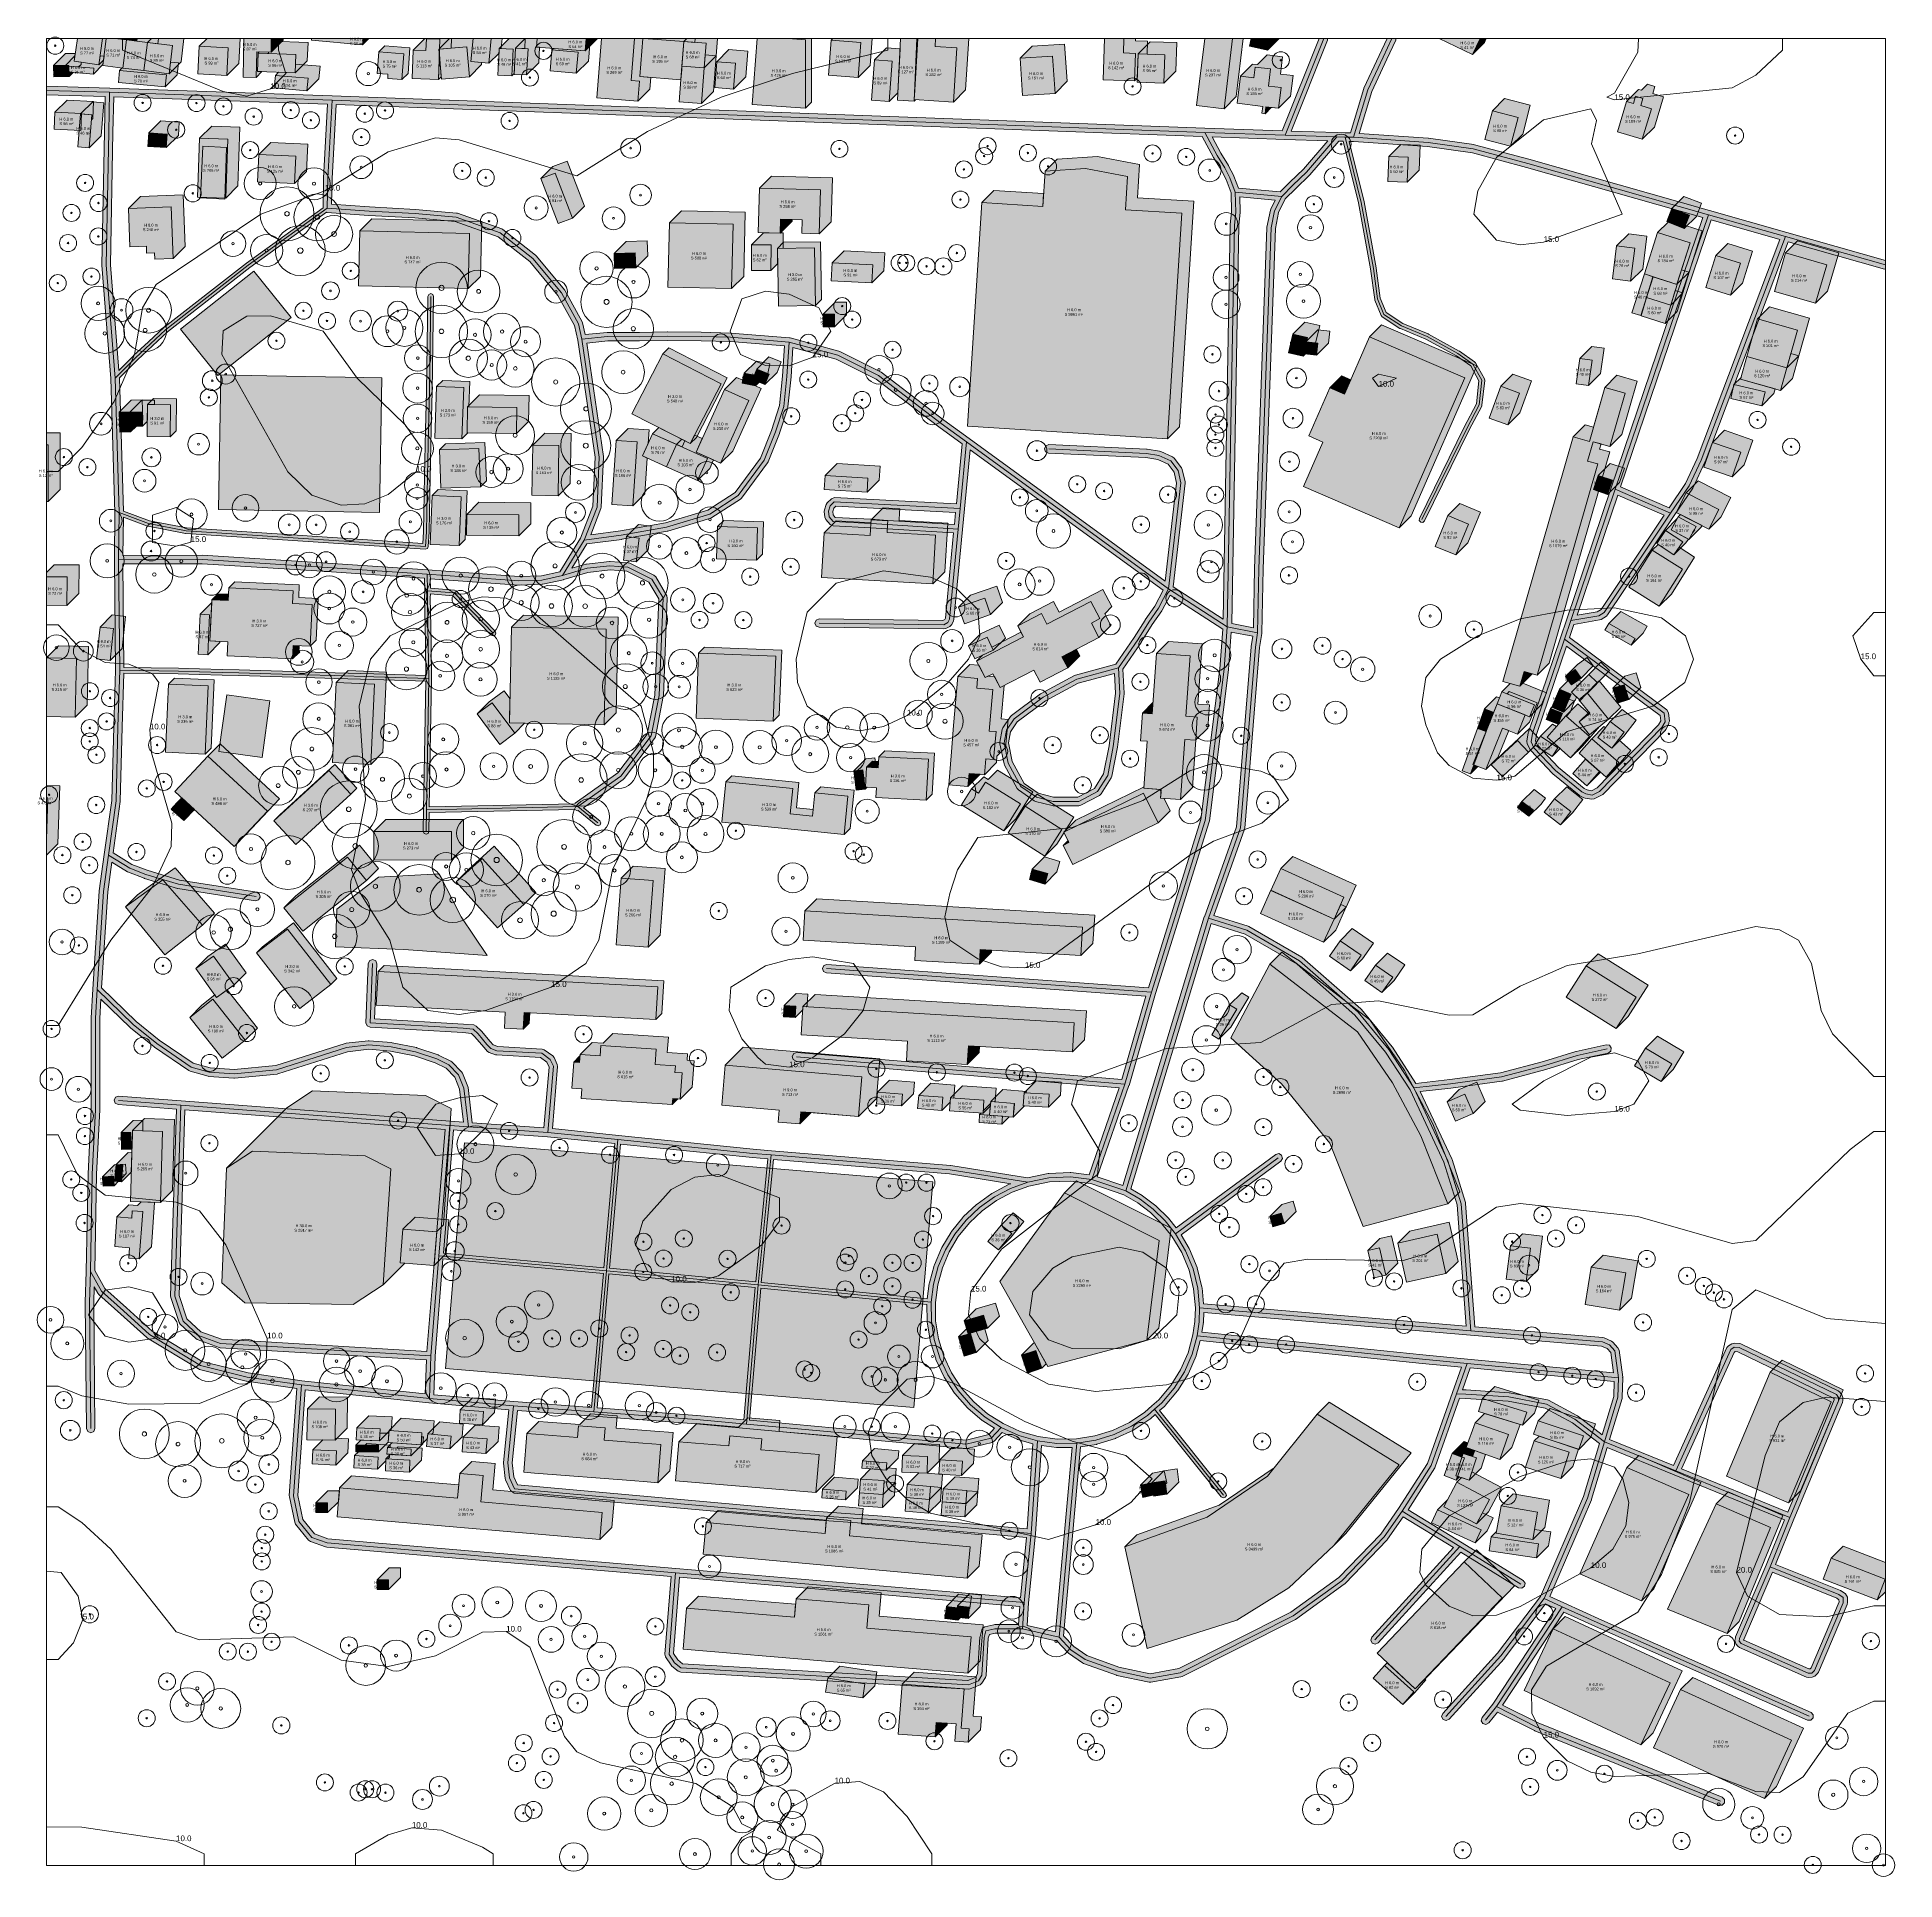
# Model space of a CAD drawing. Header units: metres. Extents: x -3 to 651, y -5 to 644.
import ezdxf

# ---------------------------------------------------------------- set-up
doc = ezdxf.new("R2010")
doc.units = ezdxf.units.M
doc.header["$MEASUREMENT"] = 0
for name, color, linetype, lineweight, true_color in [('TPX_BUILDING_AREAS_TEXT', 7, 'CONTINUOUS', 0, 0x000000), ('TPX_BUILDING_HEIGHTS_TEXT', 7, 'CONTINUOUS', 0, 0x000000), ('TPX_BUILDINGS', 7, 'CONTINUOUS', 0, 0x000000), ('TPX_BUILDINGS_HATCH', 7, 'CONTINUOUS', 0, 0xf0f0f0), ('TPX_BUILDINGS_SHADOWS_HATCH', 7, 'CONTINUOUS', 0, 0x000000), ('TPX_BUILDINGS_SHADOWS_OUTLINES', 7, 'CONTINUOUS', 0, 0x000000), ('TPX_CONTOUR_LINES_5M', 7, 'CONTINUOUS', 0, 0x969696), ('TPX_CONTOUR_LINES_5M_TEXT', 7, 'CONTINUOUS', 0, 0x000000), ('TPX_FRAME_PROJECT', 7, 'CONTINUOUS', 0, 0x000000), ('TPX_ROADS_AXES', 7, 'CONTINUOUS', 0, 0x323232), ('TPX_ROADS_CONTOURS', 7, 'CONTINUOUS', 0, 0x646464), ('TPX_ROADS_HATCH', 7, 'CONTINUOUS', 0, 0xc8c8c8), ('TPX_VEGETATION_GREEN_SPACES', 7, 'CONTINUOUS', 0, 0x58ba48), ('TPX_VEGETATION_GREEN_SPACES_HATCH', 7, 'CONTINUOUS', 0, 0x58ba48), ('TPX_VEGETATION_TREES_INDIVIDUAL', 7, 'CONTINUOUS', 0, 0x136734)]:
    doc.layers.add(name, color=color, linetype=linetype, lineweight=lineweight, true_color=true_color)
doc.styles.add('TPX_TEXTE', font='arial.ttf')

# ---------------------------------------------------------------- blocks, each defined once
blk = doc.blocks.new('TREETR008_CR100')
at = {"layer": 'TPX_VEGETATION_TREES_INDIVIDUAL'}
for radius in [10, 0.833]:
    blk.add_circle((0, 0, 0.04), radius, dxfattribs=at)
blk = doc.blocks.new('TREETR008_CR095')
at = {"layer": 'TPX_VEGETATION_TREES_INDIVIDUAL'}
for radius in [9.49, 0.792]:
    blk.add_circle((0, 0, 0.04), radius, dxfattribs=at)
blk = doc.blocks.new('TREETR005_CR052')
at = {"layer": 'TPX_VEGETATION_TREES_INDIVIDUAL'}
for radius in [5.24, 0.458]:
    blk.add_circle((0, 0, 0.04), radius, dxfattribs=at)
blk = doc.blocks.new('TREETR006_CR066')
at = {"layer": 'TPX_VEGETATION_TREES_INDIVIDUAL'}
for radius in [6.56, 0.625]:
    blk.add_circle((0, 0, 0.04), radius, dxfattribs=at)
blk = doc.blocks.new('TREETR005_CR062')
at = {"layer": 'TPX_VEGETATION_TREES_INDIVIDUAL'}
for radius in [6.24, 0.542]:
    blk.add_circle((0, 0, 0.04), radius, dxfattribs=at)
blk = doc.blocks.new('TREETR003_CR039')
at = {"layer": 'TPX_VEGETATION_TREES_INDIVIDUAL'}
for radius in [3.89, 0.333]:
    blk.add_circle((0, 0, 0.04), radius, dxfattribs=at)
blk = doc.blocks.new('TREETR003_CR033')
at = {"layer": 'TPX_VEGETATION_TREES_INDIVIDUAL'}
for radius in [3.32, 0.292]:
    blk.add_circle((0, 0, 0.04), radius, dxfattribs=at)
blk = doc.blocks.new('TREETR008_CR066')
at = {"layer": 'TPX_VEGETATION_TREES_INDIVIDUAL'}
for radius in [6.56, 0.833]:
    blk.add_circle((0, 0, 0.04), radius, dxfattribs=at)
blk = doc.blocks.new('TREETR003_CR032')
at = {"layer": 'TPX_VEGETATION_TREES_INDIVIDUAL'}
for radius in [3.23, 0.292]:
    blk.add_circle((0, 0, 0.04), radius, dxfattribs=at)
blk = doc.blocks.new('TREETR008_CR071')
at = {"layer": 'TPX_VEGETATION_TREES_INDIVIDUAL'}
for radius in [7.08, 0.75]:
    blk.add_circle((0, 0, 0.04), radius, dxfattribs=at)
blk = doc.blocks.new('TREETR007_CR075')
at = {"layer": 'TPX_VEGETATION_TREES_INDIVIDUAL'}
for radius in [7.51, 0.667]:
    blk.add_circle((0, 0, 0.04), radius, dxfattribs=at)
blk = doc.blocks.new('TREETR005_CR053')
at = {"layer": 'TPX_VEGETATION_TREES_INDIVIDUAL'}
for radius in [5.3, 0.542]:
    blk.add_circle((0, 0, 0.04), radius, dxfattribs=at)
blk = doc.blocks.new('TREETR009_CR080')
at = {"layer": 'TPX_VEGETATION_TREES_INDIVIDUAL'}
for radius in [7.95, 0.917]:
    blk.add_circle((0, 0, 0.04), radius, dxfattribs=at)
blk = doc.blocks.new('TREETR007_CR085')
at = {"layer": 'TPX_VEGETATION_TREES_INDIVIDUAL'}
for radius in [8.5, 0.708]:
    blk.add_circle((0, 0, 0.04), radius, dxfattribs=at)
blk = doc.blocks.new('TREETR005_CR055')
at = {"layer": 'TPX_VEGETATION_TREES_INDIVIDUAL'}
for radius in [5.45, 0.5]:
    blk.add_circle((0, 0, 0.04), radius, dxfattribs=at)
blk = doc.blocks.new('TREETR004_CR042')
at = {"layer": 'TPX_VEGETATION_TREES_INDIVIDUAL'}
for radius in [4.24, 0.375]:
    blk.add_circle((0, 0, 0.04), radius, dxfattribs=at)
blk = doc.blocks.new('TREETR008_CR096')
at = {"layer": 'TPX_VEGETATION_TREES_INDIVIDUAL'}
for radius in [9.59, 0.833]:
    blk.add_circle((0, 0, 0.04), radius, dxfattribs=at)
blk = doc.blocks.new('TREETR008_CR067')
at = {"layer": 'TPX_VEGETATION_TREES_INDIVIDUAL'}
for radius in [6.74, 0.75]:
    blk.add_circle((0, 0, 0.04), radius, dxfattribs=at)
blk = doc.blocks.new('TREETR003_CR030')
at = {"layer": 'TPX_VEGETATION_TREES_INDIVIDUAL'}
for radius in [3, 0.25]:
    blk.add_circle((0, 0, 0.04), radius, dxfattribs=at)
blk = doc.blocks.new('TREETR004_CR030')
at = {"layer": 'TPX_VEGETATION_TREES_INDIVIDUAL'}
for radius in [3, 0.417]:
    blk.add_circle((0, 0, 0.04), radius, dxfattribs=at)
blk = doc.blocks.new('TREETR005_CR060')
at = {"layer": 'TPX_VEGETATION_TREES_INDIVIDUAL'}
for radius in [6, 0.5]:
    blk.add_circle((0, 0, 0.04), radius, dxfattribs=at)
blk = doc.blocks.new('TREETR004_CR037')
at = {"layer": 'TPX_VEGETATION_TREES_INDIVIDUAL'}
for radius in [3.71, 0.375]:
    blk.add_circle((0, 0, 0.04), radius, dxfattribs=at)
blk = doc.blocks.new('TREETR005_CR051')
at = {"layer": 'TPX_VEGETATION_TREES_INDIVIDUAL'}
for radius in [5.12, 0.5]:
    blk.add_circle((0, 0, 0.04), radius, dxfattribs=at)
blk = doc.blocks.new('TREETR003_CR034')
at = {"layer": 'TPX_VEGETATION_TREES_INDIVIDUAL'}
for radius in [3.44, 0.292]:
    blk.add_circle((0, 0, 0.04), radius, dxfattribs=at)
blk = doc.blocks.new('TREETR005_CR059')
at = {"layer": 'TPX_VEGETATION_TREES_INDIVIDUAL'}
for radius in [5.89, 0.542]:
    blk.add_circle((0, 0, 0.04), radius, dxfattribs=at)
blk = doc.blocks.new('TREETR007_CR071')
at = {"layer": 'TPX_VEGETATION_TREES_INDIVIDUAL'}
for radius in [7.11, 0.667]:
    blk.add_circle((0, 0, 0.04), radius, dxfattribs=at)
blk = doc.blocks.new('TREETR007_CR078')
at = {"layer": 'TPX_VEGETATION_TREES_INDIVIDUAL'}
for radius in [7.8, 0.708]:
    blk.add_circle((0, 0, 0.04), radius, dxfattribs=at)
blk = doc.blocks.new('TREETR006_CR062')
at = {"layer": 'TPX_VEGETATION_TREES_INDIVIDUAL'}
for radius in [6.24, 0.625]:
    blk.add_circle((0, 0, 0.04), radius, dxfattribs=at)
blk = doc.blocks.new('TREETR007_CR062')
at = {"layer": 'TPX_VEGETATION_TREES_INDIVIDUAL'}
for radius in [6.15, 0.667]:
    blk.add_circle((0, 0, 0.04), radius, dxfattribs=at)
blk = doc.blocks.new('TREETR003_CR035')
at = {"layer": 'TPX_VEGETATION_TREES_INDIVIDUAL'}
for radius in [3.5, 0.292]:
    blk.add_circle((0, 0, 0.04), radius, dxfattribs=at)
blk = doc.blocks.new('TREETR008_CR072')
at = {"layer": 'TPX_VEGETATION_TREES_INDIVIDUAL'}
for radius in [7.2, 0.75]:
    blk.add_circle((0, 0, 0.04), radius, dxfattribs=at)
blk = doc.blocks.new('TREETR005_CR065')
at = {"layer": 'TPX_VEGETATION_TREES_INDIVIDUAL'}
for radius in [6.5, 0.542]:
    blk.add_circle((0, 0, 0.04), radius, dxfattribs=at)
blk = doc.blocks.new('TREETR008_CR074')
at = {"layer": 'TPX_VEGETATION_TREES_INDIVIDUAL'}
for radius in [7.35, 0.792]:
    blk.add_circle((0, 0, 0.04), radius, dxfattribs=at)
blk = doc.blocks.new('TREETR008_CR073')
at = {"layer": 'TPX_VEGETATION_TREES_INDIVIDUAL'}
for radius in [7.26, 0.75]:
    blk.add_circle((0, 0, 0.04), radius, dxfattribs=at)
blk = doc.blocks.new('TREETR007_CR069')
at = {"layer": 'TPX_VEGETATION_TREES_INDIVIDUAL'}
for radius in [6.86, 0.667]:
    blk.add_circle((0, 0, 0.04), radius, dxfattribs=at)
blk = doc.blocks.new('TREETR008_CR090')
at = {"layer": 'TPX_VEGETATION_TREES_INDIVIDUAL'}
for radius in [9, 0.75]:
    blk.add_circle((0, 0, 0.04), radius, dxfattribs=at)
blk = doc.blocks.new('TREETR005_CR058')
at = {"layer": 'TPX_VEGETATION_TREES_INDIVIDUAL'}
for radius in [5.82, 0.5]:
    blk.add_circle((0, 0, 0.04), radius, dxfattribs=at)
blk = doc.blocks.new('TREETR005_CR046')
at = {"layer": 'TPX_VEGETATION_TREES_INDIVIDUAL'}
for radius in [4.63, 0.458]:
    blk.add_circle((0, 0, 0.04), radius, dxfattribs=at)
blk = doc.blocks.new('TREETR004_CR045')
at = {"layer": 'TPX_VEGETATION_TREES_INDIVIDUAL'}
for radius in [4.52, 0.417]:
    blk.add_circle((0, 0, 0.04), radius, dxfattribs=at)
blk = doc.blocks.new('TREETR006_CR070')
at = {"layer": 'TPX_VEGETATION_TREES_INDIVIDUAL'}
for radius in [7, 0.583]:
    blk.add_circle((0, 0, 0.04), radius, dxfattribs=at)
blk = doc.blocks.new('TREETR004_CR040')
at = {"layer": 'TPX_VEGETATION_TREES_INDIVIDUAL'}
for radius in [4, 0.375]:
    blk.add_circle((0, 0, 0.04), radius, dxfattribs=at)
blk = doc.blocks.new('TREETR004_CR041')
at = {"layer": 'TPX_VEGETATION_TREES_INDIVIDUAL'}
for radius in [4.11, 0.375]:
    blk.add_circle((0, 0, 0.04), radius, dxfattribs=at)
blk = doc.blocks.new('TREETR004_CR039')
at = {"layer": 'TPX_VEGETATION_TREES_INDIVIDUAL'}
for radius in [3.86, 0.375]:
    blk.add_circle((0, 0, 0.04), radius, dxfattribs=at)
blk = doc.blocks.new('TREETR009_CR091')
at = {"layer": 'TPX_VEGETATION_TREES_INDIVIDUAL'}
for radius in [9.07, 0.917]:
    blk.add_circle((0, 0, 0.04), radius, dxfattribs=at)
blk = doc.blocks.new('TREETR008_CR092')
at = {"layer": 'TPX_VEGETATION_TREES_INDIVIDUAL'}
for radius in [9.21, 0.792]:
    blk.add_circle((0, 0, 0.04), radius, dxfattribs=at)
blk = doc.blocks.new('TREETR007_CR064')
at = {"layer": 'TPX_VEGETATION_TREES_INDIVIDUAL'}
for radius in [6.37, 0.708]:
    blk.add_circle((0, 0, 0.04), radius, dxfattribs=at)
blk = doc.blocks.new('TREETR005_CR061')
at = {"layer": 'TPX_VEGETATION_TREES_INDIVIDUAL'}
for radius in [6.05, 0.542]:
    blk.add_circle((0, 0, 0.04), radius, dxfattribs=at)
blk = doc.blocks.new('TREETR004_CR050')
at = {"layer": 'TPX_VEGETATION_TREES_INDIVIDUAL'}
for radius in [5, 0.417]:
    blk.add_circle((0, 0, 0.04), radius, dxfattribs=at)
blk = doc.blocks.new('TREETR005_CR063')
at = {"layer": 'TPX_VEGETATION_TREES_INDIVIDUAL'}
for radius in [6.28, 0.542]:
    blk.add_circle((0, 0, 0.04), radius, dxfattribs=at)
blk = doc.blocks.new('TREETR005_CR057')
at = {"layer": 'TPX_VEGETATION_TREES_INDIVIDUAL'}
for radius in [5.65, 0.542]:
    blk.add_circle((0, 0, 0.04), radius, dxfattribs=at)
blk = doc.blocks.new('TREETR004_CR047')
at = {"layer": 'TPX_VEGETATION_TREES_INDIVIDUAL'}
for radius in [4.72, 0.417]:
    blk.add_circle((0, 0, 0.04), radius, dxfattribs=at)
blk = doc.blocks.new('TREETR003_CR031')
at = {"layer": 'TPX_VEGETATION_TREES_INDIVIDUAL'}
for radius in [3.13, 0.292]:
    blk.add_circle((0, 0, 0.04), radius, dxfattribs=at)
blk = doc.blocks.new('TREETR006_CR058')
at = {"layer": 'TPX_VEGETATION_TREES_INDIVIDUAL'}
for radius in [5.83, 0.583]:
    blk.add_circle((0, 0, 0.04), radius, dxfattribs=at)
blk = doc.blocks.new('TREETR005_CR050')
at = {"layer": 'TPX_VEGETATION_TREES_INDIVIDUAL'}
for radius in [4.95, 0.542]:
    blk.add_circle((0, 0, 0.04), radius, dxfattribs=at)
blk = doc.blocks.new('TREETR008_CR082')
at = {"layer": 'TPX_VEGETATION_TREES_INDIVIDUAL'}
for radius in [8.2, 0.792]:
    blk.add_circle((0, 0, 0.04), radius, dxfattribs=at)
blk = doc.blocks.new('TREETR005_CR048')
at = {"layer": 'TPX_VEGETATION_TREES_INDIVIDUAL'}
for radius in [4.79, 0.458]:
    blk.add_circle((0, 0, 0.04), radius, dxfattribs=at)
blk = doc.blocks.new('TREETR006_CR055')
at = {"layer": 'TPX_VEGETATION_TREES_INDIVIDUAL'}
for radius in [5.46, 0.583]:
    blk.add_circle((0, 0, 0.04), radius, dxfattribs=at)
blk = doc.blocks.new('TREETR004_CR044')
at = {"layer": 'TPX_VEGETATION_TREES_INDIVIDUAL'}
for radius in [4.4, 0.375]:
    blk.add_circle((0, 0, 0.04), radius, dxfattribs=at)
blk = doc.blocks.new('TREETR009_CR081')
at = {"layer": 'TPX_VEGETATION_TREES_INDIVIDUAL'}
for radius in [8.11, 0.875]:
    blk.add_circle((0, 0, 0.04), radius, dxfattribs=at)
blk = doc.blocks.new('TREETR006_CR065')
at = {"layer": 'TPX_VEGETATION_TREES_INDIVIDUAL'}
for radius in [6.51, 0.583]:
    blk.add_circle((0, 0, 0.04), radius, dxfattribs=at)
blk = doc.blocks.new('TREETR006_CR061')
at = {"layer": 'TPX_VEGETATION_TREES_INDIVIDUAL'}
for radius in [6.09, 0.583]:
    blk.add_circle((0, 0, 0.04), radius, dxfattribs=at)
blk = doc.blocks.new('TREETR008_CR088')
at = {"layer": 'TPX_VEGETATION_TREES_INDIVIDUAL'}
for radius in [8.77, 0.75]:
    blk.add_circle((0, 0, 0.04), radius, dxfattribs=at)
blk = doc.blocks.new('TREETR009_CR088')
at = {"layer": 'TPX_VEGETATION_TREES_INDIVIDUAL'}
for radius in [8.79, 0.875]:
    blk.add_circle((0, 0, 0.04), radius, dxfattribs=at)
blk = doc.blocks.new('TREETR008_CR089')
at = {"layer": 'TPX_VEGETATION_TREES_INDIVIDUAL'}
for radius in [8.89, 0.833]:
    blk.add_circle((0, 0, 0.04), radius, dxfattribs=at)
blk = doc.blocks.new('TREETR008_CR079')
at = {"layer": 'TPX_VEGETATION_TREES_INDIVIDUAL'}
for radius in [7.86, 0.792]:
    blk.add_circle((0, 0, 0.04), radius, dxfattribs=at)
blk = doc.blocks.new('TREETR006_CR067')
at = {"layer": 'TPX_VEGETATION_TREES_INDIVIDUAL'}
for radius in [6.67, 0.625]:
    blk.add_circle((0, 0, 0.04), radius, dxfattribs=at)
blk = doc.blocks.new('TREETR010_CR080')
at = {"layer": 'TPX_VEGETATION_TREES_INDIVIDUAL'}
for radius in [7.95, 1]:
    blk.add_circle((0, 0, 0.04), radius, dxfattribs=at)
blk = doc.blocks.new('TREETR003_CR040')
at = {"layer": 'TPX_VEGETATION_TREES_INDIVIDUAL'}
for radius in [4, 0.333]:
    blk.add_circle((0, 0, 0.04), radius, dxfattribs=at)
blk = doc.blocks.new('TREETR007_CR079')
at = {"layer": 'TPX_VEGETATION_TREES_INDIVIDUAL'}
for radius in [7.9, 0.667]:
    blk.add_circle((0, 0, 0.04), radius, dxfattribs=at)
blk = doc.blocks.new('TREETR005_CR049')
at = {"layer": 'TPX_VEGETATION_TREES_INDIVIDUAL'}
for radius in [4.93, 0.458]:
    blk.add_circle((0, 0, 0.04), radius, dxfattribs=at)
blk = doc.blocks.new('TREETR007_CR080')
at = {"layer": 'TPX_VEGETATION_TREES_INDIVIDUAL'}
for radius in [8.03, 0.708]:
    blk.add_circle((0, 0, 0.04), radius, dxfattribs=at)
blk = doc.blocks.new('TREETR003_CR038')
at = {"layer": 'TPX_VEGETATION_TREES_INDIVIDUAL'}
for radius in [3.79, 0.333]:
    blk.add_circle((0, 0, 0.04), radius, dxfattribs=at)
blk = doc.blocks.new('TREETR006_CR069')
at = {"layer": 'TPX_VEGETATION_TREES_INDIVIDUAL'}
for radius in [6.91, 0.625]:
    blk.add_circle((0, 0, 0.04), radius, dxfattribs=at)
blk = doc.blocks.new('TREETR005_CR054')
at = {"layer": 'TPX_VEGETATION_TREES_INDIVIDUAL'}
for radius in [5.44, 0.458]:
    blk.add_circle((0, 0, 0.04), radius, dxfattribs=at)
blk = doc.blocks.new('TREETR004_CR043')
at = {"layer": 'TPX_VEGETATION_TREES_INDIVIDUAL'}
for radius in [4.3, 0.375]:
    blk.add_circle((0, 0, 0.04), radius, dxfattribs=at)
blk = doc.blocks.new('TREETR005_CR064')
at = {"layer": 'TPX_VEGETATION_TREES_INDIVIDUAL'}
for radius in [6.41, 0.542]:
    blk.add_circle((0, 0, 0.04), radius, dxfattribs=at)
blk = doc.blocks.new('TREETR006_CR075')
at = {"layer": 'TPX_VEGETATION_TREES_INDIVIDUAL'}
for radius in [7.5, 0.625]:
    blk.add_circle((0, 0, 0.04), radius, dxfattribs=at)
blk = doc.blocks.new('TREETR007_CR063')
at = {"layer": 'TPX_VEGETATION_TREES_INDIVIDUAL'}
for radius in [6.3, 0.708]:
    blk.add_circle((0, 0, 0.04), radius, dxfattribs=at)
blk = doc.blocks.new('TREETR006_CR071')
at = {"layer": 'TPX_VEGETATION_TREES_INDIVIDUAL'}
for radius in [7.08, 0.625]:
    blk.add_circle((0, 0, 0.04), radius, dxfattribs=at)
blk = doc.blocks.new('TREETR006_CR052')
at = {"layer": 'TPX_VEGETATION_TREES_INDIVIDUAL'}
for radius in [5.19, 0.583]:
    blk.add_circle((0, 0, 0.04), radius, dxfattribs=at)
blk = doc.blocks.new('TREETR010_CR088')
at = {"layer": 'TPX_VEGETATION_TREES_INDIVIDUAL'}
for radius in [8.79, 0.958]:
    blk.add_circle((0, 0, 0.04), radius, dxfattribs=at)
blk = doc.blocks.new('TREETR006_CR056')
at = {"layer": 'TPX_VEGETATION_TREES_INDIVIDUAL'}
for radius in [5.6, 0.625]:
    blk.add_circle((0, 0, 0.04), radius, dxfattribs=at)
blk = doc.blocks.new('TREETR007_CR055')
at = {"layer": 'TPX_VEGETATION_TREES_INDIVIDUAL'}
for radius in [5.54, 0.667]:
    blk.add_circle((0, 0, 0.04), radius, dxfattribs=at)
blk = doc.blocks.new('TREETR006_CR063')
at = {"layer": 'TPX_VEGETATION_TREES_INDIVIDUAL'}
for radius in [6.27, 0.625]:
    blk.add_circle((0, 0, 0.04), radius, dxfattribs=at)
blk = doc.blocks.new('TREETR005_CR047')
at = {"layer": 'TPX_VEGETATION_TREES_INDIVIDUAL'}
for radius in [4.71, 0.458]:
    blk.add_circle((0, 0, 0.04), radius, dxfattribs=at)
blk = doc.blocks.new('TREETR009_CR090')
at = {"layer": 'TPX_VEGETATION_TREES_INDIVIDUAL'}
for radius in [9, 0.875]:
    blk.add_circle((0, 0, 0.04), radius, dxfattribs=at)

msp = doc.modelspace()

# ---------------------------------------------------------------- hatches: boundary and pattern name
at = {"layer": 'TPX_BUILDINGS_HATCH'}
for points in [[(10.93, 643.18), (9.77, 635.13), (18.43, 633.89), (19.78, 643.18), (10.93, 643.18)], [(21.07, 643.18), (19.87, 633.64), (26.95, 632.77), (28.19, 642.67), (24.08, 643.18), (21.07, 643.18)], [(28.19, 642.67), (26.95, 632.77), (34.3, 631.87), (35.54, 641.77), (28.19, 642.67)], [(35.54, 641.77), (34.3, 631.87), (43.17, 630.77), (44.41, 640.68), (35.54, 641.77)], [(69.55, 643.18), (69.31, 629.56), (73.89, 629.48), (74.04, 638.44), (79.08, 638.36), (79.16, 643.18), (69.55, 643.18)], [(93.36, 643.18), (93.3, 642.55), (111.3, 640.93), (111.51, 643.18), (93.36, 643.18)], [(129.07, 639.07), (128.77, 629.07), (138.07, 628.78), (138.5, 642.9), (133.76, 643.04), (133.63, 638.93), (129.07, 639.07)], [(150.19, 643.18), (149.46, 635.06), (155.79, 634.5), (156.56, 643.18), (150.19, 643.18)], [(172.73, 643.18), (172.5, 640.14), (189.69, 638.85), (190.01, 643.18), (172.73, 643.18)], [(195.43, 643.18), (193.78, 622.26), (208.22, 621.11), (208.78, 628.12), (205.86, 628.35), (207.05, 643.18), (195.43, 643.18)], [(210, 643.18), (208.95, 629.76), (223.36, 628.64), (224.41, 642.09), (210.37, 643.18), (210, 643.18)], [(224.41, 642.09), (223.73, 633.43), (231.58, 632.81), (232.25, 641.48), (224.41, 642.09)], [(250.24, 643.18), (248.43, 619.91), (267.19, 618.65), (267.2, 642.75), (261.17, 643.18), (250.24, 643.18)], [(276.24, 642.54), (275.36, 630.22), (285.78, 629.48), (286.67, 641.8), (276.24, 642.54)], [(300.67, 643.18), (299.65, 621.43), (305.45, 621.15), (306.47, 643.18), (300.67, 643.18)], [(306.75, 643.18), (305.45, 621.64), (319.33, 620.79), (320.49, 639.87), (312.86, 640.33), (313.03, 643.18), (306.75, 643.18)], [(372.51, 643.18), (372.01, 628.6), (383.09, 628.24), (383.42, 637.94), (379.15, 638.08), (379.32, 643.18), (372.51, 643.18)], [(407.77, 643.18), (404.91, 619.61), (414.56, 618.45), (417.57, 643.18), (407.77, 643.18)], [(424.14, 643.18), (423.56, 640.42), (429.9, 639.09), (430.76, 643.18), (424.14, 643.18)], [(504.67, 643.18), (490.23, 643.18), (501.97, 637.55), (504.67, 643.18)], [(53.79, 640.43), (53.26, 630.73), (63.47, 630.17), (64.01, 639.87), (53.79, 640.43)], [(74.55, 638.03), (74.29, 631.56), (87.6, 631.04), (87.86, 637.51), (74.55, 638.03)], [(117.02, 638.42), (116.44, 630.85), (120.25, 630.56), (120.14, 629.13), (125.18, 628.75), (125.87, 637.75), (117.02, 638.42)], [(148.04, 640.24), (138.17, 639.41), (139.07, 628.9), (148.95, 629.72), (148.04, 640.24)], [(159.42, 639.68), (158.96, 630.28), (163.87, 630.04), (164.32, 639.44), (159.42, 639.68)], [(165.11, 639.78), (164.63, 630.55), (169.06, 630.32), (169.54, 639.56), (165.11, 639.78)], [(177.98, 639.19), (177.31, 631.79), (186.54, 630.95), (187.21, 638.36), (177.98, 639.19)], [(236.04, 635.01), (235.33, 625.9), (241.92, 625.38), (242.63, 634.49), (236.04, 635.01)], [(291.46, 635.65), (290.45, 621.43), (296.7, 620.99), (297.72, 635.2), (291.46, 635.65)], [(354.18, 636.99), (342.77, 636.22), (343.65, 623.09), (355.05, 623.84), (354.18, 636.99)], [(384.27, 637.79), (383.93, 627.8), (393.4, 627.47), (393.74, 637.47), (384.27, 637.79)], [(7.9, 633.72), (2.53, 633.63), (2.61, 629.67), (7.98, 629.8), (7.9, 633.72)], [(6.58, 633.58), (6.4, 631.53), (16.57, 630.62), (16.75, 632.67), (6.58, 633.58)], [(25.75, 631.86), (25.37, 627.64), (41.85, 626.16), (42.23, 630.4), (25.75, 631.86)], [(80.63, 630.19), (80.24, 625.79), (91.71, 624.76), (92.11, 629.16), (80.63, 630.19)], [(223.73, 633.43), (222.76, 620.83), (230.6, 620.23), (231.58, 632.81), (223.73, 633.43)], [(420.33, 629.94), (419.17, 620.36), (428.19, 619.27), (427.89, 616.83), (428.98, 616.69), (429.28, 619.13), (433.74, 618.6), (434.62, 625.86), (430.17, 626.4), (430.9, 632.46), (425.47, 633.11), (425.01, 629.37), (420.33, 629.94)], [(556.22, 621.01), (553.05, 610.31), (561.8, 607.71), (564.97, 618.43), (561.22, 619.53), (561.97, 622.08), (559.43, 622.83), (558.68, 620.29), (556.22, 621.01)], [(3.03, 617.18), (2.75, 611.22), (12.11, 610.78), (12.4, 616.74), (3.03, 617.18)], [(12.05, 616.64), (11.08, 605.03), (15.04, 604.71), (16.01, 616.31), (12.05, 616.64)], [(509.01, 617.76), (506.38, 607.65), (515.44, 605.3), (518.07, 615.4), (509.01, 617.76)], [(36.06, 609.93), (35.75, 605.19), (42.22, 604.77), (42.53, 609.5), (36.06, 609.93)], [(53.94, 608.05), (53.24, 587.35), (63.13, 587.01), (63.84, 607.71), (53.94, 608.05)], [(74.77, 602.33), (74.32, 592.74), (87.31, 592.13), (87.77, 601.73), (74.77, 602.33)], [(472.54, 601.65), (472.22, 592.83), (479.03, 592.58), (479.36, 601.4), (472.54, 601.65)], [(179.07, 595.78), (174.06, 593.88), (180.17, 577.98), (185.19, 579.87), (179.07, 595.78)], [(329.32, 585.42), (324.3, 506.63), (394.61, 502.21), (399.67, 581.62), (379.81, 582.86), (380.56, 594.58), (365.8, 597.36), (351.53, 596.41), (350.75, 584.07), (329.32, 585.42)], [(250.98, 590.5), (250.54, 574.86), (258.32, 574.65), (258.46, 579.55), (266.02, 579.34), (265.88, 574.6), (272.02, 574.43), (272.46, 589.89), (250.98, 590.5)], [(43.9, 583.9), (28.86, 583.33), (29.37, 569.85), (35.2, 570.07), (35.29, 567.59), (38.09, 567.69), (38.18, 565.47), (44.58, 565.71), (43.9, 583.9)], [(572.21, 583.32), (570.4, 578.72), (576.57, 576.31), (578.38, 580.92), (572.21, 583.32)], [(219.32, 578.28), (218.8, 555.63), (241.22, 555.13), (241.73, 577.77), (219.32, 578.28)], [(110.37, 575.41), (109.9, 556.07), (148.53, 555.14), (149, 574.47), (110.37, 575.41)], [(248.22, 570.57), (248.19, 561.52), (255.05, 561.5), (255.08, 570.54), (248.22, 570.57)], [(270.36, 569.51), (257.32, 569.29), (257.69, 548.94), (270.71, 549.16), (270.36, 569.51)], [(552.75, 570.17), (551.27, 558.58), (557.68, 557.77), (559.17, 569.36), (552.75, 570.17)], [(567.15, 574.84), (562.52, 560.26), (573.99, 556.61), (578.61, 571.19), (567.15, 574.84)], [(207.28, 567.71), (199.84, 567.44), (200.03, 562.18), (207.47, 562.45), (207.28, 567.71)], [(276.55, 564.23), (276.23, 557.9), (290.54, 557.17), (290.87, 563.49), (276.55, 564.23)], [(587.69, 566.75), (584.14, 555.47), (592.8, 552.78), (596.34, 564.06), (587.69, 566.75)], [(612.22, 567.73), (608.28, 554.15), (622.8, 549.94), (626.74, 563.52), (612.22, 567.73)], [(562.52, 560.26), (558.16, 546.57), (561.24, 545.59), (565.59, 559.28), (562.52, 560.26)], [(565.55, 559.23), (563.32, 551.94), (571.81, 549.33), (574.05, 556.61), (565.55, 559.23)], [(563.32, 551.94), (561.34, 545.48), (569.84, 542.87), (571.81, 549.33), (563.32, 551.94)], [(277.39, 546.12), (273.39, 546.11), (273.39, 541.61), (277.39, 541.62), (277.39, 546.12)], [(602.35, 544.46), (598.61, 531.18), (612.65, 527.23), (616.39, 540.51), (602.35, 544.46)], [(438.76, 539.1), (437.2, 532.53), (442.43, 531.28), (443.99, 537.87), (438.76, 539.1)], [(449.32, 501.09), (442.49, 485.48), (476.16, 470.92), (499.26, 523.68), (465.8, 538.14), (456.95, 517.94), (451.77, 520.18), (444.35, 503.24), (449.32, 501.09)], [(443.31, 536.35), (442.83, 532.18), (447.09, 531.69), (447.56, 535.86), (443.31, 536.35)], [(217.02, 532.13), (206.11, 511.07), (226.67, 500.57), (237.58, 521.62), (217.02, 532.13)], [(539.8, 530.52), (538.49, 521.57), (542.84, 520.95), (544.16, 529.88), (539.8, 530.52)], [(598.61, 531.18), (596.37, 523.24), (610.41, 519.28), (612.65, 527.23), (598.61, 531.18)], [(245.68, 525.37), (244.96, 521.81), (249.67, 520.85), (250.39, 524.41), (245.68, 525.37)], [(250.12, 526.81), (248.61, 523.08), (252.94, 521.33), (254.45, 525.05), (250.12, 526.81)], [(137.38, 520.63), (136.77, 502.52), (146.29, 502.2), (146.9, 520.32), (137.38, 520.63)], [(238.67, 519.61), (228.68, 497.55), (237.35, 493.68), (247.33, 515.75), (238.67, 519.61)], [(512, 520.73), (507.9, 509.55), (514.44, 507.17), (518.55, 518.36), (512, 520.73)], [(537.4, 502.91), (512.68, 416.8), (518.72, 415.1), (520.21, 420.27), (524.73, 418.99), (546.1, 493.38), (542.52, 494.39), (544.48, 501.2), (550.37, 499.53), (555.77, 518.34), (548.63, 520.35), (543.16, 501.29), (537.4, 502.91)], [(594.03, 521.3), (592.9, 516.38), (603.9, 513.9), (605.02, 518.82), (594.03, 521.3)], [(29.43, 511.75), (25.58, 511.62), (25.82, 504.56), (29.65, 504.68), (29.43, 511.75)], [(33.77, 511.65), (29.36, 511.59), (29.42, 506.59), (33.84, 506.65), (33.77, 511.65)], [(35.59, 514.3), (35.45, 503.03), (43.52, 502.93), (43.66, 514.2), (35.59, 514.3)], [(148.28, 513.49), (148.17, 504.32), (165.53, 504.11), (165.64, 513.29), (148.28, 513.49)], [(213.41, 504.04), (209.89, 496.21), (218.33, 492.42), (221.85, 500.25), (213.41, 504.04)], [(0, 500.11), (0, 480.12), (0.62, 480.12), (0.62, 500.11), (0, 500.11)], [(152.28, 498.86), (138.41, 498.36), (138.91, 484.85), (152.78, 485.36), (152.28, 498.86)], [(171.19, 500.04), (170.86, 482.38), (180.11, 482.21), (180.44, 499.88), (171.19, 500.04)], [(200.56, 501.61), (199.09, 479.15), (206.45, 478.66), (207.93, 501.13), (200.56, 501.61)], [(221.85, 500.25), (218.33, 492.42), (229.24, 487.52), (232.76, 495.34), (221.85, 500.25)], [(586.5, 500.99), (583.47, 492.31), (593.41, 488.88), (596.44, 497.55), (586.5, 500.99)], [(274.16, 489.33), (273.85, 484.34), (288.91, 483.42), (289.21, 488.41), (274.16, 489.33)], [(546.24, 489.33), (544.56, 484.34), (549.57, 482.66), (551.25, 487.65), (546.24, 489.33)], [(135.83, 482.22), (135.06, 465.08), (145.28, 464.63), (146.06, 481.77), (135.83, 482.22)], [(577.26, 483.16), (573.76, 476.29), (585.24, 470.45), (588.73, 477.32), (577.26, 483.16)], [(147.99, 475.64), (147.91, 468.27), (166.26, 468.06), (166.34, 475.43), (147.99, 475.64)], [(236.3, 471.34), (235.94, 459.99), (250.01, 459.53), (250.37, 470.9), (236.3, 471.34)], [(273.77, 469.15), (272.87, 453.42), (312.04, 451.21), (313.03, 468.27), (295.96, 469.23), (296.11, 472.04), (296.19, 473.33), (290.35, 473.66), (290.27, 472.39), (290.03, 468.23), (273.77, 469.15)], [(493.31, 475.18), (488.88, 464.34), (496.16, 461.36), (500.59, 472.19), (493.31, 475.18)], [(574.43, 474.75), (571.93, 470.21), (578.21, 466.78), (580.71, 471.32), (574.43, 474.75)], [(204.24, 467.8), (203.2, 459.49), (207.63, 458.93), (208.66, 467.24), (204.24, 467.8)], [(569.93, 469.99), (566.85, 465.4), (572.92, 461.38), (576, 465.98), (569.93, 469.99)], [(565.28, 463.05), (557.1, 449.98), (567.78, 443.3), (575.97, 456.36), (565.28, 463.05)], [(0, 453.66), (0, 443.65), (7.17, 443.59), (7.26, 453.59), (0, 453.66)], [(58.28, 445.56), (57.58, 431.1), (63.89, 430.8), (63.65, 425.89), (86.69, 424.8), (86.92, 429.45), (92.8, 429.18), (93.51, 443.91), (86.69, 444.23), (86.9, 448.67), (64.22, 449.74), (64.01, 445.29), (58.28, 445.56)], [(330.33, 446.12), (321.11, 442.91), (323.14, 437.15), (332.36, 440.37), (330.33, 446.12)], [(343.92, 432.53), (327.44, 423.99), (330.51, 418.15), (333.22, 419.55), (335.78, 414.68), (347.6, 420.8), (349.81, 416.58), (359.53, 421.61), (357.48, 425.51), (370.52, 432.28), (367.84, 437.37), (370.86, 438.93), (367.68, 444.97), (352.23, 436.96), (350.27, 440.69), (341.91, 436.35), (343.92, 432.53)], [(54.12, 440.46), (53.48, 426.38), (56.81, 426.24), (57.45, 440.3), (54.12, 440.46)], [(18.91, 435.98), (17.67, 424.73), (22.43, 424.22), (23.66, 435.45), (18.91, 435.98)], [(163.7, 435.93), (163.01, 402.19), (196.34, 401.51), (197.03, 435.25), (163.7, 435.93)], [(331.16, 432.42), (324.63, 429.36), (326.8, 424.8), (333.33, 427.86), (331.16, 432.42)], [(549.96, 437.23), (548.61, 434.85), (557.89, 429.6), (559.24, 431.98), (549.96, 437.23)], [(0, 422.56), (0, 404.51), (10.16, 404.28), (10.62, 424.93), (0.06, 425.16), (0, 422.56)], [(229.6, 426.74), (228.69, 403.86), (255.86, 402.79), (256.77, 425.67), (229.6, 426.74)], [(385.82, 405.63), (385.13, 395.93), (387.55, 395.77), (386.37, 379.2), (392.45, 378.76), (392.22, 375.73), (399.23, 375.24), (400.73, 396.42), (404.57, 396.15), (405.15, 404.29), (401.09, 404.57), (402.61, 425.81), (390.77, 426.64), (389.25, 405.39), (385.82, 405.63)], [(538.16, 420.97), (534.77, 418.52), (536.9, 415.57), (540.29, 418.02), (538.16, 420.97)], [(542.96, 419.31), (536.92, 413), (539.9, 410.13), (545.95, 416.44), (542.96, 419.31)], [(43.03, 415.89), (41.91, 391.88), (55.88, 391.24), (56.99, 415.25), (43.03, 415.89)], [(102.05, 416.46), (100.69, 388.27), (114.17, 387.63), (115.52, 415.81), (102.05, 416.46)], [(318.67, 391.98), (317.65, 380.38), (324.4, 379.8), (324.8, 384.45), (330.18, 383.98), (330.68, 389.6), (333.44, 389.36), (334.3, 399.15), (331.85, 399.36), (333.13, 413.98), (327.48, 414.46), (327.78, 417.91), (320.87, 418.52), (319.35, 401.33), (318.67, 391.98)], [(512.39, 413.19), (510.71, 408.98), (522.09, 404.4), (523.79, 408.61), (512.39, 413.19)], [(532.66, 414.12), (529.95, 407.79), (534.01, 406.05), (536.71, 412.39), (532.66, 414.12)], [(542.4, 412.78), (539.47, 410.38), (543.34, 405.64), (539.55, 402.55), (543.21, 398.05), (549.94, 403.56), (542.4, 412.78)], [(555.43, 415.66), (551.39, 414.39), (553.05, 409.19), (557.09, 410.47), (555.43, 415.66)], [(156.87, 409.32), (151.6, 405.39), (159.6, 394.65), (164.86, 398.58), (156.87, 409.32)], [(510.71, 408.98), (502.12, 387.62), (506.7, 385.78), (512.59, 400.41), (517.86, 398.29), (520.56, 405.02), (510.71, 408.98)], [(506.27, 407.12), (503.77, 400.26), (506.78, 399.16), (509.28, 406.02), (506.27, 407.12)], [(529.47, 407.26), (527.96, 403.41), (532.21, 401.74), (533.72, 405.61), (529.47, 407.26)], [(503.77, 400.26), (498.35, 385.39), (501.36, 384.3), (506.78, 399.16), (503.77, 400.26)], [(534.91, 404.72), (528.31, 397.25), (536.55, 389.96), (543.15, 397.43), (534.91, 404.72)], [(550.46, 402.66), (546.17, 397.05), (551.07, 393.35), (555.37, 398.97), (550.46, 402.66)], [(517.84, 396), (508.64, 387.44), (512.54, 383.3), (521.75, 391.86), (517.84, 396)], [(525.93, 397.59), (523.9, 394.54), (530.06, 390.42), (532.1, 393.45), (525.93, 397.59)], [(544.03, 396.66), (539.51, 391.53), (549.04, 383.11), (553.57, 388.24), (544.03, 396.66)], [(56.89, 390.56), (45.22, 378.11), (66.13, 358.76), (77.8, 371.2), (56.89, 390.56)], [(288.74, 386.62), (288.37, 379.57), (292.2, 379.38), (292.02, 375.95), (309.72, 375.05), (310.47, 389.42), (292.99, 390.32), (292.79, 386.41), (288.74, 386.62)], [(541.85, 389.46), (537.36, 384.36), (542.26, 380.04), (546.75, 385.13), (541.85, 389.46)], [(99.42, 385.44), (80.08, 367.73), (87.77, 359.43), (107.13, 377.15), (99.42, 385.44)], [(239.17, 381.47), (237.72, 367.31), (280.8, 362.98), (282.18, 376.47), (270.49, 377.64), (269.66, 369.44), (261.88, 370.22), (262.79, 379.09), (239.17, 381.47)], [(287.36, 385.7), (284.23, 385.31), (285.1, 378.5), (288.23, 378.9), (287.36, 385.7)], [(325.7, 378.99), (322.18, 373.36), (336.99, 364.23), (342.95, 373.76), (330.57, 381.38), (328.14, 377.49), (325.7, 378.99)], [(0, 375.8), (0, 361.29), (0.55, 375.78), (0, 375.8)], [(45.88, 374.11), (43.91, 371.87), (48.4, 367.91), (50.37, 370.14), (45.88, 374.11)], [(344.52, 372.87), (338.52, 363.46), (351.43, 355.33), (357.44, 364.74), (344.52, 372.87)], [(359.97, 360.07), (357.97, 359.1), (361.32, 352.34), (391.4, 367), (386.24, 377.43), (358.17, 363.73), (359.97, 360.07)], [(519.43, 374.57), (517.83, 372.42), (521.9, 369.39), (523.5, 371.54), (519.43, 374.57)], [(530.93, 375.46), (527.25, 370.77), (532.98, 366.33), (536.66, 371.03), (530.93, 375.46)], [(142.57, 363.97), (115.25, 363.94), (115.27, 353.95), (142.58, 353.99), (142.57, 363.97)], [(106.02, 354.97), (83.57, 337.15), (90.23, 328.85), (112.69, 346.68), (106.02, 354.97)], [(153.44, 354.53), (144.21, 346.3), (158.84, 330.1), (168.06, 338.32), (153.44, 354.53)], [(41.05, 346.93), (27.86, 337.5), (41.73, 320.53), (54.92, 330.99), (41.05, 346.93)], [(202.32, 347.57), (200.57, 324.12), (211.86, 323.28), (213.61, 346.73), (202.32, 347.57)], [(347.07, 350.76), (346.02, 347.03), (351.5, 345.48), (352.55, 349.22), (347.07, 350.76)], [(434.54, 350.95), (431.04, 343.25), (453.28, 333.15), (456.77, 340.84), (434.54, 350.95)], [(431.04, 343.31), (427.35, 335.17), (449.61, 325.03), (453.32, 333.17), (431.04, 343.31)], [(267.01, 336.07), (266.4, 325.72), (305.96, 323.38), (305.67, 318.58), (328.43, 317.23), (328.74, 322.44), (364.18, 320.34), (364.78, 330.26), (267.01, 336.07)], [(84.92, 329.66), (74, 321.24), (89.26, 301.7), (100.18, 310.12), (84.92, 329.66)], [(455.47, 325.54), (451.68, 320.06), (459.08, 314.93), (462.87, 320.42), (455.47, 325.54)], [(58.86, 320.13), (52.64, 315.73), (59.92, 305.58), (66.13, 309.99), (58.86, 320.13)], [(116.74, 314.66), (116.08, 302.83), (161.53, 300.37), (161.23, 294.71), (167.85, 294.35), (168.18, 300.28), (214.58, 297.77), (215.22, 309.34), (116.74, 314.66)], [(430.68, 317.26), (416.97, 291.34), (434.76, 275.12), (451.77, 254.31), (463.56, 224.9), (493.32, 232.94), (483.81, 256.85), (473.82, 275.55), (461.58, 293.46), (430.68, 317.26)], [(467.85, 316.97), (464.06, 311.49), (470.15, 307.27), (473.95, 312.74), (467.85, 316.97)], [(542.06, 316.68), (535.01, 305.64), (552.57, 294.58), (559.61, 305.61), (542.06, 316.68)], [(58.58, 304.94), (50.44, 298.56), (61.86, 284.13), (70.02, 290.51), (58.58, 304.94)], [(259.75, 302.75), (259.48, 298.76), (263.58, 298.48), (263.85, 302.46), (259.75, 302.75)], [(266.32, 302.37), (265.72, 292.42), (303.15, 290.17), (302.73, 283.26), (324.16, 281.96), (324.56, 288.58), (361.21, 286.37), (361.84, 296.62), (266.32, 302.37)], [(416.53, 302.94), (410.22, 292.35), (412.74, 290.86), (419.07, 301.45), (416.53, 302.94)], [(185.64, 282.76), (185.01, 273.62), (188.49, 273.39), (188.25, 270.04), (220.34, 267.87), (220.48, 269.96), (223.14, 269.78), (223.77, 279.04), (221.26, 279.2), (221.42, 281.47), (214.34, 281.94), (214.71, 287.38), (195.19, 288.69), (194.95, 285.05), (187.87, 285.52), (187.67, 282.62), (185.64, 282.76)], [(562.86, 287.75), (559.1, 281.49), (568.4, 275.97), (572.16, 282.23), (562.86, 287.75)], [(238.96, 281.7), (237.75, 267.62), (257.99, 265.89), (257.62, 261.67), (265.17, 261.03), (265.54, 265.35), (285.87, 263.62), (287.08, 277.62), (238.96, 281.7)], [(292.57, 272.26), (292.22, 268.14), (300.98, 267.42), (301.32, 271.54), (292.57, 272.26)], [(307.06, 271.08), (306.7, 266.45), (315.19, 265.8), (315.55, 270.42), (307.06, 271.08)], [(318.22, 270.2), (317.9, 265.6), (329.73, 264.77), (330.05, 269.37), (318.22, 270.2)], [(332.41, 268.93), (332.02, 264.1), (340.35, 263.43), (340.74, 268.26), (332.41, 268.93)], [(344.15, 272), (343.86, 267.46), (352.72, 266.92), (353, 271.47), (344.15, 272)], [(499.35, 271.54), (493.13, 268.87), (496.07, 262.03), (502.28, 264.7), (499.35, 271.54)], [(328.53, 264.38), (328.3, 261.56), (336.29, 260.91), (336.52, 263.73), (328.53, 264.38)], [(29.67, 258.07), (26.32, 258.01), (26.45, 252.08), (29.79, 252.15), (29.67, 258.07)], [(30.33, 258.69), (29.57, 233.69), (40.14, 233.37), (40.9, 258.39), (30.33, 258.69)], [(63.46, 245.48), (61.8, 205.07), (69.81, 198.06), (107.99, 197.41), (118.57, 204.36), (121.23, 245.27), (112.2, 249.79), (72.52, 251.44), (63.46, 245.48)], [(23.65, 242.68), (19.78, 242.45), (19.98, 239.07), (23.86, 239.29), (23.65, 242.68)], [(24.53, 246.71), (23.97, 240.85), (26.41, 240.62), (26.97, 246.49), (24.53, 246.71)], [(358.43, 236.76), (335.58, 205.56), (352.51, 175.68), (387.39, 184.94), (391.75, 220.05), (358.43, 236.76)], [(24.81, 228.28), (24.05, 217.83), (29.27, 217.45), (29, 213.79), (32.72, 213.51), (33.93, 230.18), (30.22, 230.46), (30.03, 227.89), (24.81, 228.28)], [(434.64, 229.61), (430.65, 228.47), (431.69, 224.81), (435.69, 225.94), (434.64, 229.61)], [(125.53, 224), (124.59, 212.09), (136.47, 211.15), (137.41, 223.07), (125.53, 224)], [(336.05, 225.43), (331.43, 219.69), (335.2, 216.67), (339.82, 222.41), (336.05, 225.43)], [(469.23, 217.44), (465.17, 216.48), (467.45, 206.83), (471.5, 207.77), (469.23, 217.44)], [(489.56, 222.22), (475.71, 219.08), (478.84, 205.27), (492.68, 208.41), (489.56, 222.22)], [(515.37, 218.12), (513.92, 206.4), (520.93, 205.52), (522.39, 217.25), (515.37, 218.12)], [(543.81, 210.64), (541.63, 197.49), (553.79, 195.48), (555.97, 208.63), (543.81, 210.64)], [(329.87, 193.69), (323.09, 191.66), (324.47, 187.08), (331.25, 189.11), (329.87, 193.69)], [(325.36, 187.31), (321.11, 186.09), (323.08, 179.31), (327.32, 180.52), (325.36, 187.31)], [(348.33, 181.32), (343.26, 179.64), (345.35, 173.34), (350.41, 175.02), (348.33, 181.32)], [(606.78, 173.59), (591.38, 137.01), (613.28, 127.64), (628.22, 163.21), (606.78, 173.59)], [(505.58, 164.39), (504.14, 159.78), (519.64, 154.98), (521.09, 159.59), (505.58, 164.39)], [(91.86, 160.75), (91.71, 149.86), (101.63, 149.72), (101.78, 160.61), (91.86, 160.75)], [(145.71, 160.39), (145.4, 155.69), (153.51, 155.15), (153.84, 159.84), (145.71, 160.39)], [(408.59, 122.57), (379.62, 112.16), (387.48, 76.39), (419.04, 86.32), (437.42, 97.7), (453.24, 112.59), (476.16, 141.01), (447.29, 158.87), (429.81, 136.98), (408.59, 122.57)], [(109.27, 154.06), (109.05, 149.85), (117.28, 149.43), (117.49, 153.64), (109.27, 154.06)], [(120.63, 153.14), (120.31, 148.86), (131.9, 148.01), (132.21, 152.29), (120.63, 153.14)], [(134.22, 151.93), (133.79, 147.49), (142.07, 146.68), (142.51, 151.13), (134.22, 151.93)], [(146.7, 150.75), (146.33, 145.63), (154.73, 145.01), (155.11, 150.13), (146.7, 150.75)], [(169.14, 152.08), (168.07, 138.38), (171.86, 138.09), (205.76, 135.45), (211.49, 135.01), (215.28, 134.72), (216.33, 148.14), (209.96, 148.64), (196.35, 149.7), (196.7, 154.04), (187.29, 154.76), (186.97, 150.69), (172.32, 151.83), (169.14, 152.08)], [(222.62, 149.16), (221.43, 135.41), (270.84, 131.23), (271.99, 144.61), (251.54, 146.35), (251.88, 150.22), (240.56, 151.18), (240.26, 147.65), (222.62, 149.16)], [(502.96, 155.81), (499.82, 147.09), (511.6, 142.91), (514.74, 151.64), (502.96, 155.81)], [(525.1, 156.56), (523.49, 151.81), (539.48, 146.47), (541.08, 151.22), (525.1, 156.56)], [(93.83, 146.31), (93.6, 141.32), (101.85, 140.95), (102.08, 145.93), (93.83, 146.31)], [(108.52, 144.25), (108.26, 139.98), (116.53, 139.48), (116.79, 143.75), (108.52, 144.25)], [(116.89, 147.9), (108.89, 147.91), (108.89, 145.61), (116.89, 145.61), (116.89, 147.9)], [(120.07, 147.17), (119.9, 144.81), (128.3, 144.22), (128.46, 146.59), (120.07, 147.17)], [(301.33, 144.25), (301.12, 138.38), (310, 138.07), (310.21, 143.95), (301.33, 144.25)], [(494.88, 145.02), (491.99, 137.21), (496.25, 135.64), (499.15, 143.43), (494.88, 145.02)], [(498.68, 145.06), (496.14, 137.17), (500.86, 135.65), (503.41, 143.53), (498.68, 145.06)], [(523.72, 149.45), (520.72, 140.2), (533.09, 136.24), (536.09, 145.49), (523.72, 149.45)], [(103.22, 132.94), (102.32, 122.69), (194.83, 114.68), (195.67, 124.24), (152.9, 127.94), (153.72, 137.27), (145.51, 137.98), (144.76, 129.34), (103.22, 132.94)], [(119.54, 143.13), (119.33, 138.86), (127.78, 138.43), (127.99, 142.7), (119.54, 143.13)], [(287.25, 142.48), (287.03, 139.89), (295.61, 139.14), (295.84, 141.73), (287.25, 142.48)], [(314.49, 142.73), (314.19, 137.74), (322.17, 137.28), (322.46, 142.27), (314.49, 142.73)], [(556.35, 140.08), (539.75, 102.63), (561.56, 93.08), (578.17, 130.54), (556.35, 140.08)], [(273.19, 132.44), (272.92, 129.38), (281.31, 128.64), (281.57, 131.71), (273.19, 132.44)], [(286.21, 131.11), (285.9, 126.54), (294.3, 125.97), (294.6, 130.55), (286.21, 131.11)], [(286.54, 136.01), (286.21, 131.11), (294.6, 130.55), (294.93, 135.45), (286.54, 136.01)], [(303.04, 134.11), (302.65, 129.47), (310.86, 128.78), (311.25, 133.42), (303.04, 134.11)], [(315.69, 132.6), (315.33, 127.98), (323.63, 127.32), (323.99, 131.93), (315.69, 132.6)], [(389.24, 134.72), (385.09, 133.88), (385.97, 129.56), (390.11, 130.4), (389.24, 134.72)], [(393.79, 135.35), (389.16, 134.69), (389.81, 130.04), (394.45, 130.7), (393.79, 135.35)], [(496.5, 134.86), (491.93, 126.25), (503.44, 120.2), (508.02, 128.81), (496.5, 134.86)], [(99.01, 127.61), (94.88, 127.61), (94.89, 124.2), (99.01, 124.19), (99.01, 127.61)], [(302.65, 129.47), (302.25, 124.73), (310.45, 124.03), (310.86, 128.78), (302.65, 129.47)], [(315.35, 127.96), (315, 123.32), (323.3, 122.71), (323.63, 127.35), (315.35, 127.96)], [(489.72, 125.17), (487.6, 120.62), (502.92, 113.59), (505.02, 118.14), (489.72, 125.17)], [(512.08, 126.56), (510.4, 116.98), (523.23, 114.75), (524.91, 124.35), (512.08, 126.56)], [(587.82, 127.29), (570.63, 90.2), (591.64, 81.6), (606.96, 118.92), (587.82, 127.29)], [(232.22, 120.72), (231.18, 109.55), (324.11, 101.08), (325.13, 112.1), (282.72, 115.97), (283.22, 121.42), (274.61, 122.21), (274.11, 116.89), (232.22, 120.72)], [(508.62, 115.69), (507.87, 110.74), (524.55, 108.27), (525.3, 113.22), (508.62, 115.69)], [(499.14, 106.85), (468.41, 74.75), (481.79, 62.11), (512.51, 94.21), (499.14, 106.85)], [(628.29, 108.11), (625.47, 100.75), (644.5, 93.44), (647.32, 100.8), (628.29, 108.11)], [(116.39, 100.5), (116.39, 97.12), (120.39, 97.12), (120.39, 100.5), (116.39, 100.5)], [(225.35, 90.55), (224.13, 76.13), (324.4, 67.72), (325.49, 80.43), (288.87, 83.5), (289.56, 91.69), (263.88, 93.85), (263.32, 87.36), (225.35, 90.55)], [(316.88, 91.19), (316.26, 86.97), (320.82, 86.29), (321.45, 90.52), (316.88, 91.19)], [(320.77, 91.37), (320.29, 87.37), (324.51, 86.86), (324.99, 90.87), (320.77, 91.37)], [(530.38, 83.33), (520.15, 61.56), (561.32, 42.46), (571.56, 64.23), (530.38, 83.33)], [(275.06, 65.89), (274.31, 61.01), (287.35, 59.02), (288.1, 63.91), (275.06, 65.89)], [(471, 70.33), (467.07, 65.96), (477.44, 56.67), (481.36, 61.05), (471, 70.33)], [(301.23, 63.79), (299.85, 46.23), (312.81, 45.22), (313.21, 50.35), (320.28, 49.81), (319.82, 43.79), (324.52, 43.43), (324.89, 48.11), (321.96, 48.34), (323.04, 62.1), (301.23, 63.79)], [(575.28, 61.87), (565.78, 41.35), (604.82, 23.53), (614.31, 44.04), (575.28, 61.87)]]:
    msp.add_hatch(color=256, dxfattribs=at).paths.add_polyline_path(points)
at = {"layer": 'TPX_BUILDINGS_SHADOWS_HATCH'}
for points in [[(19.78, 643.18), (18.43, 633.89), (20.11, 635.58), (21.07, 643.18), (19.78, 643.18)], [(31.97, 643.18), (24.08, 643.18), (28.19, 642.67), (31.85, 642.22), (31.97, 643.18)], [(28.7, 643.18), (28.19, 642.67), (35.54, 641.77), (39.2, 641.32), (39.43, 643.18), (28.7, 643.18)], [(36.96, 643.18), (35.54, 641.77), (44.41, 640.68), (43.17, 630.77), (47.41, 635.01), (48.44, 643.18), (36.96, 643.18)], [(56.54, 643.18), (53.79, 640.43), (64.01, 639.87), (63.47, 630.17), (67.72, 634.42), (68.2, 643.18), (56.54, 643.18)], [(74.94, 638.43), (74.55, 638.03), (87.86, 637.51), (87.6, 631.04), (91.85, 635.28), (92.1, 641.75), (79.14, 642.26), (79.08, 638.36), (74.94, 638.43)], [(79.16, 643.18), (79.08, 638.36), (83.32, 642.6), (83.33, 643.18), (79.16, 643.18)], [(111.51, 643.18), (111.3, 640.93), (113.55, 643.18), (111.51, 643.18)], [(133.19, 643.18), (129.07, 639.07), (133.63, 638.93), (133.76, 643.04), (138.5, 642.9), (138.39, 639.43), (142.52, 639.78), (142.62, 643.18), (133.19, 643.18)], [(138.4, 639.63), (138.39, 639.43), (148.04, 640.24), (148.95, 629.72), (153.2, 633.97), (153.13, 634.74), (149.46, 635.06), (150.19, 643.18), (141.95, 643.18), (138.4, 639.63)], [(156.56, 643.18), (155.79, 634.5), (159.34, 638.05), (159.42, 639.68), (160.11, 639.65), (160.43, 643.18), (156.56, 643.18)], [(162.92, 643.18), (159.42, 639.68), (164.32, 639.44), (163.87, 630.04), (164.65, 630.82), (165.11, 639.78), (168.37, 639.62), (168.54, 643.18), (162.92, 643.18)], [(168.51, 643.18), (165.11, 639.78), (169.54, 639.56), (169.06, 630.32), (173.3, 634.57), (173.59, 640.06), (172.5, 640.14), (172.73, 643.18), (168.51, 643.18)], [(178.48, 639.69), (177.98, 639.19), (187.21, 638.36), (186.54, 630.95), (190.78, 635.2), (191.45, 642.6), (189.98, 642.74), (189.69, 638.85), (178.48, 639.69)], [(190.01, 643.18), (189.69, 638.85), (193.93, 643.09), (193.93, 643.18), (190.01, 643.18)], [(207.05, 643.18), (205.86, 628.35), (208.78, 628.12), (208.22, 621.11), (212.47, 625.35), (212.79, 629.46), (208.95, 629.76), (210, 643.18), (207.05, 643.18)], [(228.41, 643.18), (210.37, 643.18), (224.41, 642.09), (228.3, 641.79), (228.41, 643.18)], [(210.95, 643.18), (210.37, 643.18), (210.95, 643.14), (210.95, 643.18)], [(225.5, 643.18), (224.41, 642.09), (232.25, 641.48), (231.58, 632.81), (235.82, 637.05), (236.29, 643.18), (225.5, 643.18)], [(269.32, 643.18), (261.17, 643.18), (267.2, 642.75), (267.19, 618.65), (269.32, 620.77), (269.32, 643.18)], [(276.88, 643.18), (276.24, 642.54), (286.67, 641.8), (285.78, 629.48), (290.03, 633.72), (290.71, 643.18), (276.88, 643.18)], [(306.47, 643.18), (305.54, 623.14), (306.75, 643.18), (306.47, 643.18)], [(313.03, 643.18), (312.86, 640.33), (320.49, 639.87), (319.33, 620.79), (323.58, 625.04), (324.67, 643.18), (313.03, 643.18)], [(347.01, 640.46), (342.77, 636.22), (354.18, 636.99), (355.05, 623.84), (359.29, 628.09), (358.42, 641.23), (347.01, 640.46)], [(379.32, 643.18), (379.15, 638.08), (383.42, 637.94), (383.09, 628.24), (383.98, 629.12), (384.27, 637.79), (387.51, 637.68), (387.66, 642.18), (383.4, 642.32), (383.42, 643.18), (379.32, 643.18)], [(388.51, 642.03), (384.27, 637.79), (393.74, 637.47), (393.4, 627.47), (397.64, 631.72), (397.99, 641.71), (388.51, 642.03)], [(417.57, 643.18), (414.56, 618.45), (418.81, 622.69), (421.3, 643.18), (417.57, 643.18)], [(430.76, 643.18), (429.9, 639.09), (433.98, 643.18), (430.76, 643.18)], [(504.67, 643.18), (501.97, 637.55), (506.22, 641.79), (506.88, 643.18), (504.67, 643.18)], [(6.77, 637.87), (2.53, 633.63), (7.9, 633.72), (7.9, 633.46), (11.34, 633.16), (12.22, 634.04), (12.21, 634.78), (9.77, 635.13), (10.17, 637.93), (6.77, 637.87)], [(10.05, 637.05), (6.7, 633.7), (7.9, 633.72), (7.9, 633.46), (16.75, 632.67), (16.57, 630.62), (19.91, 633.96), (20.29, 636.98), (18.89, 637.1), (18.43, 633.89), (9.77, 635.13), (10.05, 637.05)], [(26.69, 632.8), (25.75, 631.86), (42.23, 630.4), (41.85, 626.16), (46.09, 630.41), (46.47, 634.64), (43.69, 634.89), (43.17, 630.77), (34.3, 631.87), (26.95, 632.77), (26.69, 632.8)], [(74.04, 638.44), (73.89, 629.48), (75.9, 631.5), (74.29, 631.56), (74.55, 638.03), (78.2, 637.89), (78.21, 638.37), (74.04, 638.44)], [(119.14, 640.55), (117.02, 638.42), (125.87, 637.75), (125.18, 628.75), (127.3, 630.87), (127.99, 639.87), (119.14, 640.55)], [(138.33, 637.54), (138.07, 628.78), (139, 629.72), (138.33, 637.54)], [(231.58, 632.81), (230.6, 620.23), (234.84, 624.47), (235.82, 637.05), (231.93, 637.36), (231.58, 632.81)], [(240.28, 639.25), (236.04, 635.01), (242.63, 634.49), (241.92, 625.38), (246.16, 629.63), (246.87, 638.74), (240.28, 639.25)], [(295.7, 639.89), (291.46, 635.65), (297.72, 635.2), (296.7, 620.99), (299.77, 624.06), (300.5, 639.54), (295.7, 639.89)], [(424.57, 634.18), (420.33, 629.94), (425.01, 629.37), (425.47, 633.11), (430.9, 632.46), (430.17, 626.4), (434.62, 625.86), (433.74, 618.6), (437.98, 622.84), (438.86, 630.1), (434.41, 630.64), (435.14, 636.71), (429.71, 637.36), (426.32, 633.97), (424.57, 634.18)], [(9.44, 631.25), (7.95, 631.39), (7.98, 629.8), (9.44, 631.25)], [(81.71, 631.27), (80.63, 630.19), (92.11, 629.16), (91.71, 624.76), (95.95, 629), (96.36, 633.4), (87.73, 634.18), (87.6, 631.04), (81.71, 631.27)], [(223.64, 632.26), (223.36, 628.64), (223.36, 628.64), (223.64, 632.26)], [(7.27, 621.43), (3.03, 617.18), (12.4, 616.74), (12.39, 616.61), (16.01, 616.31), (15.86, 614.53), (16.35, 615.02), (16.64, 620.98), (7.27, 621.43)], [(305.47, 621.64), (305.45, 621.15), (305.91, 621.61), (305.47, 621.64)], [(513.26, 622), (509.01, 617.76), (518.07, 615.4), (515.44, 605.3), (519.68, 609.54), (522.32, 619.65), (513.26, 622)], [(560.46, 625.26), (556.22, 621.01), (558.68, 620.29), (559.43, 622.83), (561.97, 622.08), (561.22, 619.53), (564.97, 618.43), (561.8, 607.71), (566.05, 611.95), (569.21, 622.67), (565.46, 623.78), (566.21, 626.32), (563.67, 627.07), (561.54, 624.94), (560.46, 625.26)], [(16.3, 620.88), (12.16, 616.75), (12.4, 616.74), (12.39, 616.61), (16.01, 616.31), (15.04, 604.71), (19.28, 608.95), (20.25, 620.55), (16.3, 620.88)], [(429.28, 619.13), (428.98, 616.69), (431.2, 618.9), (429.28, 619.13)], [(431.2, 618.9), (431.2, 618.9), (433.74, 618.6), (431.2, 618.9)], [(40.3, 614.17), (36.06, 609.93), (42.53, 609.5), (42.22, 604.77), (46.47, 609.02), (46.77, 613.75), (40.3, 614.17)], [(58.19, 612.29), (53.94, 608.05), (63.84, 607.71), (63.13, 587.01), (67.38, 591.25), (68.08, 611.95), (58.19, 612.29)], [(79.01, 606.57), (74.77, 602.33), (87.77, 601.73), (87.31, 592.13), (91.56, 596.37), (92.01, 605.97), (79.01, 606.57)], [(476.78, 605.89), (472.54, 601.65), (479.36, 601.4), (479.03, 592.58), (483.27, 596.82), (483.6, 605.65), (476.78, 605.89)], [(178.31, 598.13), (174.06, 593.88), (179.07, 595.78), (185.19, 579.87), (189.43, 584.12), (183.32, 600.02), (178.31, 598.13)], [(355.78, 600.65), (351.53, 596.41), (365.8, 597.36), (380.56, 594.58), (379.81, 582.86), (399.67, 581.62), (394.61, 502.21), (398.85, 506.45), (403.91, 585.86), (384.05, 587.11), (384.8, 598.83), (370.04, 601.6), (355.78, 600.65)], [(255.23, 594.74), (250.98, 590.5), (272.46, 589.89), (272.02, 574.43), (276.27, 578.67), (276.7, 594.13), (255.23, 594.74)], [(333.56, 589.66), (329.32, 585.42), (350.75, 584.07), (351.03, 588.56), (333.56, 589.66)], [(33.11, 587.58), (28.86, 583.33), (43.9, 583.9), (44.58, 565.71), (48.83, 569.95), (48.14, 588.14), (33.11, 587.58)], [(223.56, 582.52), (219.32, 578.28), (241.73, 577.77), (241.22, 555.13), (245.46, 559.38), (245.98, 582.01), (223.56, 582.52)], [(576.45, 587.56), (572.21, 583.32), (578.38, 580.92), (576.57, 576.31), (580.81, 580.55), (582.63, 585.16), (576.45, 587.56)], [(114.62, 579.65), (110.37, 575.41), (149, 574.47), (148.53, 555.14), (152.77, 559.38), (153.24, 578.71), (114.62, 579.65)], [(258.46, 579.55), (258.32, 574.65), (262.57, 578.89), (262.58, 579.43), (258.46, 579.55)], [(570.85, 578.55), (567.15, 574.84), (578.61, 571.19), (573.99, 556.63), (574, 556.63), (578.23, 560.85), (582.86, 575.44), (576.96, 577.31), (576.57, 576.31), (570.85, 578.55)], [(204.08, 571.69), (199.84, 567.44), (207.28, 567.71), (207.47, 562.45), (211.72, 566.69), (211.53, 571.96), (204.08, 571.69)], [(252.46, 574.81), (248.22, 570.57), (255.08, 570.54), (255.05, 561.5), (257.42, 563.87), (257.32, 569.29), (259.31, 569.32), (259.33, 574.79), (258.33, 574.79), (258.32, 574.65), (252.46, 574.81)], [(259.44, 571.41), (257.32, 569.29), (270.36, 569.51), (270.71, 549.16), (272.83, 551.28), (272.48, 571.64), (259.44, 571.41)], [(556.99, 574.42), (552.75, 570.17), (559.17, 569.36), (557.68, 557.77), (561.93, 562.01), (563.42, 573.61), (556.99, 574.42)], [(591.93, 570.99), (587.69, 566.75), (596.34, 564.06), (592.8, 552.78), (597.04, 557.02), (600.58, 568.3), (591.93, 570.99)], [(616.46, 571.97), (612.22, 567.73), (626.74, 563.52), (622.8, 549.94), (627.04, 554.18), (630.98, 567.76), (616.46, 571.97)], [(280.79, 568.47), (276.55, 564.23), (290.87, 563.49), (290.54, 557.17), (294.78, 561.42), (295.11, 567.73), (280.79, 568.47)], [(565.01, 557.47), (561.24, 545.59), (561.43, 545.78), (563.32, 551.94), (565.01, 557.47)], [(568.22, 558.45), (562.52, 560.26), (565.59, 559.28), (565.57, 559.23), (568.21, 558.41), (568.22, 558.45)], [(565.58, 559.26), (565.57, 559.23), (571.95, 557.26), (565.6, 559.28), (565.58, 559.26)], [(574.05, 556.61), (571.81, 549.33), (576.06, 553.57), (578.29, 560.85), (575.6, 561.69), (573.99, 556.63), (574.05, 556.61)], [(277.63, 550.35), (273.39, 546.11), (277.39, 546.12), (277.39, 541.62), (281.63, 545.86), (281.63, 550.36), (277.63, 550.35)], [(571.81, 549.33), (569.84, 542.87), (574.08, 547.11), (576.06, 553.57), (573.37, 554.4), (571.81, 549.33)], [(443, 543.34), (438.76, 539.1), (443.99, 537.87), (443.62, 536.32), (446.77, 535.95), (448.23, 542.11), (443, 543.34)], [(606.6, 548.7), (602.35, 544.46), (616.39, 540.51), (612.65, 527.23), (616.89, 531.47), (620.63, 544.75), (606.6, 548.7)], [(443.73, 536.77), (443.62, 536.32), (447.56, 535.86), (447.09, 531.69), (451.34, 535.94), (451.8, 540.1), (447.55, 540.6), (443.73, 536.77)], [(470.04, 542.38), (465.8, 538.14), (499.26, 523.68), (476.16, 470.92), (480.41, 475.16), (503.5, 527.92), (470.04, 542.38)], [(219.14, 534.25), (217.02, 532.13), (237.58, 521.62), (226.67, 500.57), (228.8, 502.69), (239.7, 523.74), (219.14, 534.25)], [(254.36, 531.05), (250.12, 526.81), (254.45, 525.05), (252.94, 521.33), (257.19, 525.57), (258.69, 529.29), (254.36, 531.05)], [(443.01, 533.72), (442.43, 531.28), (443.28, 532.13), (442.83, 532.18), (443.01, 533.72)], [(544.04, 534.76), (539.8, 530.52), (544.16, 529.88), (542.84, 520.95), (547.09, 525.19), (548.4, 534.12), (544.04, 534.76)], [(612.65, 527.23), (610.41, 519.28), (614.65, 523.52), (616.89, 531.47), (614.07, 532.26), (612.65, 527.23)], [(247.33, 515.75), (237.35, 493.68), (241.6, 497.92), (251.58, 519.99), (249.63, 520.86), (244.96, 521.81), (245.17, 522.85), (242.91, 523.85), (238.67, 519.61), (247.33, 515.75)], [(249.92, 529.61), (245.68, 525.37), (249.24, 524.64), (250.12, 526.81), (253.95, 525.25), (254.64, 528.65), (249.92, 529.61)], [(456.01, 524.43), (451.77, 520.18), (456.95, 517.94), (459.19, 523.05), (456.01, 524.43)], [(516.24, 524.98), (512, 520.73), (518.55, 518.36), (514.44, 507.17), (518.69, 511.41), (522.79, 522.61), (516.24, 524.98)], [(552.87, 524.6), (548.63, 520.35), (555.77, 518.34), (550.37, 499.53), (554.62, 503.78), (560.01, 522.58), (552.87, 524.6)], [(596.54, 523.81), (594.03, 521.3), (605.02, 518.82), (603.9, 513.9), (608.14, 518.14), (608.52, 519.82), (596.37, 523.24), (596.54, 523.81)], [(139.5, 522.75), (137.38, 520.63), (146.9, 520.32), (146.29, 502.2), (148.4, 504.32), (148.17, 504.32), (148.28, 513.49), (148.72, 513.48), (149.02, 522.44), (139.5, 522.75)], [(152.52, 517.73), (148.28, 513.49), (165.64, 513.29), (165.53, 504.11), (169.77, 508.35), (169.89, 517.53), (152.52, 517.73)], [(250.01, 522.51), (249.67, 520.85), (250.95, 522.13), (250.01, 522.51)], [(541.64, 507.15), (537.4, 502.91), (543.16, 501.29), (548.63, 520.35), (544.6, 506.32), (541.64, 507.15)], [(29.82, 515.87), (25.58, 511.62), (29.43, 511.75), (29.43, 511.59), (33.77, 511.65), (33.81, 508.84), (33.9, 508.93), (33.67, 516), (29.82, 515.87)], [(33.6, 515.83), (29.43, 511.66), (29.43, 511.59), (33.77, 511.65), (33.84, 506.65), (35.51, 508.33), (35.59, 514.3), (38.03, 514.27), (38.01, 515.89), (33.6, 515.83)], [(37.71, 516.42), (35.59, 514.3), (43.66, 514.2), (43.52, 502.93), (45.64, 505.05), (45.78, 516.32), (37.71, 516.42)], [(0, 504.36), (0, 500.11), (0.62, 500.11), (0.62, 480.12), (4.86, 484.36), (4.86, 504.36), (0, 504.36)], [(31.59, 506.62), (29.59, 506.59), (29.65, 504.68), (31.59, 506.62)], [(175.44, 504.28), (171.19, 500.04), (180.44, 499.88), (180.11, 482.21), (184.35, 486.46), (184.68, 504.12), (175.44, 504.28)], [(204.81, 505.86), (200.56, 501.61), (207.93, 501.13), (206.45, 478.66), (210.7, 482.91), (211.52, 495.48), (209.89, 496.21), (211.86, 500.59), (212.17, 505.38), (204.81, 505.86)], [(215.59, 506.23), (213.41, 504.04), (223.79, 499.38), (224.76, 501.54), (215.59, 506.23)], [(223.69, 502.09), (221.85, 500.25), (232.76, 495.34), (229.24, 487.52), (233.49, 491.76), (234.85, 494.8), (228.68, 497.55), (230.86, 502.35), (228.21, 503.54), (226.67, 500.57), (223.69, 502.09)], [(590.75, 505.23), (586.5, 500.99), (596.44, 497.55), (593.41, 488.88), (597.65, 493.12), (600.69, 501.79), (590.75, 505.23)], [(140.53, 500.48), (138.41, 498.36), (152.28, 498.86), (152.78, 485.36), (154.9, 487.48), (154.4, 500.98), (140.53, 500.48)], [(546.1, 493.38), (524.73, 418.99), (528.97, 423.23), (546.35, 483.74), (544.56, 484.34), (546.24, 489.33), (547.81, 488.8), (550.34, 497.62), (546.76, 498.63), (547.28, 500.41), (544.48, 501.2), (542.52, 494.39), (546.1, 493.38)], [(278.4, 493.57), (274.16, 489.33), (289.21, 488.41), (288.91, 483.42), (293.15, 487.67), (293.45, 492.65), (278.4, 493.57)], [(550.48, 493.57), (546.24, 489.33), (551.25, 487.65), (549.57, 482.66), (553.81, 486.9), (555.49, 491.89), (550.48, 493.57)], [(137.95, 484.35), (135.83, 482.22), (146.06, 481.77), (145.28, 464.63), (147.4, 466.75), (148.18, 483.89), (137.95, 484.35)], [(581.5, 487.41), (577.26, 483.16), (588.73, 477.32), (585.24, 470.45), (589.48, 474.69), (592.98, 481.57), (581.5, 487.41)], [(152.23, 479.89), (147.99, 475.64), (166.34, 475.43), (166.26, 468.06), (170.5, 472.31), (170.58, 479.67), (152.23, 479.89)], [(294.59, 477.9), (290.35, 473.66), (296.19, 473.33), (296.11, 472.04), (295.96, 469.23), (313.03, 468.27), (312.04, 451.21), (316.28, 455.45), (317.27, 472.51), (300.2, 473.47), (300.35, 476.28), (300.43, 477.57), (294.59, 477.9)], [(497.56, 479.42), (493.31, 475.18), (500.59, 472.19), (496.16, 461.36), (500.4, 465.6), (504.84, 476.43), (497.56, 479.42)], [(208.48, 472.04), (204.24, 467.8), (208.66, 467.24), (207.63, 458.93), (211.87, 463.17), (212.91, 471.49), (208.48, 472.04)], [(238.42, 473.46), (236.3, 471.34), (250.37, 470.9), (250.01, 459.53), (252.13, 461.66), (252.49, 473.02), (238.42, 473.46)], [(278.02, 473.39), (273.77, 469.15), (290.03, 468.23), (290.27, 472.39), (290.29, 472.7), (278.02, 473.39)], [(574.11, 474.17), (569.93, 469.99), (576, 465.98), (572.92, 461.38), (577.16, 465.62), (578.01, 466.89), (571.93, 470.21), (574.11, 474.17)], [(575.23, 475.54), (574.43, 474.75), (580.71, 471.32), (578.21, 466.78), (582.45, 471.02), (582.82, 471.68), (575.23, 475.54)], [(567.32, 465.08), (565.28, 463.05), (575.97, 456.36), (567.78, 443.3), (572.03, 447.54), (580.22, 460.6), (574.71, 464.05), (572.92, 461.38), (567.32, 465.08)], [(580.15, 470.29), (579.5, 469.11), (580.24, 470.22), (580.15, 470.29)], [(0, 455.13), (0, 453.66), (7.26, 453.59), (7.17, 443.59), (11.41, 447.83), (11.5, 457.84), (2.78, 457.91), (0, 455.13)], [(66.35, 451.86), (64.22, 449.74), (86.9, 448.67), (86.69, 444.23), (93.51, 443.91), (92.8, 429.18), (94.93, 431.3), (95.63, 446.03), (88.81, 446.35), (89.02, 450.8), (66.35, 451.86)], [(60.4, 447.68), (58.28, 445.56), (64.01, 445.29), (64.12, 447.51), (60.4, 447.68)], [(325.35, 447.15), (321.11, 442.91), (330.33, 446.12), (332.36, 440.37), (336.6, 444.61), (334.57, 450.36), (325.35, 447.15)], [(346.15, 440.6), (341.91, 436.35), (350.27, 440.69), (352.23, 436.96), (367.68, 444.97), (370.86, 438.93), (367.84, 437.37), (370.52, 432.28), (374.76, 436.52), (372.59, 440.66), (375.11, 443.18), (371.92, 449.21), (356.47, 441.2), (354.51, 444.93), (346.15, 440.6)], [(23.16, 440.22), (18.91, 435.98), (23.66, 435.45), (22.43, 424.22), (26.67, 428.46), (27.9, 439.69), (23.16, 440.22)], [(58.23, 444.57), (54.12, 440.46), (57.45, 440.3), (56.81, 426.24), (61.06, 430.48), (61.08, 430.93), (57.58, 431.1), (58.23, 444.57)], [(167.94, 440.18), (163.7, 435.93), (197.03, 435.25), (196.34, 401.51), (200.59, 405.75), (201.28, 439.49), (167.94, 440.18)], [(554.21, 441.48), (549.96, 437.23), (559.24, 431.98), (557.89, 429.6), (562.13, 433.84), (563.48, 436.22), (554.21, 441.48)], [(328.87, 433.6), (324.63, 429.36), (331.16, 432.42), (333.33, 427.86), (337.57, 432.1), (335.4, 436.67), (328.87, 433.6)], [(329.52, 426.07), (327.44, 423.99), (343.92, 432.53), (343.07, 434.14), (332.86, 428.84), (333.33, 427.86), (329.52, 426.07)], [(343.07, 434.14), (341.91, 436.35), (343.07, 434.14), (343.07, 434.14)], [(4.3, 429.41), (0.06, 425.16), (10.62, 424.93), (10.16, 404.28), (14.4, 408.52), (14.86, 429.17), (4.3, 429.41)], [(86.92, 429.45), (86.69, 424.8), (88.81, 426.92), (88.93, 429.36), (86.92, 429.45)], [(231.72, 428.86), (229.6, 426.74), (256.77, 425.67), (255.86, 402.79), (257.98, 404.91), (258.9, 427.79), (231.72, 428.86)], [(362.57, 428.15), (357.48, 425.51), (359.53, 421.61), (363.77, 425.85), (362.57, 428.15)], [(395.01, 430.88), (390.77, 426.64), (402.61, 425.81), (401.09, 404.57), (405.15, 404.29), (404.57, 396.15), (400.73, 396.42), (399.23, 375.24), (403.47, 379.49), (404.66, 396.23), (408.82, 400.39), (409.39, 408.53), (405.34, 408.81), (406.85, 430.05), (395.01, 430.88)], [(539.01, 422.77), (534.77, 418.52), (538.16, 420.97), (540.29, 418.02), (544.53, 422.26), (542.4, 425.21), (539.01, 422.77)], [(106.29, 420.7), (102.05, 416.46), (115.52, 415.81), (114.17, 387.63), (118.41, 391.88), (119.77, 420.05), (106.29, 420.7)], [(325.11, 422.76), (320.87, 418.52), (327.78, 417.91), (327.48, 414.46), (333.13, 413.98), (331.85, 399.36), (334.3, 399.15), (333.44, 389.36), (330.68, 389.6), (330.18, 383.98), (334.42, 388.23), (334.63, 390.55), (337.68, 393.6), (338.55, 403.4), (336.09, 403.61), (337.13, 415.38), (335.78, 414.68), (333.75, 418.53), (331.72, 418.71), (331.73, 418.78), (330.51, 418.15), (328.23, 422.49), (325.11, 422.76)], [(520.21, 420.27), (518.72, 415.1), (522.96, 419.34), (523, 419.48), (520.21, 420.27)], [(545.95, 416.44), (542.42, 412.76), (542.47, 412.7), (544.14, 414.37), (550.2, 420.68), (547.2, 423.55), (542.96, 419.31), (545.95, 416.44)], [(555.63, 418.63), (551.39, 414.39), (555.43, 415.66), (557.09, 410.47), (561.33, 414.71), (559.67, 419.9), (555.63, 418.63)], [(45.15, 418.01), (43.03, 415.89), (56.99, 415.25), (55.88, 391.24), (58, 393.36), (59.11, 417.37), (45.15, 418.01)], [(155.84, 409.63), (151.6, 405.39), (156.87, 409.32), (164.86, 398.58), (168.36, 402.08), (163.01, 402.19), (163.18, 410.78), (161.11, 413.56), (155.84, 409.63)], [(522.09, 404.4), (510.71, 408.98), (520.56, 405.02), (517.86, 398.29), (522.1, 402.53), (524.8, 409.26), (514.95, 413.22), (514.19, 412.46), (523.79, 408.61), (522.09, 404.4)], [(515.27, 416.07), (512.39, 413.19), (523.79, 408.61), (522.09, 404.4), (526.33, 408.65), (528.03, 412.85), (519.1, 416.44), (518.72, 415.1), (515.27, 416.07)], [(535.73, 417.19), (532.66, 414.12), (536.71, 412.39), (534.01, 406.05), (538.25, 410.29), (538.68, 411.3), (536.92, 413), (540.56, 416.8), (539.33, 417.32), (536.9, 415.57), (535.73, 417.19)], [(545.95, 416.44), (542.42, 412.76), (549.94, 403.56), (554.18, 407.8), (546.65, 417.02), (545.94, 416.44), (545.95, 416.44)], [(389.54, 409.35), (385.82, 405.63), (389.25, 405.39), (389.54, 409.35)], [(510.51, 411.36), (506.27, 407.12), (509.28, 406.02), (506.99, 399.74), (510.71, 408.98), (511.51, 411), (510.51, 411.36)], [(512.76, 408.16), (510.71, 408.98), (512.76, 408.16), (512.76, 408.16)], [(529.98, 407.78), (529.47, 407.26), (533.72, 405.61), (532.21, 401.74), (532.79, 402.32), (534.91, 404.72), (535.06, 404.59), (536.45, 405.99), (537.96, 409.85), (535.96, 410.63), (534.01, 406.05), (529.98, 407.78)], [(539.15, 408.96), (534.91, 404.72), (543.15, 397.43), (536.55, 389.96), (540.8, 394.2), (546.76, 400.96), (543.21, 398.05), (539.55, 402.55), (543.12, 405.46), (539.15, 408.96)], [(539.55, 410.46), (539.47, 410.38), (539.56, 410.45), (539.55, 410.46)], [(543.03, 406.02), (539.55, 402.55), (543.34, 405.64), (543.03, 406.02)], [(554.71, 406.9), (550.46, 402.66), (555.37, 398.97), (551.07, 393.35), (555.31, 397.59), (559.61, 403.21), (554.71, 406.9)], [(512.59, 400.41), (506.7, 385.78), (510.94, 390.02), (514.77, 399.53), (512.59, 400.41)], [(508.64, 404.27), (506.99, 399.74), (508.79, 404.22), (508.64, 404.27)], [(512.88, 391.69), (508.64, 387.44), (517.84, 396), (521.75, 391.86), (524.21, 394.33), (523.9, 394.54), (525.38, 396.75), (522.08, 400.24), (512.88, 391.69)], [(530.17, 401.83), (525.93, 397.59), (532.1, 393.45), (530.06, 390.42), (532.86, 393.22), (528.31, 397.25), (531.54, 400.91), (530.17, 401.83)], [(548.28, 400.9), (544.03, 396.66), (553.57, 388.24), (549.04, 383.11), (553.29, 387.35), (557.81, 392.48), (553.39, 396.38), (551.07, 393.35), (546.17, 397.05), (548.78, 400.46), (548.28, 400.9)], [(61.13, 394.8), (56.89, 390.56), (77.8, 371.2), (66.13, 358.76), (70.37, 363), (82.04, 375.44), (61.13, 394.8)], [(295.11, 392.44), (292.99, 390.32), (310.47, 389.42), (309.72, 375.05), (311.84, 377.17), (312.59, 391.54), (295.11, 392.44)], [(82.2, 369.85), (80.08, 367.73), (99.42, 385.44), (107.13, 377.15), (109.25, 379.27), (101.55, 387.56), (82.2, 369.85)], [(288.47, 389.55), (284.23, 385.31), (287.36, 385.7), (288.23, 378.9), (288.88, 379.55), (288.37, 379.57), (288.74, 386.62), (292.05, 386.45), (291.6, 389.95), (288.47, 389.55)], [(290.86, 388.74), (288.74, 386.62), (292.79, 386.41), (292.9, 388.64), (290.86, 388.74)], [(502.51, 387.46), (501.36, 384.3), (503.95, 386.89), (502.51, 387.46)], [(0, 361.29), (0, 355.65), (4.02, 359.67), (4.79, 380.02), (0, 380.21), (0, 375.8), (0.55, 375.78), (0, 361.29)], [(241.29, 383.59), (239.17, 381.47), (262.79, 379.09), (261.88, 370.22), (269.66, 369.44), (269.89, 371.75), (264, 372.34), (264.91, 381.22), (241.29, 383.59)], [(272.61, 379.76), (270.49, 377.64), (282.18, 376.47), (280.8, 362.98), (282.92, 365.1), (284.3, 378.59), (272.61, 379.76)], [(324.8, 384.45), (324.4, 379.8), (328.64, 384.05), (328.65, 384.12), (324.8, 384.45)], [(329.94, 383.23), (325.7, 378.99), (328.14, 377.49), (330.57, 381.38), (342.95, 373.76), (336.99, 364.23), (341.23, 368.47), (347.19, 378), (334.81, 385.63), (331.47, 382.29), (329.94, 383.23)], [(362.41, 367.97), (358.17, 363.73), (386.24, 377.43), (391.4, 367), (395.64, 371.24), (393.46, 375.65), (392.22, 375.73), (392.38, 377.84), (391.9, 378.8), (386.37, 379.2), (386.41, 379.68), (362.41, 367.97)], [(535.17, 379.7), (530.93, 375.46), (536.66, 371.03), (532.98, 366.33), (537.23, 370.57), (540.9, 375.27), (535.17, 379.7)], [(546.75, 385.13), (542.26, 380.04), (546.5, 384.28), (547.03, 384.89), (546.75, 385.13)], [(47.64, 375.87), (45.88, 374.11), (50.37, 370.14), (48.4, 367.91), (52.17, 371.68), (47.64, 375.87)], [(348.77, 377.11), (344.52, 372.87), (357.44, 364.74), (351.43, 355.33), (355.67, 359.57), (358.24, 363.59), (358.17, 363.73), (358.4, 363.84), (361.68, 368.98), (348.77, 377.11)], [(523.67, 378.82), (519.43, 374.57), (523.5, 371.54), (521.9, 369.39), (526.15, 373.63), (527.75, 375.78), (523.67, 378.82)], [(119.49, 368.18), (115.25, 363.94), (142.57, 363.97), (142.58, 353.99), (146.82, 358.24), (146.81, 368.21), (119.49, 368.18)], [(359.63, 360.76), (357.97, 359.1), (359.97, 360.07), (359.63, 360.76)], [(87.81, 341.39), (83.57, 337.15), (106.02, 354.97), (112.69, 346.68), (116.93, 350.93), (110.26, 359.21), (87.81, 341.39)], [(148.45, 350.54), (144.21, 346.3), (153.44, 354.53), (168.06, 338.32), (172.3, 342.56), (157.68, 358.77), (148.45, 350.54)], [(351.31, 355.01), (347.07, 350.76), (352.55, 349.22), (351.5, 345.48), (355.74, 349.73), (356.8, 353.46), (351.31, 355.01)], [(438.78, 355.19), (434.54, 350.95), (456.77, 340.84), (453.29, 333.18), (453.31, 333.18), (457.52, 337.39), (461.02, 345.09), (438.78, 355.19)], [(32.1, 341.74), (27.86, 337.5), (41.05, 346.93), (54.92, 330.99), (59.16, 335.23), (45.29, 351.17), (32.1, 341.74)], [(206.56, 351.81), (202.32, 347.57), (213.61, 346.73), (211.86, 323.28), (216.1, 327.52), (217.85, 350.97), (206.56, 351.81)], [(271.25, 340.31), (267.01, 336.07), (364.78, 330.26), (364.18, 320.34), (368.42, 324.58), (369.02, 334.5), (271.25, 340.31)], [(431.09, 343.35), (431.04, 343.31), (431.06, 343.3), (431.09, 343.35)], [(453.32, 333.17), (449.61, 325.03), (453.86, 329.28), (457.56, 337.41), (455.62, 338.3), (453.29, 333.18), (453.32, 333.17)], [(76.12, 323.36), (74, 321.24), (84.92, 329.66), (100.18, 310.12), (102.3, 312.25), (87.04, 331.78), (76.12, 323.36)], [(459.71, 329.78), (455.47, 325.54), (462.87, 320.42), (459.08, 314.93), (463.32, 319.18), (467.12, 324.66), (459.71, 329.78)], [(56.89, 319.97), (52.64, 315.73), (58.86, 320.13), (66.13, 309.99), (70.38, 314.23), (63.1, 324.37), (56.89, 319.97)], [(328.74, 322.44), (328.43, 317.23), (332.67, 321.48), (332.72, 322.21), (328.74, 322.44)], [(434.92, 321.5), (430.68, 317.26), (461.58, 293.46), (473.82, 275.55), (483.81, 256.85), (493.32, 232.94), (497.57, 237.18), (488.06, 261.1), (478.06, 279.79), (465.82, 297.7), (434.92, 321.5)], [(472.1, 321.21), (467.85, 316.97), (473.95, 312.74), (470.15, 307.27), (474.39, 311.51), (478.19, 316.99), (472.1, 321.21)], [(546.3, 320.92), (542.06, 316.68), (559.61, 305.61), (552.57, 294.58), (556.81, 298.82), (563.86, 309.85), (546.3, 320.92)], [(118.86, 316.78), (116.74, 314.66), (215.22, 309.34), (214.58, 297.77), (216.7, 299.9), (217.34, 311.46), (118.86, 316.78)], [(54.68, 302.81), (50.44, 298.56), (58.58, 304.94), (70.02, 290.51), (74.26, 294.75), (63.6, 308.19), (59.92, 305.58), (59.31, 306.43), (54.68, 302.81)], [(263.99, 306.99), (259.75, 302.75), (263.85, 302.46), (263.58, 298.48), (266.25, 301.15), (266.32, 302.37), (267.41, 302.3), (267.82, 302.72), (268.09, 306.7), (263.99, 306.99)], [(270.57, 306.61), (266.32, 302.37), (361.84, 296.62), (361.21, 286.37), (365.46, 290.61), (366.08, 300.86), (270.57, 306.61)], [(419.07, 301.45), (412.74, 290.86), (416.98, 295.11), (423.31, 305.69), (420.77, 307.18), (416.53, 302.94), (419.07, 301.45)], [(168.18, 300.28), (167.85, 294.35), (169.97, 296.48), (170.18, 300.17), (168.18, 300.28)], [(192.11, 289.76), (187.87, 285.52), (194.95, 285.05), (195.19, 288.69), (214.71, 287.38), (214.34, 281.94), (221.42, 281.47), (221.26, 279.2), (223.77, 279.04), (223.14, 269.78), (227.38, 274.03), (228.01, 283.28), (225.51, 283.44), (225.66, 285.71), (218.58, 286.18), (218.95, 291.62), (199.44, 292.93), (196.01, 289.5), (192.11, 289.76)], [(245.32, 288.07), (238.96, 281.7), (287.08, 277.62), (285.87, 263.62), (292.24, 269.99), (293.44, 283.98), (245.32, 288.07)], [(324.56, 288.58), (324.16, 281.96), (328.4, 286.2), (328.53, 288.34), (324.56, 288.58)], [(567.1, 291.99), (562.86, 287.75), (572.16, 282.23), (568.4, 275.97), (572.64, 280.21), (576.41, 286.47), (567.1, 291.99)], [(187.83, 284.96), (185.64, 282.76), (187.67, 282.62), (187.83, 284.96)], [(187.87, 285.52), (187.83, 284.96), (187.83, 284.96), (187.87, 285.52)], [(296.81, 276.5), (292.57, 272.26), (301.32, 271.54), (300.98, 267.42), (305.22, 271.67), (305.56, 275.78), (296.81, 276.5)], [(311.3, 275.33), (307.06, 271.08), (315.55, 270.42), (315.19, 265.8), (318.12, 268.73), (318.22, 270.2), (319.44, 270.12), (319.79, 274.67), (311.3, 275.33)], [(348.39, 276.24), (344.15, 272), (353, 271.47), (352.72, 266.92), (356.96, 271.16), (357.25, 275.71), (348.39, 276.24)], [(497.37, 273.12), (493.13, 268.87), (499.35, 271.54), (502.28, 264.7), (506.52, 268.95), (503.59, 275.78), (497.37, 273.12)], [(84.68, 266.7), (63.46, 245.48), (72.52, 251.44), (112.2, 249.79), (121.23, 245.27), (118.57, 204.36), (126.17, 211.96), (124.59, 212.09), (125.53, 224), (137.29, 223.08), (139.78, 225.57), (142.44, 266.48), (133.41, 271.01), (93.73, 272.66), (84.68, 266.7)], [(220.48, 269.96), (220.34, 267.87), (222.31, 269.84), (220.48, 269.96)], [(222.31, 269.84), (222.31, 269.84), (223.14, 269.78), (222.31, 269.84)], [(322.47, 274.45), (318.22, 270.2), (330.05, 269.37), (329.73, 264.77), (332.28, 267.33), (332.41, 268.93), (333.77, 268.82), (333.97, 269.02), (334.29, 273.62), (322.47, 274.45)], [(328.98, 264.83), (328.53, 264.38), (336.52, 263.73), (336.29, 260.91), (338.93, 263.54), (332.02, 264.1), (332.35, 268.2), (329.79, 265.64), (329.73, 264.77), (328.98, 264.83)], [(336.66, 273.18), (332.41, 268.93), (340.74, 268.26), (340.35, 263.43), (344.35, 267.43), (343.86, 267.46), (344.15, 272), (344.94, 271.95), (344.98, 272.5), (336.66, 273.18)], [(30.57, 262.25), (26.32, 258.01), (29.67, 258.07), (29.79, 252.15), (30.14, 252.49), (30.33, 258.69), (33.99, 258.59), (33.92, 262.32), (30.57, 262.25)], [(34.57, 262.93), (30.33, 258.69), (40.9, 258.39), (40.14, 233.37), (44.38, 237.61), (45.14, 262.63), (34.57, 262.93)], [(265.54, 265.35), (265.17, 261.03), (269.18, 265.04), (265.54, 265.35)], [(269.18, 265.04), (269.18, 265.04), (285.87, 263.62), (269.18, 265.04)], [(340.72, 267.98), (340.48, 265.1), (340.54, 265.15), (340.76, 267.97), (340.72, 267.98)], [(28.77, 250.96), (24.53, 246.71), (26.97, 246.49), (26.41, 240.62), (29.89, 244.09), (30.09, 250.84), (28.77, 250.96)], [(24.02, 246.69), (19.78, 242.45), (23.65, 242.68), (23.86, 239.29), (25.29, 240.73), (23.97, 240.85), (24.53, 246.71), (26.97, 246.49), (26.54, 241.98), (28.1, 243.54), (27.89, 246.92), (24.02, 246.69)], [(362.67, 241.01), (358.43, 236.76), (391.75, 220.05), (387.39, 184.94), (391.63, 189.18), (396, 224.29), (362.67, 241.01)], [(29.05, 232.52), (24.81, 228.28), (30.03, 227.89), (30.22, 230.46), (33.93, 230.18), (32.72, 213.51), (36.96, 217.76), (38.1, 233.43), (33.34, 233.58), (32.06, 232.3), (29.05, 232.52)], [(339.82, 222.41), (335.2, 216.67), (339.44, 220.91), (344.06, 226.65), (340.29, 229.68), (336.05, 225.43), (339.82, 222.41)], [(434.89, 232.72), (430.65, 228.47), (434.64, 229.61), (435.69, 225.94), (439.93, 230.19), (438.88, 233.85), (434.89, 232.72)], [(129.78, 228.24), (125.53, 224), (137.41, 223.07), (136.47, 211.15), (140.71, 215.39), (141.65, 227.31), (129.78, 228.24)], [(479.95, 223.32), (475.71, 219.08), (489.56, 222.22), (492.68, 208.41), (496.92, 212.65), (493.8, 226.46), (479.95, 223.32)], [(519.62, 222.36), (515.37, 218.12), (522.39, 217.25), (520.93, 205.52), (525.17, 209.76), (526.63, 221.49), (519.62, 222.36)], [(469.41, 220.72), (465.17, 216.48), (469.23, 217.44), (471.5, 207.77), (475.74, 212.02), (473.47, 221.68), (469.41, 220.72)], [(548.06, 214.89), (543.81, 210.64), (555.97, 208.63), (553.79, 195.48), (558.03, 199.72), (560.21, 212.87), (548.06, 214.89)], [(327.33, 195.9), (323.09, 191.66), (329.87, 193.69), (331.25, 189.11), (335.5, 193.35), (334.11, 197.93), (327.33, 195.9)], [(323.92, 188.9), (321.11, 186.09), (325.36, 187.31), (327.32, 180.52), (331.56, 184.76), (330.38, 188.85), (324.47, 187.08), (323.92, 188.9)], [(347.5, 183.88), (343.26, 179.64), (348.33, 181.32), (350.41, 175.02), (351.99, 176.6), (347.81, 183.98), (347.5, 183.88)], [(611.02, 177.83), (606.78, 173.59), (628.22, 163.21), (613.28, 127.64), (617.52, 131.89), (632.47, 167.46), (611.02, 177.83)], [(96.1, 164.99), (91.86, 160.75), (101.78, 160.61), (101.63, 149.72), (105.87, 153.96), (106.02, 164.85), (96.1, 164.99)], [(149.95, 164.64), (145.71, 160.39), (153.84, 159.84), (153.51, 155.15), (157.76, 159.4), (158.08, 164.09), (149.95, 164.64)], [(509.83, 168.63), (505.58, 164.39), (521.09, 159.59), (519.64, 154.98), (523.89, 159.22), (525.33, 163.83), (509.83, 168.63)], [(113.51, 158.3), (109.27, 154.06), (117.49, 153.64), (117.28, 149.43), (120.6, 152.75), (120.63, 153.14), (120.97, 153.12), (121.52, 153.67), (121.74, 157.88), (113.51, 158.3)], [(124.87, 157.39), (120.63, 153.14), (132.21, 152.29), (131.9, 148.01), (134.05, 150.16), (134.22, 151.93), (135.68, 151.79), (136.14, 152.26), (136.46, 156.54), (124.87, 157.39)], [(173.39, 156.32), (169.14, 152.08), (172.32, 151.83), (186.97, 150.69), (187.29, 154.76), (196.7, 154.04), (196.35, 149.7), (209.96, 148.64), (216.33, 148.14), (215.28, 134.72), (219.52, 138.96), (220.58, 152.38), (214.2, 152.88), (200.6, 153.94), (200.95, 158.29), (191.54, 159.01), (187.74, 155.21), (176.57, 156.08), (173.39, 156.32)], [(228.99, 155.52), (222.62, 149.16), (240.26, 147.65), (240.56, 151.18), (251.88, 150.22), (251.54, 146.35), (271.99, 144.61), (270.84, 131.23), (277.21, 137.59), (278.35, 150.98), (257.91, 152.71), (258.24, 156.58), (246.92, 157.54), (243.65, 154.27), (228.99, 155.52)], [(451.53, 163.11), (447.29, 158.87), (476.16, 141.01), (453.24, 112.59), (457.48, 116.84), (480.4, 145.25), (451.53, 163.11)], [(506.27, 159.12), (502.96, 155.81), (514.74, 151.64), (511.6, 142.91), (515.84, 147.15), (518.76, 155.26), (506.27, 159.12)], [(529.34, 160.81), (525.1, 156.56), (541.08, 151.22), (539.48, 146.47), (543.72, 150.71), (545.33, 155.46), (529.34, 160.81)], [(110.74, 149.76), (108.89, 147.91), (116.89, 147.9), (116.89, 145.61), (120.33, 149.05), (120.56, 152.15), (117.42, 152.15), (117.28, 149.43), (110.74, 149.76)], [(121.66, 148.77), (120.07, 147.17), (128.46, 146.59), (128.3, 144.22), (132.54, 148.46), (132.7, 150.83), (132.11, 150.87), (131.9, 148.01), (121.66, 148.77)], [(138.47, 156.17), (134.22, 151.93), (142.51, 151.13), (142.07, 146.68), (146.31, 150.92), (146.75, 155.37), (138.47, 156.17)], [(150.94, 154.99), (146.7, 150.75), (155.11, 150.13), (154.73, 145.01), (158.98, 149.25), (159.35, 154.37), (150.94, 154.99)], [(525.44, 151.16), (523.72, 149.45), (536.09, 145.49), (533.09, 136.24), (537.33, 140.48), (539.29, 146.53), (525.44, 151.16)], [(97.3, 149.78), (93.83, 146.31), (102.08, 145.93), (101.85, 140.95), (106.09, 145.19), (106.32, 150.18), (101.64, 150.39), (101.63, 149.72), (97.3, 149.78)], [(109.88, 145.61), (108.52, 144.25), (116.79, 143.75), (116.53, 139.48), (119.51, 142.45), (119.54, 143.13), (120.15, 143.1), (120.78, 143.72), (120.84, 144.74), (119.9, 144.81), (120.07, 147.17), (120.98, 147.11), (121.04, 147.99), (112.76, 148.49), (112.18, 147.91), (116.89, 147.9), (116.89, 145.61), (109.88, 145.61)], [(121.14, 144.72), (119.54, 143.13), (127.99, 142.7), (127.78, 138.43), (132.02, 142.67), (132.23, 146.94), (123.78, 147.37), (123.36, 146.94), (128.46, 146.59), (128.3, 144.22), (121.14, 144.72)], [(291.49, 146.72), (287.25, 142.48), (295.84, 141.73), (295.61, 139.14), (299.85, 143.38), (300.08, 145.97), (291.49, 146.72)], [(305.57, 148.49), (301.33, 144.25), (310.21, 143.95), (310, 138.07), (314.24, 142.31), (314.45, 148.19), (305.57, 148.49)], [(318.73, 146.97), (314.49, 142.73), (322.46, 142.27), (322.17, 137.28), (326.41, 141.53), (326.7, 146.51), (318.73, 146.97)], [(499.13, 149.26), (494.88, 145.02), (498.27, 143.76), (498.68, 145.06), (502.02, 143.98), (502.79, 146.04), (499.82, 147.09), (500.43, 148.78), (499.13, 149.26)], [(500.48, 146.86), (498.68, 145.06), (503.41, 143.53), (500.86, 135.65), (505.1, 139.9), (506.65, 144.67), (500.48, 146.86)], [(560.6, 144.32), (556.35, 140.08), (578.17, 130.54), (561.56, 93.08), (565.8, 97.32), (582.41, 134.78), (560.6, 144.32)], [(149.75, 142.22), (145.51, 137.98), (153.72, 137.27), (152.9, 127.94), (195.67, 124.24), (194.83, 114.68), (199.07, 118.92), (199.92, 128.48), (157.15, 132.18), (157.96, 141.51), (149.75, 142.22)], [(290.14, 139.62), (286.54, 136.01), (294.93, 135.45), (294.6, 130.55), (298.84, 134.79), (299.17, 139.69), (295.68, 139.93), (295.61, 139.14), (290.14, 139.62)], [(307.1, 138.17), (303.04, 134.11), (311.25, 133.42), (310.86, 128.78), (315.1, 133.02), (315.49, 137.66), (315.24, 137.68), (314.19, 137.74), (314.19, 137.77), (310, 138.13), (310, 138.07), (307.1, 138.17)], [(383.86, 116.4), (379.62, 112.16), (408.59, 122.57), (429.81, 136.98), (432.19, 139.96), (412.83, 126.81), (383.86, 116.4)], [(389.33, 138.13), (385.09, 133.88), (389.24, 134.72), (389.24, 134.7), (393.79, 135.35), (393.95, 134.24), (394.36, 134.65), (393.48, 138.96), (389.33, 138.13)], [(393.4, 138.93), (389.18, 134.71), (389.24, 134.7), (393.79, 135.35), (394.45, 130.7), (398.69, 134.94), (398.03, 139.59), (393.4, 138.93)], [(498.16, 136.52), (496.5, 134.86), (508.02, 128.81), (503.44, 120.2), (507.68, 124.45), (512.27, 133.06), (501.8, 138.55), (500.86, 135.65), (498.16, 136.52)], [(99.13, 131.86), (94.88, 127.61), (99.01, 127.61), (99.01, 124.19), (102.78, 127.96), (103.13, 131.85), (99.13, 131.86)], [(107.46, 137.18), (103.22, 132.94), (144.76, 129.34), (145.15, 133.92), (107.46, 137.18)], [(277.43, 136.69), (273.19, 132.44), (281.57, 131.71), (281.31, 128.64), (285.55, 132.89), (285.81, 135.95), (277.43, 136.69)], [(294.6, 130.55), (294.3, 125.97), (298.54, 130.22), (298.84, 134.79), (294.9, 135.06), (294.6, 130.55)], [(310.86, 128.78), (310.45, 124.03), (314.69, 128.28), (315.1, 133.02), (311.24, 133.34), (310.86, 128.78)], [(319.93, 136.84), (315.69, 132.6), (323.99, 131.93), (323.63, 127.32), (327.88, 131.57), (328.24, 136.18), (319.93, 136.84)], [(323.63, 127.32), (323.3, 122.71), (327.54, 126.96), (327.88, 131.59), (323.99, 131.88), (323.63, 127.32), (323.63, 127.32)], [(496.75, 136.98), (496.25, 135.64), (497.39, 136.77), (496.75, 136.98)], [(516.32, 130.81), (512.08, 126.56), (524.91, 124.35), (523.23, 114.75), (527.47, 119), (529.15, 128.59), (516.32, 130.81)], [(592.07, 131.53), (587.82, 127.29), (606.96, 118.92), (591.64, 81.6), (595.88, 85.84), (611.2, 123.16), (592.07, 131.53)], [(236.46, 124.96), (232.22, 120.72), (274.11, 116.89), (274.54, 121.48), (236.46, 124.96)], [(278.85, 126.45), (274.61, 122.21), (283.22, 121.42), (282.72, 115.97), (325.13, 112.1), (324.11, 101.08), (328.35, 105.32), (329.38, 116.34), (286.96, 120.22), (287.47, 125.67), (278.85, 126.45)], [(315.37, 127.98), (315.35, 127.96), (319.33, 127.67), (315.37, 127.98)], [(493.21, 128.66), (489.72, 125.17), (505.02, 118.14), (502.92, 113.59), (507.16, 117.83), (509.27, 122.38), (505.52, 124.1), (503.44, 120.2), (491.93, 126.25), (493.21, 128.66)], [(510.51, 117.58), (508.62, 115.69), (525.3, 113.22), (524.55, 108.27), (528.79, 112.51), (529.54, 117.46), (523.85, 118.31), (523.23, 114.75), (510.4, 116.98), (510.51, 117.58)], [(632.54, 112.36), (628.29, 108.11), (647.32, 100.8), (644.5, 93.44), (647.42, 96.36), (647.42, 106.63), (632.54, 112.36)], [(120.63, 104.75), (116.39, 100.5), (120.39, 100.5), (120.39, 97.12), (124.63, 101.36), (124.63, 104.74), (120.63, 104.75)], [(512.51, 94.21), (481.79, 62.11), (486.04, 66.35), (516.76, 98.45), (503.38, 111.09), (499.14, 106.85), (512.51, 94.21)], [(229.6, 94.79), (225.35, 90.55), (263.32, 87.36), (263.71, 91.92), (229.6, 94.79)], [(268.12, 98.09), (263.88, 93.85), (289.56, 91.69), (288.87, 83.5), (325.49, 80.43), (324.4, 67.72), (328.65, 71.96), (329.73, 84.68), (293.11, 87.74), (293.81, 95.94), (268.12, 98.09)], [(321.12, 95.44), (316.88, 91.19), (320.68, 90.64), (320.77, 91.37), (324.99, 90.87), (324.93, 90.41), (325.06, 90.53), (325.69, 94.77), (321.12, 95.44)], [(325.01, 95.61), (320.77, 91.37), (324.99, 90.87), (324.51, 86.86), (328.75, 91.11), (329.23, 95.11), (325.01, 95.61)], [(320.97, 87.29), (320.82, 86.29), (321.72, 87.2), (320.97, 87.29)], [(534.62, 87.57), (530.38, 83.33), (571.56, 64.23), (561.32, 42.46), (565.57, 46.7), (575.8, 68.47), (534.62, 87.57)], [(279.3, 70.13), (275.06, 65.89), (288.1, 63.91), (287.35, 59.02), (291.6, 63.26), (292.34, 68.15), (279.3, 70.13)], [(305.48, 68.03), (301.23, 63.79), (323.04, 62.1), (321.96, 48.34), (324.89, 48.11), (324.52, 43.43), (328.77, 47.67), (329.14, 52.35), (326.2, 52.58), (327.28, 66.34), (305.48, 68.03)], [(472.01, 71.35), (471, 70.33), (481.36, 61.05), (477.44, 56.67), (481.68, 60.92), (485.6, 65.29), (485.19, 65.66), (481.79, 62.11), (472.01, 71.35)], [(579.53, 66.11), (575.28, 61.87), (614.31, 44.04), (604.82, 23.53), (609.07, 27.77), (618.55, 48.28), (579.53, 66.11)], [(313.21, 50.35), (312.81, 45.22), (317.05, 49.47), (317.1, 50.05), (313.21, 50.35)]]:
    msp.add_hatch(color=256, dxfattribs=at).paths.add_polyline_path(points)
at = {"layer": 'TPX_ROADS_HATCH'}
h = msp.add_hatch(color=256, dxfattribs=at)
h.paths.add_polyline_path([(0, 626.36), (0, 623.38), (20.72, 622.78), (20.44, 610.2), (19.57, 563.48), (19.57, 563.34), (22.68, 523.48), (24.14, 476.3), (23.92, 459.7), (23.92, 459.66), (24.33, 420.8), (23.7, 400.85), (23.02, 374.89), (20.39, 355.89), (18.62, 343.04), (18.6, 342.93), (16.41, 308.43), (15.76, 298.35), (15.76, 298.25), (15.8, 266.06), (14.66, 243.43), (14.66, 243.39), (14, 209.12), (13.69, 198.26), (13.69, 198.2), (14.1, 153.8), (14.55, 152.74), (15.61, 152.31), (16.67, 152.76), (17.1, 153.83), (16.69, 198.2), (16.85, 203.65), (18.12, 201.4), (18.42, 201.02), (26.17, 194.08), (35.33, 185.81), (35.56, 185.64), (53.51, 174.76), (53.92, 174.59), (70.36, 170.48), (70.5, 170.45), (88.15, 167.86), (85.52, 130.17), (85.55, 129.76), (87.44, 120.78), (87.74, 120.14), (92.32, 114.53), (92.97, 114.07), (98.28, 112.13), (98.67, 112.05), (219.89, 101.67), (217.75, 74.36), (217.99, 73.42), (219.9, 70.47), (220.22, 70.12), (222.45, 68.34), (223.3, 68.02), (324.52, 62.03), (325.2, 62.15), (328.66, 63.62), (329.35, 64.2), (330.55, 66.14), (330.77, 66.83), (331.58, 79.95), (331.95, 81.26), (334.01, 81.75), (343.46, 81.81), (355.76, 78.97), (359.59, 74.89), (359.83, 74.68), (364.77, 71.27), (365.11, 71.1), (376.65, 66.94), (376.85, 66.88), (388.25, 64.49), (388.82, 64.48), (399.35, 66.35), (399.76, 66.49), (439.53, 86.5), (439.74, 86.62), (456.88, 98.98), (457.09, 99.16), (471.98, 114.64), (472.13, 114.82), (477.65, 122.74), (495.27, 111.89), (466.59, 80.37), (466.2, 79.29), (466.69, 78.25), (467.77, 77.86), (468.8, 78.35), (497.87, 110.29), (518.25, 97.75), (519.39, 97.57), (520.32, 98.25), (520.5, 99.38), (519.82, 100.31), (498.39, 113.5), (479.32, 125.23), (488.77, 139.98), (488.93, 140.29), (497.44, 164.5), (499.6, 164.41), (514.6, 163.41), (527.61, 160.98), (537.2, 155.82), (546.73, 148.54), (541.08, 129.85), (525.96, 94.68), (510.85, 74.69), (491.55, 53.47), (491.16, 52.39), (491.65, 51.35), (492.73, 50.96), (493.77, 51.45), (513.12, 72.72), (513.2, 72.83), (527.74, 92.06), (531.36, 90.42), (509.2, 56.76), (505.38, 52.02), (505.06, 50.92), (505.61, 49.91), (506.71, 49.59), (507.72, 50.14), (510.82, 53.99), (523.79, 47.44), (523.9, 47.39), (588.77, 21.19), (589.92, 21.2), (590.72, 22.02), (590.71, 23.16), (589.89, 23.97), (525.08, 50.15), (512.59, 56.46), (534.13, 89.16), (546.32, 83.64), (619.97, 51.14), (621.12, 51.11), (621.95, 51.91), (621.97, 53.05), (621.18, 53.88), (547.54, 86.38), (534.2, 92.42), (529.23, 94.68), (543.87, 128.74), (543.93, 128.9), (549.43, 147.09), (572.97, 137.48), (611.82, 121.61), (605.38, 105.69), (594.65, 80.49), (594.55, 80.12), (594.4, 79.15), (594.73, 77.97), (595.42, 77.13), (595.97, 76.72), (619.59, 66.25), (620.32, 66.12), (621.61, 66.23), (622.51, 66.62), (623.48, 67.52), (623.84, 68.03), (633.93, 91.88), (634.04, 92.52), (633.98, 94.39), (633.33, 95.58), (631.79, 96.63), (631.62, 96.67), (631.5, 96.79), (608.72, 105.95), (615.16, 121.86), (632.27, 162.99), (632.39, 163.61), (632.36, 164.76), (632.06, 165.61), (631.32, 166.62), (630.76, 167.08), (596.51, 183.63), (595.95, 183.78), (594.22, 183.88), (593.32, 183.65), (592.16, 182.92), (591.6, 182.27), (572.77, 140.8), (550.3, 149.97), (554.66, 164.42), (554.72, 164.81), (554.9, 171.66), (554.85, 171.78), (554.89, 171.9), (553.59, 181.37), (553.22, 182.17), (551.39, 184.21), (550.89, 184.58), (548.42, 185.69), (547.93, 185.81), (502.83, 189.6), (499.57, 232.99), (499.51, 233.32), (494.81, 248.5), (494.74, 248.7), (483.58, 272.46), (494.4, 273.65), (494.43, 273.65), (512.37, 276.09), (512.56, 276.12), (527.83, 280.18), (527.88, 280.2), (539.25, 283.67), (549.72, 285.98), (550.66, 286.64), (550.86, 287.77), (550.2, 288.71), (549.07, 288.91), (538.54, 286.59), (538.43, 286.56), (527.03, 283.07), (511.88, 279.05), (494.05, 276.63), (482.09, 275.31), (473.83, 288.03), (473.73, 288.16), (462.89, 301.37), (462.72, 301.55), (442.11, 319.58), (441.88, 319.75), (423.34, 330.57), (423.03, 330.7), (410.97, 334.45), (421.78, 364.82), (421.86, 365.2), (427.09, 428.72), (427.85, 433.7), (427.87, 433.9), (428.32, 456.45), (432.63, 576.32), (433.77, 581.96), (436.11, 586.71), (439.79, 590.41), (444.61, 595.01), (444.71, 595.12), (454.97, 607.05), (456.54, 607), (461.9, 585.26), (466.16, 562.05), (467.58, 551.33), (467.65, 551.09), (469.86, 545.65), (470.24, 545.19), (476.46, 541.13), (476.62, 541.04), (485.61, 537.35), (496.37, 531.41), (501.41, 527.87), (504.3, 522.68), (503.39, 514.53), (499.09, 506.31), (499.08, 506.29), (483.32, 474.22), (483.27, 473.46), (483.77, 472.88), (484.54, 472.83), (485.11, 473.34), (500.87, 505.4), (505.25, 513.77), (505.36, 514.13), (506.33, 522.77), (506.21, 523.37), (503.05, 529.04), (502.75, 529.38), (497.47, 533.08), (497.38, 533.13), (486.53, 539.13), (486.43, 539.18), (477.47, 542.86), (471.6, 546.69), (469.55, 551.72), (468.14, 562.34), (468.13, 562.39), (463.86, 585.65), (463.85, 585.71), (458.61, 606.94), (460.07, 606.9), (486.2, 605.12), (501.98, 602.87), (521.05, 597.74), (583.12, 580.12), (550.85, 484.95), (535.18, 438.71), (532.98, 432.2), (521.72, 398.99), (521.66, 398.76), (521.13, 395.76), (521.28, 394.81), (522.31, 392.81), (522.55, 392.47), (530.14, 384.43), (530.28, 384.29), (539.53, 376.75), (539.81, 376.57), (541.25, 375.86), (541.63, 375.74), (543.86, 375.32), (544.81, 375.45), (547.44, 376.77), (547.85, 377.06), (569.78, 399.58), (570.02, 399.9), (571.13, 401.92), (571.18, 402.37), (571.31, 402.8), (570.99, 405.78), (570.39, 406.82), (536.17, 432.27), (537.74, 436.9), (546.74, 438.45), (547.29, 438.66), (549.14, 439.83), (549.58, 440.26), (573.01, 475.18), (579.53, 484.89), (579.64, 485.09), (583.82, 494.06), (583.86, 494.16), (613.12, 571.6), (647.01, 561.99), (647.42, 562.04), (647.42, 564.99), (612.61, 574.87), (585.46, 582.58), (521.86, 600.63), (521.84, 600.64), (502.67, 605.79), (502.49, 605.82), (486.57, 608.09), (486.46, 608.11), (462.12, 609.77), (466.58, 624.54), (471.9, 635.9), (475, 642.55), (475.03, 643.18), (471.99, 643.18), (469.18, 637.18), (463.81, 625.72), (463.74, 625.51), (459.03, 609.93), (457.25, 609.99), (454.34, 610.06), (438.24, 610.52), (451.02, 642.63), (451.01, 643.18), (448.01, 643.18), (435.05, 610.62), (407.84, 611.63), (100.6, 622.94), (22.31, 625.73), (0.04, 626.38), (0, 626.36)])
h.paths.add_polyline_path([(17.01, 209.47), (17.66, 243.31), (18.79, 265.95), (18.8, 266.03), (18.76, 298.21), (19.2, 304.99), (29.54, 294.93), (29.65, 294.84), (37.92, 288.18), (38.01, 288.11), (50.13, 279.82), (50.58, 279.61), (56.94, 277.83), (57.24, 277.78), (65.98, 277.16), (66.22, 277.16), (81.19, 278.58), (81.5, 278.64), (106, 286.45), (113.49, 287.34), (121.16, 286.67), (129.54, 284.99), (136.85, 282.55), (140.78, 280.61), (143.83, 277.52), (145.48, 273.27), (146.85, 261.66), (142.1, 261.99), (47.44, 269.16), (25.44, 270.81), (24.35, 270.45), (23.83, 269.43), (24.19, 268.34), (25.22, 267.82), (45.78, 266.28), (43.7, 200.48), (43.78, 199.96), (46.7, 191.12), (47.11, 190.49), (52.57, 185.46), (53.07, 185.15), (60.77, 182.33), (61.2, 182.24), (133.75, 177.93), (133.39, 165.99), (89.93, 170.63), (71.01, 173.41), (54.87, 177.44), (37.23, 188.13), (28.17, 196.32), (20.61, 203.09), (17.01, 209.47)], flags=16)
h.paths.add_polyline_path([(19.45, 308.92), (21.6, 342.69), (23.04, 353.2), (28.6, 349.77), (28.86, 349.64), (34.48, 347.5), (34.58, 347.46), (46.12, 343.96), (46.32, 343.91), (73.56, 339.62), (74.68, 339.89), (75.28, 340.87), (75.01, 341.98), (74.03, 342.58), (46.89, 346.86), (35.5, 350.32), (30.06, 352.39), (23.49, 356.45), (26, 374.56), (26.02, 374.72), (26.7, 400.76), (27.3, 419.77), (46.44, 419.47), (53.83, 419.25), (61.91, 419.01), (67.77, 418.85), (79.01, 418.52), (91.01, 418.16), (101.56, 417.86), (115.18, 417.45), (133.59, 416.92), (132.78, 371.65), (132.68, 364.05), (132.96, 363.34), (133.66, 363.04), (134.38, 363.32), (134.68, 364.02), (134.77, 370.65), (186.06, 371.72), (186.8, 371.26), (187.18, 371.35), (193.54, 366.21), (194.28, 365.99), (194.95, 366.36), (195.17, 367.09), (194.8, 367.76), (189.1, 372.36), (203.05, 382.3), (203.37, 382.61), (214.09, 396.7), (214.37, 397.32), (217.15, 411.54), (217.18, 411.77), (218.58, 446.17), (218.38, 446.99), (214.48, 453.63), (213.85, 454.21), (205.35, 458.44), (204.79, 458.59), (198.5, 459.06), (198.22, 459.05), (190.14, 458.13), (189.88, 458.08), (185.01, 456.64), (190.25, 465.21), (202.51, 466.84), (202.58, 466.85), (218.55, 469.7), (218.72, 469.74), (233.92, 474.32), (234.3, 474.5), (244.34, 481.02), (244.73, 481.39), (253.88, 493.78), (254.06, 494.12), (258.03, 504.11), (258.06, 504.2), (260.98, 513.16), (261.05, 513.47), (262.13, 524), (262.13, 524.05), (262.8, 534.37), (278.05, 530.25), (292.14, 523.19), (314.11, 506.42), (314.14, 506.4), (322.34, 500.43), (320.32, 479.32), (277.45, 481.57), (276.33, 481.15), (274.86, 479.74), (274.47, 479.12), (273.87, 477.27), (273.8, 476.64), (274.03, 474.64), (274.37, 473.84), (275.85, 472.1), (276.91, 471.57), (290.18, 470.89), (296.02, 470.54), (319.33, 469.08), (316.47, 439.15), (316.22, 438.62), (315.61, 438.3), (272.04, 438.87), (270.97, 438.44), (270.52, 437.39), (270.94, 436.32), (272, 435.87), (315.95, 435.29), (316.67, 435.47), (318.07, 436.2), (318.73, 436.9), (319.3, 438.12), (319.43, 438.61), (322.46, 470.34), (323.16, 477.6), (325.16, 498.38), (393.1, 448.94), (390.16, 443.34), (386.8, 438.51), (386.75, 438.44), (382.89, 432.23), (376.45, 422.87), (362.29, 419.07), (361.96, 418.94), (350.17, 412.54), (350, 412.43), (339.74, 404.88), (339.38, 404.51), (336.7, 400.47), (336.48, 399.91), (335.64, 395.43), (335.65, 394.85), (337.1, 387.79), (337.25, 387.37), (341.74, 379.12), (342.01, 378.9), (342.21, 378.6), (347.68, 374.82), (348.16, 374.6), (354, 373.11), (354.37, 373.06), (363.48, 373.03), (364.2, 373.2), (370.73, 376.71), (371.29, 377.23), (374.86, 382.89), (375.07, 383.41), (377.03, 393.63), (377.04, 393.73), (379.35, 412.41), (379.36, 412.68), (378.9, 421.14), (385.38, 430.56), (385.42, 430.62), (389.28, 436.83), (392.68, 441.7), (392.78, 441.86), (395.59, 447.24), (414.15, 435.22), (413.13, 421.29), (406.43, 368.21), (387.94, 308.99), (274.78, 317.2), (273.69, 316.83), (273.17, 315.81), (273.53, 314.72), (274.56, 314.2), (387.06, 306.05), (378.57, 276.64), (264.16, 286.18), (263.07, 285.83), (262.54, 284.81), (262.89, 283.71), (263.91, 283.19), (377.62, 273.7), (367.02, 243.15), (360.66, 243.9), (360.42, 243.91), (352.83, 243.59), (352.59, 243.56), (345.41, 242.1), (318.34, 246.4), (318.23, 246.42), (255.25, 251.62), (248.81, 252.15), (201.35, 257), (178.15, 259.38), (179.96, 281.2), (179.83, 281.93), (178.74, 284.37), (178.25, 284.97), (175.28, 287.12), (174.49, 287.4), (158.91, 288.31), (157.27, 288.88), (156.23, 290.02), (153.12, 293.73), (153.01, 293.85), (151.32, 295.46), (150.43, 295.87), (146.88, 296.2), (146.83, 296.21), (115.56, 297.98), (116.32, 317.41), (115.93, 318.49), (114.88, 318.97), (113.81, 318.57), (113.33, 317.53), (112.51, 296.63), (112.9, 295.56), (113.92, 295.07), (146.63, 293.21), (149.63, 292.93), (150.88, 291.74), (153.95, 288.07), (155.3, 286.58), (155.92, 286.17), (158.12, 285.41), (158.52, 285.33), (173.88, 284.43), (176.16, 282.78), (176.94, 281.06), (175.16, 259.64), (149.89, 261.44), (148.44, 273.81), (148.35, 274.18), (146.51, 278.9), (146.18, 279.41), (142.73, 282.9), (142.33, 283.19), (138.09, 285.28), (137.9, 285.36), (130.41, 287.87), (130.23, 287.92), (121.67, 289.63), (121.51, 289.65), (113.6, 290.34), (113.29, 290.34), (105.5, 289.41), (105.22, 289.35), (80.74, 281.55), (66.07, 280.16), (57.6, 280.76), (51.62, 282.43), (39.75, 290.56), (31.58, 297.13), (19.45, 308.92)], flags=16)
h.paths.add_polyline_path([(22.57, 563.5), (23.44, 610.14), (23.72, 622.68), (98.97, 620), (97.6, 594.04), (97.6, 594), (97.38, 583.61), (70.43, 564.13), (70.4, 564.11), (41.37, 541.43), (41.3, 541.37), (35.99, 536.43), (30.67, 531.51), (30.64, 531.48), (25.47, 526.28), (22.57, 563.5)], flags=16)
h.paths.add_polyline_path([(25.68, 523.65), (32.05, 530.06), (37.35, 534.96), (42.63, 539.88), (71.61, 562.52), (98.62, 582.04), (98.77, 581.96), (113.48, 580.89), (113.51, 580.89), (129.7, 580.02), (143.93, 578.74), (159.05, 573.38), (170.18, 564.61), (180.09, 552.74), (185.88, 542.14), (187.06, 537.02), (193.13, 495.74), (192.34, 478.52), (187.99, 467.27), (180.76, 455.42), (174.25, 454), (166.39, 453.74), (134.13, 456.06), (95.44, 458.71), (55, 461.22), (54.9, 461.22), (26.94, 461.18), (27.12, 474.69), (35.63, 471.51), (35.79, 471.46), (48.98, 468.88), (49.11, 468.86), (133.39, 463.34), (134.12, 463.59), (134.45, 464.28), (134.77, 469.43), (134.77, 469.47), (135.15, 489.19), (135.5, 505.38), (135.85, 518.92), (136.28, 552.33), (135.99, 553.04), (135.29, 553.35), (134.58, 553.06), (134.28, 552.36), (133.85, 518.95), (133.5, 505.43), (133.15, 489.23), (132.77, 469.53), (132.52, 465.4), (49.31, 470.86), (36.26, 473.41), (27.12, 476.82), (25.68, 523.61), (25.68, 523.65)], flags=16)
h.paths.add_polyline_path([(26.94, 458.18), (54.86, 458.22), (95.24, 455.72), (133.07, 453.12), (133.2, 448.75), (133.15, 446.28), (133.31, 436.14), (133.41, 429.66), (133.59, 418.92), (115.24, 419.45), (101.62, 419.86), (91.07, 420.16), (79.07, 420.52), (67.83, 420.85), (61.97, 421.01), (53.89, 421.25), (46.48, 421.47), (27.32, 421.77), (26.94, 458.18)], flags=16)
h.paths.add_polyline_path([(46.71, 200.65), (48.78, 266.05), (140.37, 259.12), (136.71, 214.77), (133.92, 180.93), (61.6, 185.22), (54.38, 187.87), (49.43, 192.43), (46.71, 200.65)], flags=16)
h.paths.add_polyline_path([(88.53, 130.17), (91.13, 167.48), (134.68, 162.84), (134.72, 162.83), (162.83, 160.43), (160.97, 141.86), (160.97, 141.55), (161.54, 136.25), (161.67, 135.78), (163.43, 131.95), (164.66, 131.08), (263.6, 122.17), (263.63, 122.17), (293.97, 120), (345.03, 115.46), (342.88, 94.16), (221.63, 104.54), (99.12, 115.02), (94.38, 116.74), (90.3, 121.75), (88.53, 130.17)], flags=16)
h.paths.add_polyline_path([(100.41, 584.85), (100.6, 593.91), (101.97, 619.89), (406.87, 608.67), (410.79, 601.32), (410.84, 601.24), (413.53, 596.9), (415.27, 593.53), (417.03, 588.83), (417.21, 582.12), (416.76, 577.65), (416.75, 577.53), (414.26, 438.73), (396.63, 450.15), (400.86, 486.58), (400.83, 487.09), (399.82, 491.47), (399.55, 492.03), (397.04, 495.38), (396.45, 495.85), (392.26, 497.72), (391.89, 497.83), (387.45, 498.57), (387.28, 498.59), (352.92, 500.19), (351.84, 499.8), (351.35, 498.76), (351.74, 497.68), (352.78, 497.19), (387.05, 495.6), (391.21, 494.91), (394.87, 493.27), (396.97, 490.48), (397.85, 486.66), (393.84, 452.12), (324.8, 502.36), (315.92, 508.81), (293.85, 525.66), (293.61, 525.81), (279.26, 533), (278.98, 533.11), (261.81, 537.74), (261.54, 537.79), (240.96, 539.48), (240.87, 539.48), (230.55, 539.74), (218.62, 539.86), (218.58, 539.86), (208.75, 539.68), (197.58, 539.72), (197.42, 539.71), (189.7, 538.92), (188.76, 543.01), (188.61, 543.39), (182.65, 554.31), (182.49, 554.55), (172.38, 566.65), (172.16, 566.87), (160.71, 575.89), (160.29, 576.13), (144.75, 581.63), (144.39, 581.71), (129.94, 583.01), (129.89, 583.02), (113.69, 583.88), (100.41, 584.85)], flags=16)
h.paths.add_polyline_path([(134.8, 372.66), (135.61, 417.88), (135.61, 417.91), (135.41, 429.69), (135.31, 436.17), (135.15, 446.29), (135.18, 447.67), (143.08, 447.01), (156.55, 433.16), (157.26, 432.86), (157.97, 433.14), (158.27, 433.84), (157.99, 434.55), (144.25, 448.67), (143.62, 448.97), (135.18, 449.68), (135.08, 452.98), (166.26, 450.74), (166.41, 450.74), (174.49, 451.01), (174.76, 451.04), (182.03, 452.63), (182.07, 452.66), (182.13, 452.66), (190.61, 455.16), (198.42, 456.05), (204.28, 455.62), (212.12, 451.73), (215.56, 445.85), (214.19, 412.01), (211.5, 398.24), (201.12, 384.61), (186.18, 373.96), (186.02, 373.72), (134.8, 372.66)], flags=16)
h.paths.add_polyline_path([(136.39, 165.7), (136.8, 179.26), (139.61, 213.52), (196.06, 208.42), (191.9, 161.22), (164.59, 163.29), (136.39, 165.7)], flags=16)
h.paths.add_polyline_path([(139.78, 215.51), (143.36, 258.9), (148.44, 258.53), (176.4, 256.54), (200.08, 254.12), (196.23, 210.41), (139.78, 215.51)], flags=16)
h.paths.add_polyline_path([(163.97, 141.71), (165.82, 160.19), (192.66, 158.16), (228.77, 155.42), (246.28, 153.82), (323.7, 146.75), (324.18, 146.79), (332.93, 148.89), (333.69, 149.34), (336.44, 152.39), (341.68, 150.03), (341.88, 149.96), (347.28, 148.41), (345.28, 118.45), (294.23, 122.99), (294.2, 122.99), (263.85, 125.16), (165.8, 133.99), (164.5, 136.81), (163.97, 141.71)], flags=16)
h.paths.add_polyline_path([(190.25, 535.96), (197.65, 536.72), (208.76, 536.68), (208.79, 536.68), (218.61, 536.86), (230.51, 536.74), (240.75, 536.48), (259.83, 534.92), (259.14, 524.28), (258.08, 513.94), (255.23, 505.18), (251.35, 495.41), (242.47, 483.39), (232.85, 477.13), (217.94, 472.64), (202.09, 469.81), (191.65, 468.43), (195.22, 477.66), (195.32, 478.13), (196.13, 495.75), (196.12, 496.04), (190.25, 535.96)], flags=16)
h.paths.add_polyline_path([(193.9, 161.07), (198.05, 208.24), (249.5, 203.43), (245.55, 156.9), (229.03, 158.41), (229.01, 158.42), (193.9, 161.07)], flags=16)
h.paths.add_polyline_path([(198.22, 210.23), (202.07, 253.91), (248.52, 249.16), (248.55, 249.16), (253.98, 248.71), (249.68, 205.42), (198.22, 210.23)], flags=16)
h.paths.add_polyline_path([(220.78, 74.63), (222.88, 101.42), (342.64, 91.17), (342.22, 84.8), (333.82, 84.75), (333.48, 84.71), (330.4, 83.98), (329.71, 83.6), (329.3, 82.92), (328.65, 80.61), (328.6, 80.3), (327.8, 67.4), (327.05, 66.19), (324.35, 65.05), (223.95, 70.98), (222.29, 72.31), (220.78, 74.63)], flags=16)
h.paths.add_polyline_path([(247.54, 156.72), (251.49, 203.23), (309.98, 197.44), (310.04, 191.63), (310.06, 191.42), (311.08, 184.86), (311.12, 184.65), (313.05, 178.28), (313.13, 178.08), (315.95, 172.06), (316.05, 171.87), (319.7, 166.3), (319.83, 166.13), (324.24, 161.13), (324.39, 160.98), (329.46, 156.65), (329.62, 156.52), (333.76, 153.89), (331.78, 151.7), (323.72, 149.76), (247.54, 156.72)], flags=16)
h.paths.add_polyline_path([(251.67, 205.23), (255.97, 248.55), (317.93, 243.43), (339.5, 240), (338.88, 239.77), (338.69, 239.69), (333, 236.69), (332.83, 236.58), (327.6, 232.84), (327.44, 232.71), (322.78, 228.31), (322.64, 228.15), (318.62, 223.15), (318.5, 222.98), (315.21, 217.48), (315.12, 217.3), (312.6, 211.41), (312.53, 211.21), (310.84, 205.04), (310.8, 204.83), (310.1, 199.44), (251.67, 205.23)], flags=16)
h.paths.add_polyline_path([(276.82, 476.65), (277.21, 477.84), (277.94, 478.54), (320.03, 476.33), (319.62, 472.07), (296.2, 473.53), (290.36, 473.89), (277.72, 474.54), (276.96, 475.43), (276.82, 476.65)], flags=16)
h.paths.add_polyline_path([(312.97, 198.21), (313.76, 204.34), (315.4, 210.32), (317.84, 216.03), (321.02, 221.35), (324.91, 226.19), (329.43, 230.46), (334.49, 234.08), (340, 236.99), (345.85, 239.12), (353.08, 240.6), (360.43, 240.9), (367.7, 240.04), (379.31, 236.06), (384.15, 233.26), (388.65, 229.84), (392.7, 225.9), (396.22, 221.5), (399.67, 215.72), (402.23, 209.51), (403.84, 202.97), (404.46, 196.26), (404.29, 191.48), (403.61, 186.75), (401.89, 180.43), (399.28, 174.45), (395.83, 168.89), (391.63, 163.89), (389.15, 161.79), (389.09, 161.74), (386.71, 159.51), (381.26, 155.91), (375.33, 153.1), (369.05, 151.17), (362.56, 150.15), (355.83, 150.07), (349.17, 150.99), (342.81, 152.81), (336.78, 155.53), (331.32, 159), (326.42, 163.19), (322.15, 168.04), (318.62, 173.42), (315.89, 179.26), (314.02, 185.42), (313.04, 191.77), (312.97, 198.21)], flags=16)
h.paths.add_polyline_path([(338.65, 395.17), (339.37, 399.06), (341.73, 402.63), (351.69, 409.96), (363.23, 416.22), (375.97, 419.64), (376.35, 412.65), (374.07, 394.15), (372.18, 384.25), (368.96, 379.16), (363.11, 376.03), (354.56, 376.06), (349.17, 377.44), (344.2, 380.86), (339.99, 388.61), (338.65, 395.17)], flags=16)
h.paths.add_polyline_path([(345.21, 84.48), (345.72, 92.42), (348.16, 116.67), (348.17, 116.72), (350.25, 147.81), (355.53, 147.08), (355.76, 147.07), (361.04, 147.14), (355.2, 82.18), (345.21, 84.48)], flags=16)
h.paths.add_polyline_path([(358.1, 80.86), (364.08, 147.35), (369.62, 148.22), (369.83, 148.27), (376.32, 150.27), (376.52, 150.35), (382.64, 153.24), (382.82, 153.35), (388.47, 157.08), (388.67, 157.23), (390.33, 158.78), (413.59, 129.73), (414.26, 129.36), (415, 129.58), (415.37, 130.25), (415.15, 130.98), (391.82, 160.12), (393.67, 161.69), (393.85, 161.87), (398.2, 167.04), (398.32, 167.21), (401.89, 172.96), (401.99, 173.15), (404.69, 179.34), (404.76, 179.54), (406.2, 184.82), (484.24, 176.72), (498.1, 175.42), (494.97, 166.54), (486.15, 141.45), (475.99, 125.59), (469.74, 116.63), (455.02, 101.33), (438.08, 89.13), (398.6, 69.27), (388.58, 67.48), (377.57, 69.8), (366.31, 73.85), (361.66, 77.06), (358.1, 80.86)], flags=16)
h.paths.add_polyline_path([(369.95, 242.45), (381.09, 274.55), (381.12, 274.62), (390.46, 306.98), (409.34, 367.44), (409.39, 367.7), (416.11, 420.95), (416.12, 421.03), (417.09, 434.2), (424.67, 432.73), (424.11, 429.12), (424.1, 429.02), (418.89, 365.64), (407.62, 333.98), (407.6, 333.91), (378.95, 239.36), (369.95, 242.45)], flags=16)
h.paths.add_polyline_path([(381.71, 238.14), (410.03, 331.6), (421.98, 327.89), (440.25, 317.23), (460.65, 299.38), (471.36, 286.32), (480.02, 272.99), (491.98, 247.52), (496.59, 232.6), (499.8, 189.86), (407.34, 197.69), (406.82, 203.36), (406.78, 203.58), (405.11, 210.33), (405.04, 210.54), (402.41, 216.97), (402.31, 217.17), (399.44, 221.96), (434.51, 247.88), (435.1, 248.87), (434.83, 249.98), (433.84, 250.57), (432.73, 250.3), (397.72, 224.42), (394.98, 227.85), (394.86, 227.98), (390.68, 232.06), (390.53, 232.18), (385.89, 235.7), (385.73, 235.8), (381.71, 238.14)], flags=16)
h.paths.add_polyline_path([(406.79, 187.77), (407.27, 191.14), (407.25, 191.22), (407.29, 191.3), (407.4, 194.68), (501.3, 186.72), (547.42, 182.84), (549.37, 181.97), (550.68, 180.51), (551.66, 173.37), (500.29, 178.22), (484.54, 179.71), (406.79, 187.77)], flags=16)
h.paths.add_polyline_path([(410.34, 608.54), (436, 607.59), (451.11, 607.16), (442.49, 597.13), (437.71, 592.57), (434.31, 589.15), (419.6, 590.53), (418.05, 594.66), (417.98, 594.83), (416.17, 598.33), (416.11, 598.43), (413.42, 602.78), (410.34, 608.54)], flags=16)
h.paths.add_polyline_path([(417.24, 437.23), (419.75, 577.41), (420.21, 581.92), (420.21, 582.11), (420.06, 587.47), (432.56, 586.3), (430.99, 583.11), (430.87, 582.74), (429.66, 576.8), (429.63, 576.55), (425.32, 456.55), (425.32, 456.53), (424.9, 435.74), (417.24, 437.23)], flags=16)
h.paths.add_polyline_path([(498.48, 167.46), (501.18, 175.13), (551.86, 170.34), (551.73, 165.09), (547.66, 151.61), (538.92, 158.27), (538.72, 158.4), (528.82, 163.74), (528.39, 163.89), (515.06, 166.37), (514.89, 166.39), (499.78, 167.4), (498.48, 167.46)], flags=16)
h.paths.add_polyline_path([(524.18, 395.74), (524.6, 398.13), (535.16, 429.29), (568.08, 404.81), (568.28, 402.95), (567.49, 401.52), (545.87, 379.34), (543.92, 378.36), (542.38, 378.65), (541.29, 379.18), (532.26, 386.56), (524.88, 394.38), (524.18, 395.74)], flags=16)
h.paths.add_polyline_path([(538.83, 440.13), (553.17, 482.45), (569.51, 475.36), (547.26, 442.2), (545.93, 441.35), (538.83, 440.13)], flags=16)
h.paths.add_polyline_path([(554.14, 485.3), (586.01, 579.3), (610.22, 572.43), (581.08, 495.27), (576.97, 486.46), (571.21, 477.89), (554.14, 485.3)], flags=16)
h.paths.add_polyline_path([(575.55, 139.66), (594.15, 180.62), (594.52, 180.86), (595.47, 180.8), (629.13, 164.54), (629.37, 164.21), (629.38, 163.85), (612.96, 124.39), (575.55, 139.66)], flags=16)
h.paths.add_polyline_path([(597.47, 79.37), (597.49, 79.49), (607.57, 103.18), (630.23, 94.06), (631.01, 93.53), (631.03, 92.75), (621.2, 69.5), (620.85, 69.18), (620.46, 69.15), (597.5, 79.32), (597.47, 79.37)], flags=16)
at = {"layer": 'TPX_VEGETATION_GREEN_SPACES_HATCH'}
for points in [[(55.06, 605.28), (54.25, 587.03), (62.85, 586.56), (63.36, 604.8), (55.06, 605.28)], [(73.06, 561.29), (47.24, 540.89), (60.36, 524.5), (86.18, 544.9), (73.06, 561.29)], [(61.39, 524.73), (60.56, 477.32), (117.25, 476.33), (118.08, 523.75), (105.12, 523.98), (77.65, 524.45), (61.39, 524.73)], [(63.47, 412.09), (60.68, 392.12), (75.91, 390.03), (78.69, 410), (63.47, 412.09)], [(102.24, 336.67), (101.73, 323.35), (125.86, 322.4), (155.18, 320.35), (145.96, 333.91), (138.26, 349.04), (116.94, 347.91), (102.24, 336.67)], [(147.19, 254.36), (140.48, 174.9), (305.39, 161.17), (312.08, 240.64), (147.19, 254.36)]]:
    msp.add_hatch(color=256, dxfattribs=at).paths.add_polyline_path(points)

# ---------------------------------------------------------------- linework, layer by layer
at = {"layer": 'TPX_BUILDINGS', "elevation": 0.04}
for points in [[(10.93, 643.18), (9.77, 635.13), (18.43, 633.89), (19.78, 643.18)], [(21.07, 643.18), (19.87, 633.64), (26.95, 632.77), (28.19, 642.67), (24.08, 643.18)], [(28.19, 642.67), (26.95, 632.77), (34.3, 631.87), (35.54, 641.77)], [(35.54, 641.77), (34.3, 631.87), (43.17, 630.77), (44.41, 640.68)], [(69.55, 643.18), (69.31, 629.56), (73.89, 629.48), (74.04, 638.44), (79.08, 638.36), (79.16, 643.18)], [(93.36, 643.18), (93.3, 642.55), (111.3, 640.93), (111.51, 643.18)], [(129.07, 639.07), (128.77, 629.07), (138.07, 628.78), (138.5, 642.9), (133.76, 643.04), (133.63, 638.93)], [(150.19, 643.18), (149.46, 635.06), (155.79, 634.5), (156.56, 643.18)], [(172.73, 643.18), (172.5, 640.14), (189.69, 638.85), (190.01, 643.18)], [(195.43, 643.18), (193.78, 622.26), (208.22, 621.11), (208.78, 628.12), (205.86, 628.35), (207.05, 643.18)], [(210, 643.18), (208.95, 629.76), (223.36, 628.64), (224.41, 642.09), (210.37, 643.18)], [(224.41, 642.09), (223.73, 633.43), (231.58, 632.81), (232.25, 641.48)], [(250.24, 643.18), (248.43, 619.91), (267.19, 618.65), (267.2, 642.75), (261.17, 643.18)], [(276.24, 642.54), (275.36, 630.22), (285.78, 629.48), (286.67, 641.8)], [(300.67, 643.18), (299.65, 621.43), (305.45, 621.15), (306.47, 643.18)], [(306.75, 643.18), (305.45, 621.64), (319.33, 620.79), (320.49, 639.87), (312.86, 640.33), (313.03, 643.18)], [(372.51, 643.18), (372.01, 628.6), (383.09, 628.24), (383.42, 637.94), (379.15, 638.08), (379.32, 643.18)], [(407.77, 643.18), (404.91, 619.61), (414.56, 618.45), (417.57, 643.18)], [(424.14, 643.18), (423.56, 640.42), (429.9, 639.09), (430.76, 643.18)], [(504.67, 643.18), (490.23, 643.18), (501.97, 637.55)], [(53.79, 640.43), (53.26, 630.73), (63.47, 630.17), (64.01, 639.87)], [(74.55, 638.03), (74.29, 631.56), (87.6, 631.04), (87.86, 637.51)], [(117.02, 638.42), (116.44, 630.85), (120.25, 630.56), (120.14, 629.13), (125.18, 628.75), (125.87, 637.75)], [(148.04, 640.24), (138.17, 639.41), (139.07, 628.9), (148.95, 629.72)], [(159.42, 639.68), (158.96, 630.28), (163.87, 630.04), (164.32, 639.44)], [(165.11, 639.78), (164.63, 630.55), (169.06, 630.32), (169.54, 639.56)], [(177.98, 639.19), (177.31, 631.79), (186.54, 630.95), (187.21, 638.36)], [(236.04, 635.01), (235.33, 625.9), (241.92, 625.38), (242.63, 634.49)], [(291.46, 635.65), (290.45, 621.43), (296.7, 620.99), (297.72, 635.2)], [(354.18, 636.99), (342.77, 636.22), (343.65, 623.09), (355.05, 623.84)], [(384.27, 637.79), (383.93, 627.8), (393.4, 627.47), (393.74, 637.47)], [(7.9, 633.72), (2.53, 633.63), (2.61, 629.67), (7.98, 629.8)], [(6.58, 633.58), (6.4, 631.53), (16.57, 630.62), (16.75, 632.67)], [(25.75, 631.86), (25.37, 627.64), (41.85, 626.16), (42.23, 630.4)], [(80.63, 630.19), (80.24, 625.79), (91.71, 624.76), (92.11, 629.16)], [(223.73, 633.43), (222.76, 620.83), (230.6, 620.23), (231.58, 632.81)], [(420.33, 629.94), (419.17, 620.36), (428.19, 619.27), (427.89, 616.83), (428.98, 616.69), (429.28, 619.13), (433.74, 618.6), (434.62, 625.86), (430.17, 626.4), (430.9, 632.46), (425.47, 633.11), (425.01, 629.37)], [(556.22, 621.01), (553.05, 610.31), (561.8, 607.71), (564.97, 618.43), (561.22, 619.53), (561.97, 622.08), (559.43, 622.83), (558.68, 620.29)], [(3.03, 617.18), (2.75, 611.22), (12.11, 610.78), (12.4, 616.74)], [(12.05, 616.64), (11.08, 605.03), (15.04, 604.71), (16.01, 616.31)], [(509.01, 617.76), (506.38, 607.65), (515.44, 605.3), (518.07, 615.4)], [(36.06, 609.93), (35.75, 605.19), (42.22, 604.77), (42.53, 609.5)], [(53.94, 608.05), (53.24, 587.35), (63.13, 587.01), (63.84, 607.71)], [(74.77, 602.33), (74.32, 592.74), (87.31, 592.13), (87.77, 601.73)], [(472.54, 601.65), (472.22, 592.83), (479.03, 592.58), (479.36, 601.4)], [(179.07, 595.78), (174.06, 593.88), (180.17, 577.98), (185.19, 579.87)], [(329.32, 585.42), (324.3, 506.63), (394.61, 502.21), (399.67, 581.62), (379.81, 582.86), (380.56, 594.58), (365.8, 597.36), (351.53, 596.41), (350.75, 584.07)], [(250.98, 590.5), (250.54, 574.86), (258.32, 574.65), (258.46, 579.55), (266.02, 579.34), (265.88, 574.6), (272.02, 574.43), (272.46, 589.89)], [(43.9, 583.9), (28.86, 583.33), (29.37, 569.85), (35.2, 570.07), (35.29, 567.59), (38.09, 567.69), (38.18, 565.47), (44.58, 565.71)], [(572.21, 583.32), (570.4, 578.72), (576.57, 576.31), (578.38, 580.92)], [(219.32, 578.28), (218.8, 555.63), (241.22, 555.13), (241.73, 577.77)], [(110.37, 575.41), (109.9, 556.07), (148.53, 555.14), (149, 574.47)], [(248.22, 570.57), (248.19, 561.52), (255.05, 561.5), (255.08, 570.54)], [(270.36, 569.51), (257.32, 569.29), (257.69, 548.94), (270.71, 549.16)], [(552.75, 570.17), (551.27, 558.58), (557.68, 557.77), (559.17, 569.36)], [(567.15, 574.84), (562.52, 560.26), (573.99, 556.61), (578.61, 571.19)], [(207.28, 567.71), (199.84, 567.44), (200.03, 562.18), (207.47, 562.45)], [(276.55, 564.23), (276.23, 557.9), (290.54, 557.17), (290.87, 563.49)], [(587.69, 566.75), (584.14, 555.47), (592.8, 552.78), (596.34, 564.06)], [(612.22, 567.73), (608.28, 554.15), (622.8, 549.94), (626.74, 563.52)], [(562.52, 560.26), (558.16, 546.57), (561.24, 545.59), (565.59, 559.28)], [(565.55, 559.23), (563.32, 551.94), (571.81, 549.33), (574.05, 556.61)], [(563.32, 551.94), (561.34, 545.48), (569.84, 542.87), (571.81, 549.33)], [(277.39, 546.12), (273.39, 546.11), (273.39, 541.61), (277.39, 541.62)], [(602.35, 544.46), (598.61, 531.18), (612.65, 527.23), (616.39, 540.51)], [(438.76, 539.1), (437.2, 532.53), (442.43, 531.28), (443.99, 537.87)], [(449.32, 501.09), (442.49, 485.48), (476.16, 470.92), (499.26, 523.68), (465.8, 538.14), (456.95, 517.94), (451.77, 520.18), (444.35, 503.24)], [(443.31, 536.35), (442.83, 532.18), (447.09, 531.69), (447.56, 535.86)], [(217.02, 532.13), (206.11, 511.07), (226.67, 500.57), (237.58, 521.62)], [(539.8, 530.52), (538.49, 521.57), (542.84, 520.95), (544.16, 529.88)], [(598.61, 531.18), (596.37, 523.24), (610.41, 519.28), (612.65, 527.23)], [(245.68, 525.37), (244.96, 521.81), (249.67, 520.85), (250.39, 524.41)], [(250.12, 526.81), (248.61, 523.08), (252.94, 521.33), (254.45, 525.05)], [(137.38, 520.63), (136.77, 502.52), (146.29, 502.2), (146.9, 520.32)], [(238.67, 519.61), (228.68, 497.55), (237.35, 493.68), (247.33, 515.75)], [(512, 520.73), (507.9, 509.55), (514.44, 507.17), (518.55, 518.36)], [(537.4, 502.91), (512.68, 416.8), (518.72, 415.1), (520.21, 420.27), (524.73, 418.99), (546.1, 493.38), (542.52, 494.39), (544.48, 501.2), (550.37, 499.53), (555.77, 518.34), (548.63, 520.35), (543.16, 501.29)], [(594.03, 521.3), (592.9, 516.38), (603.9, 513.9), (605.02, 518.82)], [(29.43, 511.75), (25.58, 511.62), (25.82, 504.56), (29.65, 504.68)], [(33.77, 511.65), (29.36, 511.59), (29.42, 506.59), (33.84, 506.65)], [(35.59, 514.3), (35.45, 503.03), (43.52, 502.93), (43.66, 514.2)], [(148.28, 513.49), (148.17, 504.32), (165.53, 504.11), (165.64, 513.29)], [(213.41, 504.04), (209.89, 496.21), (218.33, 492.42), (221.85, 500.25)], [(0, 500.11), (0, 480.12), (0.62, 480.12), (0.62, 500.11)], [(152.28, 498.86), (138.41, 498.36), (138.91, 484.85), (152.78, 485.36)], [(171.19, 500.04), (170.86, 482.38), (180.11, 482.21), (180.44, 499.88)], [(200.56, 501.61), (199.09, 479.15), (206.45, 478.66), (207.93, 501.13)], [(221.85, 500.25), (218.33, 492.42), (229.24, 487.52), (232.76, 495.34)], [(586.5, 500.99), (583.47, 492.31), (593.41, 488.88), (596.44, 497.55)], [(274.16, 489.33), (273.85, 484.34), (288.91, 483.42), (289.21, 488.41)], [(546.24, 489.33), (544.56, 484.34), (549.57, 482.66), (551.25, 487.65)], [(135.83, 482.22), (135.06, 465.08), (145.28, 464.63), (146.06, 481.77)], [(577.26, 483.16), (573.76, 476.29), (585.24, 470.45), (588.73, 477.32)], [(147.99, 475.64), (147.91, 468.27), (166.26, 468.06), (166.34, 475.43)], [(236.3, 471.34), (235.94, 459.99), (250.01, 459.53), (250.37, 470.9)], [(273.77, 469.15), (272.87, 453.42), (312.04, 451.21), (313.03, 468.27), (295.96, 469.23), (296.11, 472.04), (296.19, 473.33), (290.35, 473.66), (290.27, 472.39), (290.03, 468.23)], [(493.31, 475.18), (488.88, 464.34), (496.16, 461.36), (500.59, 472.19)], [(574.43, 474.75), (571.93, 470.21), (578.21, 466.78), (580.71, 471.32)], [(204.24, 467.8), (203.2, 459.49), (207.63, 458.93), (208.66, 467.24)], [(569.93, 469.99), (566.85, 465.4), (572.92, 461.38), (576, 465.98)], [(565.28, 463.05), (557.1, 449.98), (567.78, 443.3), (575.97, 456.36)], [(0, 453.66), (0, 443.65), (7.17, 443.59), (7.26, 453.59)], [(58.28, 445.56), (57.58, 431.1), (63.89, 430.8), (63.65, 425.89), (86.69, 424.8), (86.92, 429.45), (92.8, 429.18), (93.51, 443.91), (86.69, 444.23), (86.9, 448.67), (64.22, 449.74), (64.01, 445.29)], [(330.33, 446.12), (321.11, 442.91), (323.14, 437.15), (332.36, 440.37)], [(343.92, 432.53), (327.44, 423.99), (330.51, 418.15), (333.22, 419.55), (335.78, 414.68), (347.6, 420.8), (349.81, 416.58), (359.53, 421.61), (357.48, 425.51), (370.52, 432.28), (367.84, 437.37), (370.86, 438.93), (367.68, 444.97), (352.23, 436.96), (350.27, 440.69), (341.91, 436.35)], [(54.12, 440.46), (53.48, 426.38), (56.81, 426.24), (57.45, 440.3)], [(18.91, 435.98), (17.67, 424.73), (22.43, 424.22), (23.66, 435.45)], [(163.7, 435.93), (163.01, 402.19), (196.34, 401.51), (197.03, 435.25)], [(331.16, 432.42), (324.63, 429.36), (326.8, 424.8), (333.33, 427.86)], [(549.96, 437.23), (548.61, 434.85), (557.89, 429.6), (559.24, 431.98)], [(0, 422.56), (0, 404.51), (10.16, 404.28), (10.62, 424.93), (0.06, 425.16)], [(229.6, 426.74), (228.69, 403.86), (255.86, 402.79), (256.77, 425.67)], [(385.82, 405.63), (385.13, 395.93), (387.55, 395.77), (386.37, 379.2), (392.45, 378.76), (392.22, 375.73), (399.23, 375.24), (400.73, 396.42), (404.57, 396.15), (405.15, 404.29), (401.09, 404.57), (402.61, 425.81), (390.77, 426.64), (389.25, 405.39)], [(538.16, 420.97), (534.77, 418.52), (536.9, 415.57), (540.29, 418.02)], [(542.96, 419.31), (536.92, 413), (539.9, 410.13), (545.95, 416.44)], [(43.03, 415.89), (41.91, 391.88), (55.88, 391.24), (56.99, 415.25)], [(102.05, 416.46), (100.69, 388.27), (114.17, 387.63), (115.52, 415.81)], [(318.67, 391.98), (317.65, 380.38), (324.4, 379.8), (324.8, 384.45), (330.18, 383.98), (330.68, 389.6), (333.44, 389.36), (334.3, 399.15), (331.85, 399.36), (333.13, 413.98), (327.48, 414.46), (327.78, 417.91), (320.87, 418.52), (319.35, 401.33)], [(512.39, 413.19), (510.71, 408.98), (522.09, 404.4), (523.79, 408.61)], [(532.66, 414.12), (529.95, 407.79), (534.01, 406.05), (536.71, 412.39)], [(542.4, 412.78), (539.47, 410.38), (543.34, 405.64), (539.55, 402.55), (543.21, 398.05), (549.94, 403.56)], [(555.43, 415.66), (551.39, 414.39), (553.05, 409.19), (557.09, 410.47)], [(156.87, 409.32), (151.6, 405.39), (159.6, 394.65), (164.86, 398.58)], [(510.71, 408.98), (502.12, 387.62), (506.7, 385.78), (512.59, 400.41), (517.86, 398.29), (520.56, 405.02)], [(506.27, 407.12), (503.77, 400.26), (506.78, 399.16), (509.28, 406.02)], [(529.47, 407.26), (527.96, 403.41), (532.21, 401.74), (533.72, 405.61)], [(503.77, 400.26), (498.35, 385.39), (501.36, 384.3), (506.78, 399.16)], [(534.91, 404.72), (528.31, 397.25), (536.55, 389.96), (543.15, 397.43)], [(550.46, 402.66), (546.17, 397.05), (551.07, 393.35), (555.37, 398.97)], [(517.84, 396), (508.64, 387.44), (512.54, 383.3), (521.75, 391.86)], [(525.93, 397.59), (523.9, 394.54), (530.06, 390.42), (532.1, 393.45)], [(544.03, 396.66), (539.51, 391.53), (549.04, 383.11), (553.57, 388.24)], [(56.89, 390.56), (45.22, 378.11), (66.13, 358.76), (77.8, 371.2)], [(288.74, 386.62), (288.37, 379.57), (292.2, 379.38), (292.02, 375.95), (309.72, 375.05), (310.47, 389.42), (292.99, 390.32), (292.79, 386.41)], [(541.85, 389.46), (537.36, 384.36), (542.26, 380.04), (546.75, 385.13)], [(99.42, 385.44), (80.08, 367.73), (87.77, 359.43), (107.13, 377.15)], [(239.17, 381.47), (237.72, 367.31), (280.8, 362.98), (282.18, 376.47), (270.49, 377.64), (269.66, 369.44), (261.88, 370.22), (262.79, 379.09)], [(287.36, 385.7), (284.23, 385.31), (285.1, 378.5), (288.23, 378.9)], [(325.7, 378.99), (322.18, 373.36), (336.99, 364.23), (342.95, 373.76), (330.57, 381.38), (328.14, 377.49)], [(0, 375.8), (0, 361.29), (0.55, 375.78)], [(45.88, 374.11), (43.91, 371.87), (48.4, 367.91), (50.37, 370.14)], [(344.52, 372.87), (338.52, 363.46), (351.43, 355.33), (357.44, 364.74)], [(359.97, 360.07), (357.97, 359.1), (361.32, 352.34), (391.4, 367), (386.24, 377.43), (358.17, 363.73)], [(519.43, 374.57), (517.83, 372.42), (521.9, 369.39), (523.5, 371.54)], [(530.93, 375.46), (527.25, 370.77), (532.98, 366.33), (536.66, 371.03)], [(142.57, 363.97), (115.25, 363.94), (115.27, 353.95), (142.58, 353.99)], [(106.02, 354.97), (83.57, 337.15), (90.23, 328.85), (112.69, 346.68)], [(153.44, 354.53), (144.21, 346.3), (158.84, 330.1), (168.06, 338.32)], [(41.05, 346.93), (27.86, 337.5), (41.73, 320.53), (54.92, 330.99)], [(202.32, 347.57), (200.57, 324.12), (211.86, 323.28), (213.61, 346.73)], [(347.07, 350.76), (346.02, 347.03), (351.5, 345.48), (352.55, 349.22)], [(434.54, 350.95), (431.04, 343.25), (453.28, 333.15), (456.77, 340.84)], [(431.04, 343.31), (427.35, 335.17), (449.61, 325.03), (453.32, 333.17)], [(267.01, 336.07), (266.4, 325.72), (305.96, 323.38), (305.67, 318.58), (328.43, 317.23), (328.74, 322.44), (364.18, 320.34), (364.78, 330.26)], [(84.92, 329.66), (74, 321.24), (89.26, 301.7), (100.18, 310.12)], [(455.47, 325.54), (451.68, 320.06), (459.08, 314.93), (462.87, 320.42)], [(58.86, 320.13), (52.64, 315.73), (59.92, 305.58), (66.13, 309.99)], [(116.74, 314.66), (116.08, 302.83), (161.53, 300.37), (161.23, 294.71), (167.85, 294.35), (168.18, 300.28), (214.58, 297.77), (215.22, 309.34)], [(430.68, 317.26), (416.97, 291.34), (434.76, 275.12), (451.77, 254.31), (463.56, 224.9), (493.32, 232.94), (483.81, 256.85), (473.82, 275.55), (461.58, 293.46)], [(467.85, 316.97), (464.06, 311.49), (470.15, 307.27), (473.95, 312.74)], [(542.06, 316.68), (535.01, 305.64), (552.57, 294.58), (559.61, 305.61)], [(58.58, 304.94), (50.44, 298.56), (61.86, 284.13), (70.02, 290.51)], [(259.75, 302.75), (259.48, 298.76), (263.58, 298.48), (263.85, 302.46)], [(266.32, 302.37), (265.72, 292.42), (303.15, 290.17), (302.73, 283.26), (324.16, 281.96), (324.56, 288.58), (361.21, 286.37), (361.84, 296.62)], [(416.53, 302.94), (410.22, 292.35), (412.74, 290.86), (419.07, 301.45)], [(185.64, 282.76), (185.01, 273.62), (188.49, 273.39), (188.25, 270.04), (220.34, 267.87), (220.48, 269.96), (223.14, 269.78), (223.77, 279.04), (221.26, 279.2), (221.42, 281.47), (214.34, 281.94), (214.71, 287.38), (195.19, 288.69), (194.95, 285.05), (187.87, 285.52), (187.67, 282.62)], [(562.86, 287.75), (559.1, 281.49), (568.4, 275.97), (572.16, 282.23)], [(238.96, 281.7), (237.75, 267.62), (257.99, 265.89), (257.62, 261.67), (265.17, 261.03), (265.54, 265.35), (285.87, 263.62), (287.08, 277.62)], [(292.57, 272.26), (292.22, 268.14), (300.98, 267.42), (301.32, 271.54)], [(307.06, 271.08), (306.7, 266.45), (315.19, 265.8), (315.55, 270.42)], [(318.22, 270.2), (317.9, 265.6), (329.73, 264.77), (330.05, 269.37)], [(332.41, 268.93), (332.02, 264.1), (340.35, 263.43), (340.74, 268.26)], [(344.15, 272), (343.86, 267.46), (352.72, 266.92), (353, 271.47)], [(499.35, 271.54), (493.13, 268.87), (496.07, 262.03), (502.28, 264.7)], [(328.53, 264.38), (328.3, 261.56), (336.29, 260.91), (336.52, 263.73)], [(29.67, 258.07), (26.32, 258.01), (26.45, 252.08), (29.79, 252.15)], [(30.33, 258.69), (29.57, 233.69), (40.14, 233.37), (40.9, 258.39)], [(63.46, 245.48), (61.8, 205.07), (69.81, 198.06), (107.99, 197.41), (118.57, 204.36), (121.23, 245.27), (112.2, 249.79), (72.52, 251.44)], [(23.65, 242.68), (19.78, 242.45), (19.98, 239.07), (23.86, 239.29)], [(24.53, 246.71), (23.97, 240.85), (26.41, 240.62), (26.97, 246.49)], [(358.43, 236.76), (335.58, 205.56), (352.51, 175.68), (387.39, 184.94), (391.75, 220.05)], [(24.81, 228.28), (24.05, 217.83), (29.27, 217.45), (29, 213.79), (32.72, 213.51), (33.93, 230.18), (30.22, 230.46), (30.03, 227.89)], [(434.64, 229.61), (430.65, 228.47), (431.69, 224.81), (435.69, 225.94)], [(125.53, 224), (124.59, 212.09), (136.47, 211.15), (137.41, 223.07)], [(336.05, 225.43), (331.43, 219.69), (335.2, 216.67), (339.82, 222.41)], [(469.23, 217.44), (465.17, 216.48), (467.45, 206.83), (471.5, 207.77)], [(489.56, 222.22), (475.71, 219.08), (478.84, 205.27), (492.68, 208.41)], [(515.37, 218.12), (513.92, 206.4), (520.93, 205.52), (522.39, 217.25)], [(543.81, 210.64), (541.63, 197.49), (553.79, 195.48), (555.97, 208.63)], [(329.87, 193.69), (323.09, 191.66), (324.47, 187.08), (331.25, 189.11)], [(325.36, 187.31), (321.11, 186.09), (323.08, 179.31), (327.32, 180.52)], [(348.33, 181.32), (343.26, 179.64), (345.35, 173.34), (350.41, 175.02)], [(606.78, 173.59), (591.38, 137.01), (613.28, 127.64), (628.22, 163.21)], [(505.58, 164.39), (504.14, 159.78), (519.64, 154.98), (521.09, 159.59)], [(91.86, 160.75), (91.71, 149.86), (101.63, 149.72), (101.78, 160.61)], [(145.71, 160.39), (145.4, 155.69), (153.51, 155.15), (153.84, 159.84)], [(408.59, 122.57), (379.62, 112.16), (387.48, 76.39), (419.04, 86.32), (437.42, 97.7), (453.24, 112.59), (476.16, 141.01), (447.29, 158.87), (429.81, 136.98)], [(109.27, 154.06), (109.05, 149.85), (117.28, 149.43), (117.49, 153.64)], [(120.63, 153.14), (120.31, 148.86), (131.9, 148.01), (132.21, 152.29)], [(134.22, 151.93), (133.79, 147.49), (142.07, 146.68), (142.51, 151.13)], [(146.7, 150.75), (146.33, 145.63), (154.73, 145.01), (155.11, 150.13)], [(169.14, 152.08), (168.07, 138.38), (171.86, 138.09), (205.76, 135.45), (211.49, 135.01), (215.28, 134.72), (216.33, 148.14), (209.96, 148.64), (196.35, 149.7), (196.7, 154.04), (187.29, 154.76), (186.97, 150.69), (172.32, 151.83)], [(222.62, 149.16), (221.43, 135.41), (270.84, 131.23), (271.99, 144.61), (251.54, 146.35), (251.88, 150.22), (240.56, 151.18), (240.26, 147.65)], [(502.96, 155.81), (499.82, 147.09), (511.6, 142.91), (514.74, 151.64)], [(525.1, 156.56), (523.49, 151.81), (539.48, 146.47), (541.08, 151.22)], [(93.83, 146.31), (93.6, 141.32), (101.85, 140.95), (102.08, 145.93)], [(108.52, 144.25), (108.26, 139.98), (116.53, 139.48), (116.79, 143.75)], [(116.89, 147.9), (108.89, 147.91), (108.89, 145.61), (116.89, 145.61)], [(120.07, 147.17), (119.9, 144.81), (128.3, 144.22), (128.46, 146.59)], [(301.33, 144.25), (301.12, 138.38), (310, 138.07), (310.21, 143.95)], [(494.88, 145.02), (491.99, 137.21), (496.25, 135.64), (499.15, 143.43)], [(498.68, 145.06), (496.14, 137.17), (500.86, 135.65), (503.41, 143.53)], [(523.72, 149.45), (520.72, 140.2), (533.09, 136.24), (536.09, 145.49)], [(103.22, 132.94), (102.32, 122.69), (194.83, 114.68), (195.67, 124.24), (152.9, 127.94), (153.72, 137.27), (145.51, 137.98), (144.76, 129.34)], [(119.54, 143.13), (119.33, 138.86), (127.78, 138.43), (127.99, 142.7)], [(287.25, 142.48), (287.03, 139.89), (295.61, 139.14), (295.84, 141.73)], [(314.49, 142.73), (314.19, 137.74), (322.17, 137.28), (322.46, 142.27)], [(556.35, 140.08), (539.75, 102.63), (561.56, 93.08), (578.17, 130.54)], [(273.19, 132.44), (272.92, 129.38), (281.31, 128.64), (281.57, 131.71)], [(286.21, 131.11), (285.9, 126.54), (294.3, 125.97), (294.6, 130.55)], [(286.54, 136.01), (286.21, 131.11), (294.6, 130.55), (294.93, 135.45)], [(303.04, 134.11), (302.65, 129.47), (310.86, 128.78), (311.25, 133.42)], [(315.69, 132.6), (315.33, 127.98), (323.63, 127.32), (323.99, 131.93)], [(389.24, 134.72), (385.09, 133.88), (385.97, 129.56), (390.11, 130.4)], [(393.79, 135.35), (389.16, 134.69), (389.81, 130.04), (394.45, 130.7)], [(496.5, 134.86), (491.93, 126.25), (503.44, 120.2), (508.02, 128.81)], [(99.01, 127.61), (94.88, 127.61), (94.89, 124.2), (99.01, 124.19)], [(302.65, 129.47), (302.25, 124.73), (310.45, 124.03), (310.86, 128.78)], [(315.35, 127.96), (315, 123.32), (323.3, 122.71), (323.63, 127.35)], [(489.72, 125.17), (487.6, 120.62), (502.92, 113.59), (505.02, 118.14)], [(512.08, 126.56), (510.4, 116.98), (523.23, 114.75), (524.91, 124.35)], [(587.82, 127.29), (570.63, 90.2), (591.64, 81.6), (606.96, 118.92)], [(232.22, 120.72), (231.18, 109.55), (324.11, 101.08), (325.13, 112.1), (282.72, 115.97), (283.22, 121.42), (274.61, 122.21), (274.11, 116.89)], [(508.62, 115.69), (507.87, 110.74), (524.55, 108.27), (525.3, 113.22)], [(499.14, 106.85), (468.41, 74.75), (481.79, 62.11), (512.51, 94.21)], [(628.29, 108.11), (625.47, 100.75), (644.5, 93.44), (647.32, 100.8)], [(116.39, 100.5), (116.39, 97.12), (120.39, 97.12), (120.39, 100.5)], [(225.35, 90.55), (224.13, 76.13), (324.4, 67.72), (325.49, 80.43), (288.87, 83.5), (289.56, 91.69), (263.88, 93.85), (263.32, 87.36)], [(316.88, 91.19), (316.26, 86.97), (320.82, 86.29), (321.45, 90.52)], [(320.77, 91.37), (320.29, 87.37), (324.51, 86.86), (324.99, 90.87)], [(530.38, 83.33), (520.15, 61.56), (561.32, 42.46), (571.56, 64.23)], [(275.06, 65.89), (274.31, 61.01), (287.35, 59.02), (288.1, 63.91)], [(471, 70.33), (467.07, 65.96), (477.44, 56.67), (481.36, 61.05)], [(301.23, 63.79), (299.85, 46.23), (312.81, 45.22), (313.21, 50.35), (320.28, 49.81), (319.82, 43.79), (324.52, 43.43), (324.89, 48.11), (321.96, 48.34), (323.04, 62.1)], [(575.28, 61.87), (565.78, 41.35), (604.82, 23.53), (614.31, 44.04)]]:
    msp.add_lwpolyline(points, close=True, dxfattribs=at)
at = {"layer": 'TPX_BUILDINGS_SHADOWS_OUTLINES', "elevation": 0.04}
for points in [[(19.78, 643.18), (18.43, 633.89), (20.11, 635.58), (21.07, 643.18)], [(31.97, 643.18), (24.08, 643.18), (28.19, 642.67), (31.85, 642.22)], [(28.7, 643.18), (28.19, 642.67), (35.54, 641.77), (39.2, 641.32), (39.43, 643.18)], [(36.96, 643.18), (35.54, 641.77), (44.41, 640.68), (43.17, 630.77), (47.41, 635.01), (48.44, 643.18)], [(56.54, 643.18), (53.79, 640.43), (64.01, 639.87), (63.47, 630.17), (67.72, 634.42), (68.2, 643.18)], [(74.94, 638.43), (74.55, 638.03), (87.86, 637.51), (87.6, 631.04), (91.85, 635.28), (92.1, 641.75), (79.14, 642.26), (79.08, 638.36)], [(79.16, 643.18), (79.08, 638.36), (83.32, 642.6), (83.33, 643.18)], [(111.51, 643.18), (111.3, 640.93), (113.55, 643.18)], [(133.19, 643.18), (129.07, 639.07), (133.63, 638.93), (133.76, 643.04), (138.5, 642.9), (138.39, 639.43), (142.52, 639.78), (142.62, 643.18)], [(138.4, 639.63), (138.39, 639.43), (148.04, 640.24), (148.95, 629.72), (153.2, 633.97), (153.13, 634.74), (149.46, 635.06), (150.19, 643.18), (141.95, 643.18)], [(156.56, 643.18), (155.79, 634.5), (159.34, 638.05), (159.42, 639.68), (160.11, 639.65), (160.43, 643.18)], [(162.92, 643.18), (159.42, 639.68), (164.32, 639.44), (163.87, 630.04), (164.65, 630.82), (165.11, 639.78), (168.37, 639.62), (168.54, 643.18)], [(168.51, 643.18), (165.11, 639.78), (169.54, 639.56), (169.06, 630.32), (173.3, 634.57), (173.59, 640.06), (172.5, 640.14), (172.73, 643.18)], [(178.48, 639.69), (177.98, 639.19), (187.21, 638.36), (186.54, 630.95), (190.78, 635.2), (191.45, 642.6), (189.98, 642.74), (189.69, 638.85)], [(190.01, 643.18), (189.69, 638.85), (193.93, 643.09), (193.93, 643.18)], [(207.05, 643.18), (205.86, 628.35), (208.78, 628.12), (208.22, 621.11), (212.47, 625.35), (212.79, 629.46), (208.95, 629.76), (210, 643.18)], [(228.41, 643.18), (210.37, 643.18), (224.41, 642.09), (228.3, 641.79)], [(210.95, 643.18), (210.37, 643.18), (210.95, 643.14)], [(225.5, 643.18), (224.41, 642.09), (232.25, 641.48), (231.58, 632.81), (235.82, 637.05), (236.29, 643.18)], [(269.32, 643.18), (261.17, 643.18), (267.2, 642.75), (267.19, 618.65), (269.32, 620.77)], [(276.88, 643.18), (276.24, 642.54), (286.67, 641.8), (285.78, 629.48), (290.03, 633.72), (290.71, 643.18)], [(306.47, 643.18), (305.54, 623.14), (306.75, 643.18)], [(313.03, 643.18), (312.86, 640.33), (320.49, 639.87), (319.33, 620.79), (323.58, 625.04), (324.67, 643.18)], [(347.01, 640.46), (342.77, 636.22), (354.18, 636.99), (355.05, 623.84), (359.29, 628.09), (358.42, 641.23)], [(379.32, 643.18), (379.15, 638.08), (383.42, 637.94), (383.09, 628.24), (383.98, 629.12), (384.27, 637.79), (387.51, 637.68), (387.66, 642.18), (383.4, 642.32), (383.42, 643.18)], [(388.51, 642.03), (384.27, 637.79), (393.74, 637.47), (393.4, 627.47), (397.64, 631.72), (397.99, 641.71)], [(417.57, 643.18), (414.56, 618.45), (418.81, 622.69), (421.3, 643.18)], [(430.76, 643.18), (429.9, 639.09), (433.98, 643.18)], [(504.67, 643.18), (501.97, 637.55), (506.22, 641.79), (506.88, 643.18)], [(6.77, 637.87), (2.53, 633.63), (7.9, 633.72), (7.9, 633.46), (11.34, 633.16), (12.22, 634.04), (12.21, 634.78), (9.77, 635.13), (10.17, 637.93)], [(10.05, 637.05), (6.7, 633.7), (7.9, 633.72), (7.9, 633.46), (16.75, 632.67), (16.57, 630.62), (19.91, 633.96), (20.29, 636.98), (18.89, 637.1), (18.43, 633.89), (9.77, 635.13)], [(26.69, 632.8), (25.75, 631.86), (42.23, 630.4), (41.85, 626.16), (46.09, 630.41), (46.47, 634.64), (43.69, 634.89), (43.17, 630.77), (34.3, 631.87), (26.95, 632.77)], [(74.04, 638.44), (73.89, 629.48), (75.9, 631.5), (74.29, 631.56), (74.55, 638.03), (78.2, 637.89), (78.21, 638.37)], [(119.14, 640.55), (117.02, 638.42), (125.87, 637.75), (125.18, 628.75), (127.3, 630.87), (127.99, 639.87)], [(138.33, 637.54), (138.07, 628.78), (139, 629.72)], [(231.58, 632.81), (230.6, 620.23), (234.84, 624.47), (235.82, 637.05), (231.93, 637.36)], [(240.28, 639.25), (236.04, 635.01), (242.63, 634.49), (241.92, 625.38), (246.16, 629.63), (246.87, 638.74)], [(295.7, 639.89), (291.46, 635.65), (297.72, 635.2), (296.7, 620.99), (299.77, 624.06), (300.5, 639.54)], [(424.57, 634.18), (420.33, 629.94), (425.01, 629.37), (425.47, 633.11), (430.9, 632.46), (430.17, 626.4), (434.62, 625.86), (433.74, 618.6), (437.98, 622.84), (438.86, 630.1), (434.41, 630.64), (435.14, 636.71), (429.71, 637.36), (426.32, 633.97)], [(9.44, 631.25), (7.95, 631.39), (7.98, 629.8)], [(81.71, 631.27), (80.63, 630.19), (92.11, 629.16), (91.71, 624.76), (95.95, 629), (96.36, 633.4), (87.73, 634.18), (87.6, 631.04)], [(223.64, 632.26), (223.36, 628.64), (223.36, 628.64)], [(7.27, 621.43), (3.03, 617.18), (12.4, 616.74), (12.39, 616.61), (16.01, 616.31), (15.86, 614.53), (16.35, 615.02), (16.64, 620.98)], [(305.47, 621.64), (305.45, 621.15), (305.91, 621.61)], [(513.26, 622), (509.01, 617.76), (518.07, 615.4), (515.44, 605.3), (519.68, 609.54), (522.32, 619.65)], [(560.46, 625.26), (556.22, 621.01), (558.68, 620.29), (559.43, 622.83), (561.97, 622.08), (561.22, 619.53), (564.97, 618.43), (561.8, 607.71), (566.05, 611.95), (569.21, 622.67), (565.46, 623.78), (566.21, 626.32), (563.67, 627.07), (561.54, 624.94)], [(16.3, 620.88), (12.16, 616.75), (12.4, 616.74), (12.39, 616.61), (16.01, 616.31), (15.04, 604.71), (19.28, 608.95), (20.25, 620.55)], [(429.28, 619.13), (428.98, 616.69), (431.2, 618.9)], [(431.2, 618.9), (431.2, 618.9), (433.74, 618.6)], [(40.3, 614.17), (36.06, 609.93), (42.53, 609.5), (42.22, 604.77), (46.47, 609.02), (46.77, 613.75)], [(58.19, 612.29), (53.94, 608.05), (63.84, 607.71), (63.13, 587.01), (67.38, 591.25), (68.08, 611.95)], [(79.01, 606.57), (74.77, 602.33), (87.77, 601.73), (87.31, 592.13), (91.56, 596.37), (92.01, 605.97)], [(476.78, 605.89), (472.54, 601.65), (479.36, 601.4), (479.03, 592.58), (483.27, 596.82), (483.6, 605.65)], [(178.31, 598.13), (174.06, 593.88), (179.07, 595.78), (185.19, 579.87), (189.43, 584.12), (183.32, 600.02)], [(355.78, 600.65), (351.53, 596.41), (365.8, 597.36), (380.56, 594.58), (379.81, 582.86), (399.67, 581.62), (394.61, 502.21), (398.85, 506.45), (403.91, 585.86), (384.05, 587.11), (384.8, 598.83), (370.04, 601.6)], [(255.23, 594.74), (250.98, 590.5), (272.46, 589.89), (272.02, 574.43), (276.27, 578.67), (276.7, 594.13)], [(333.56, 589.66), (329.32, 585.42), (350.75, 584.07), (351.03, 588.56)], [(33.11, 587.58), (28.86, 583.33), (43.9, 583.9), (44.58, 565.71), (48.83, 569.95), (48.14, 588.14)], [(223.56, 582.52), (219.32, 578.28), (241.73, 577.77), (241.22, 555.13), (245.46, 559.38), (245.98, 582.01)], [(576.45, 587.56), (572.21, 583.32), (578.38, 580.92), (576.57, 576.31), (580.81, 580.55), (582.63, 585.16)], [(114.62, 579.65), (110.37, 575.41), (149, 574.47), (148.53, 555.14), (152.77, 559.38), (153.24, 578.71)], [(258.46, 579.55), (258.32, 574.65), (262.57, 578.89), (262.58, 579.43)], [(570.85, 578.55), (567.15, 574.84), (578.61, 571.19), (573.99, 556.63), (574, 556.63), (578.23, 560.85), (582.86, 575.44), (576.96, 577.31), (576.57, 576.31)], [(204.08, 571.69), (199.84, 567.44), (207.28, 567.71), (207.47, 562.45), (211.72, 566.69), (211.53, 571.96)], [(252.46, 574.81), (248.22, 570.57), (255.08, 570.54), (255.05, 561.5), (257.42, 563.87), (257.32, 569.29), (259.31, 569.32), (259.33, 574.79), (258.33, 574.79), (258.32, 574.65)], [(259.44, 571.41), (257.32, 569.29), (270.36, 569.51), (270.71, 549.16), (272.83, 551.28), (272.48, 571.64)], [(556.99, 574.42), (552.75, 570.17), (559.17, 569.36), (557.68, 557.77), (561.93, 562.01), (563.42, 573.61)], [(591.93, 570.99), (587.69, 566.75), (596.34, 564.06), (592.8, 552.78), (597.04, 557.02), (600.58, 568.3)], [(616.46, 571.97), (612.22, 567.73), (626.74, 563.52), (622.8, 549.94), (627.04, 554.18), (630.98, 567.76)], [(280.79, 568.47), (276.55, 564.23), (290.87, 563.49), (290.54, 557.17), (294.78, 561.42), (295.11, 567.73)], [(565.01, 557.47), (561.24, 545.59), (561.43, 545.78), (563.32, 551.94)], [(568.22, 558.45), (562.52, 560.26), (565.59, 559.28), (565.57, 559.23), (568.21, 558.41)], [(565.58, 559.26), (565.57, 559.23), (571.95, 557.26), (565.6, 559.28)], [(574.05, 556.61), (571.81, 549.33), (576.06, 553.57), (578.29, 560.85), (575.6, 561.69), (573.99, 556.63)], [(277.63, 550.35), (273.39, 546.11), (277.39, 546.12), (277.39, 541.62), (281.63, 545.86), (281.63, 550.36)], [(571.81, 549.33), (569.84, 542.87), (574.08, 547.11), (576.06, 553.57), (573.37, 554.4)], [(443, 543.34), (438.76, 539.1), (443.99, 537.87), (443.62, 536.32), (446.77, 535.95), (448.23, 542.11)], [(606.6, 548.7), (602.35, 544.46), (616.39, 540.51), (612.65, 527.23), (616.89, 531.47), (620.63, 544.75)], [(443.73, 536.77), (443.62, 536.32), (447.56, 535.86), (447.09, 531.69), (451.34, 535.94), (451.8, 540.1), (447.55, 540.6)], [(470.04, 542.38), (465.8, 538.14), (499.26, 523.68), (476.16, 470.92), (480.41, 475.16), (503.5, 527.92)], [(219.14, 534.25), (217.02, 532.13), (237.58, 521.62), (226.67, 500.57), (228.8, 502.69), (239.7, 523.74)], [(254.36, 531.05), (250.12, 526.81), (254.45, 525.05), (252.94, 521.33), (257.19, 525.57), (258.69, 529.29)], [(443.01, 533.72), (442.43, 531.28), (443.28, 532.13), (442.83, 532.18)], [(544.04, 534.76), (539.8, 530.52), (544.16, 529.88), (542.84, 520.95), (547.09, 525.19), (548.4, 534.12)], [(612.65, 527.23), (610.41, 519.28), (614.65, 523.52), (616.89, 531.47), (614.07, 532.26)], [(247.33, 515.75), (237.35, 493.68), (241.6, 497.92), (251.58, 519.99), (249.63, 520.86), (244.96, 521.81), (245.17, 522.85), (242.91, 523.85), (238.67, 519.61)], [(249.92, 529.61), (245.68, 525.37), (249.24, 524.64), (250.12, 526.81), (253.95, 525.25), (254.64, 528.65)], [(456.01, 524.43), (451.77, 520.18), (456.95, 517.94), (459.19, 523.05)], [(516.24, 524.98), (512, 520.73), (518.55, 518.36), (514.44, 507.17), (518.69, 511.41), (522.79, 522.61)], [(552.87, 524.6), (548.63, 520.35), (555.77, 518.34), (550.37, 499.53), (554.62, 503.78), (560.01, 522.58)], [(596.54, 523.81), (594.03, 521.3), (605.02, 518.82), (603.9, 513.9), (608.14, 518.14), (608.52, 519.82), (596.37, 523.24)], [(139.5, 522.75), (137.38, 520.63), (146.9, 520.32), (146.29, 502.2), (148.4, 504.32), (148.17, 504.32), (148.28, 513.49), (148.72, 513.48), (149.02, 522.44)], [(152.52, 517.73), (148.28, 513.49), (165.64, 513.29), (165.53, 504.11), (169.77, 508.35), (169.89, 517.53)], [(250.01, 522.51), (249.67, 520.85), (250.95, 522.13)], [(541.64, 507.15), (537.4, 502.91), (543.16, 501.29), (548.63, 520.35), (544.6, 506.32)], [(29.82, 515.87), (25.58, 511.62), (29.43, 511.75), (29.43, 511.59), (33.77, 511.65), (33.81, 508.84), (33.9, 508.93), (33.67, 516)], [(33.6, 515.83), (29.43, 511.66), (29.43, 511.59), (33.77, 511.65), (33.84, 506.65), (35.51, 508.33), (35.59, 514.3), (38.03, 514.27), (38.01, 515.89)], [(37.71, 516.42), (35.59, 514.3), (43.66, 514.2), (43.52, 502.93), (45.64, 505.05), (45.78, 516.32)], [(0, 504.36), (0, 500.11), (0.62, 500.11), (0.62, 480.12), (4.86, 484.36), (4.86, 504.36)], [(31.59, 506.62), (29.59, 506.59), (29.65, 504.68)], [(175.44, 504.28), (171.19, 500.04), (180.44, 499.88), (180.11, 482.21), (184.35, 486.46), (184.68, 504.12)], [(204.81, 505.86), (200.56, 501.61), (207.93, 501.13), (206.45, 478.66), (210.7, 482.91), (211.52, 495.48), (209.89, 496.21), (211.86, 500.59), (212.17, 505.38)], [(215.59, 506.23), (213.41, 504.04), (223.79, 499.38), (224.76, 501.54)], [(223.69, 502.09), (221.85, 500.25), (232.76, 495.34), (229.24, 487.52), (233.49, 491.76), (234.85, 494.8), (228.68, 497.55), (230.86, 502.35), (228.21, 503.54), (226.67, 500.57)], [(590.75, 505.23), (586.5, 500.99), (596.44, 497.55), (593.41, 488.88), (597.65, 493.12), (600.69, 501.79)], [(140.53, 500.48), (138.41, 498.36), (152.28, 498.86), (152.78, 485.36), (154.9, 487.48), (154.4, 500.98)], [(546.1, 493.38), (524.73, 418.99), (528.97, 423.23), (546.35, 483.74), (544.56, 484.34), (546.24, 489.33), (547.81, 488.8), (550.34, 497.62), (546.76, 498.63), (547.28, 500.41), (544.48, 501.2), (542.52, 494.39)], [(278.4, 493.57), (274.16, 489.33), (289.21, 488.41), (288.91, 483.42), (293.15, 487.67), (293.45, 492.65)], [(550.48, 493.57), (546.24, 489.33), (551.25, 487.65), (549.57, 482.66), (553.81, 486.9), (555.49, 491.89)], [(137.95, 484.35), (135.83, 482.22), (146.06, 481.77), (145.28, 464.63), (147.4, 466.75), (148.18, 483.89)], [(581.5, 487.41), (577.26, 483.16), (588.73, 477.32), (585.24, 470.45), (589.48, 474.69), (592.98, 481.57)], [(152.23, 479.89), (147.99, 475.64), (166.34, 475.43), (166.26, 468.06), (170.5, 472.31), (170.58, 479.67)], [(294.59, 477.9), (290.35, 473.66), (296.19, 473.33), (296.11, 472.04), (295.96, 469.23), (313.03, 468.27), (312.04, 451.21), (316.28, 455.45), (317.27, 472.51), (300.2, 473.47), (300.35, 476.28), (300.43, 477.57)], [(497.56, 479.42), (493.31, 475.18), (500.59, 472.19), (496.16, 461.36), (500.4, 465.6), (504.84, 476.43)], [(208.48, 472.04), (204.24, 467.8), (208.66, 467.24), (207.63, 458.93), (211.87, 463.17), (212.91, 471.49)], [(238.42, 473.46), (236.3, 471.34), (250.37, 470.9), (250.01, 459.53), (252.13, 461.66), (252.49, 473.02)], [(278.02, 473.39), (273.77, 469.15), (290.03, 468.23), (290.27, 472.39), (290.29, 472.7)], [(574.11, 474.17), (569.93, 469.99), (576, 465.98), (572.92, 461.38), (577.16, 465.62), (578.01, 466.89), (571.93, 470.21)], [(575.23, 475.54), (574.43, 474.75), (580.71, 471.32), (578.21, 466.78), (582.45, 471.02), (582.82, 471.68)], [(567.32, 465.08), (565.28, 463.05), (575.97, 456.36), (567.78, 443.3), (572.03, 447.54), (580.22, 460.6), (574.71, 464.05), (572.92, 461.38)], [(580.15, 470.29), (579.5, 469.11), (580.24, 470.22)], [(0, 455.13), (0, 453.66), (7.26, 453.59), (7.17, 443.59), (11.41, 447.83), (11.5, 457.84), (2.78, 457.91)], [(66.35, 451.86), (64.22, 449.74), (86.9, 448.67), (86.69, 444.23), (93.51, 443.91), (92.8, 429.18), (94.93, 431.3), (95.63, 446.03), (88.81, 446.35), (89.02, 450.8)], [(60.4, 447.68), (58.28, 445.56), (64.01, 445.29), (64.12, 447.51)], [(325.35, 447.15), (321.11, 442.91), (330.33, 446.12), (332.36, 440.37), (336.6, 444.61), (334.57, 450.36)], [(346.15, 440.6), (341.91, 436.35), (350.27, 440.69), (352.23, 436.96), (367.68, 444.97), (370.86, 438.93), (367.84, 437.37), (370.52, 432.28), (374.76, 436.52), (372.59, 440.66), (375.11, 443.18), (371.92, 449.21), (356.47, 441.2), (354.51, 444.93)], [(23.16, 440.22), (18.91, 435.98), (23.66, 435.45), (22.43, 424.22), (26.67, 428.46), (27.9, 439.69)], [(58.23, 444.57), (54.12, 440.46), (57.45, 440.3), (56.81, 426.24), (61.06, 430.48), (61.08, 430.93), (57.58, 431.1)], [(167.94, 440.18), (163.7, 435.93), (197.03, 435.25), (196.34, 401.51), (200.59, 405.75), (201.28, 439.49)], [(554.21, 441.48), (549.96, 437.23), (559.24, 431.98), (557.89, 429.6), (562.13, 433.84), (563.48, 436.22)], [(328.87, 433.6), (324.63, 429.36), (331.16, 432.42), (333.33, 427.86), (337.57, 432.1), (335.4, 436.67)], [(329.52, 426.07), (327.44, 423.99), (343.92, 432.53), (343.07, 434.14), (332.86, 428.84), (333.33, 427.86)], [(343.07, 434.14), (341.91, 436.35), (343.07, 434.14)], [(4.3, 429.41), (0.06, 425.16), (10.62, 424.93), (10.16, 404.28), (14.4, 408.52), (14.86, 429.17)], [(86.92, 429.45), (86.69, 424.8), (88.81, 426.92), (88.93, 429.36)], [(231.72, 428.86), (229.6, 426.74), (256.77, 425.67), (255.86, 402.79), (257.98, 404.91), (258.9, 427.79)], [(362.57, 428.15), (357.48, 425.51), (359.53, 421.61), (363.77, 425.85)], [(395.01, 430.88), (390.77, 426.64), (402.61, 425.81), (401.09, 404.57), (405.15, 404.29), (404.57, 396.15), (400.73, 396.42), (399.23, 375.24), (403.47, 379.49), (404.66, 396.23), (408.82, 400.39), (409.39, 408.53), (405.34, 408.81), (406.85, 430.05)], [(539.01, 422.77), (534.77, 418.52), (538.16, 420.97), (540.29, 418.02), (544.53, 422.26), (542.4, 425.21)], [(106.29, 420.7), (102.05, 416.46), (115.52, 415.81), (114.17, 387.63), (118.41, 391.88), (119.77, 420.05)], [(325.11, 422.76), (320.87, 418.52), (327.78, 417.91), (327.48, 414.46), (333.13, 413.98), (331.85, 399.36), (334.3, 399.15), (333.44, 389.36), (330.68, 389.6), (330.18, 383.98), (334.42, 388.23), (334.63, 390.55), (337.68, 393.6), (338.55, 403.4), (336.09, 403.61), (337.13, 415.38), (335.78, 414.68), (333.75, 418.53), (331.72, 418.71), (331.73, 418.78), (330.51, 418.15), (328.23, 422.49)], [(520.21, 420.27), (518.72, 415.1), (522.96, 419.34), (523, 419.48)], [(545.95, 416.44), (542.42, 412.76), (542.47, 412.7), (544.14, 414.37), (550.2, 420.68), (547.2, 423.55), (542.96, 419.31)], [(555.63, 418.63), (551.39, 414.39), (555.43, 415.66), (557.09, 410.47), (561.33, 414.71), (559.67, 419.9)], [(45.15, 418.01), (43.03, 415.89), (56.99, 415.25), (55.88, 391.24), (58, 393.36), (59.11, 417.37)], [(155.84, 409.63), (151.6, 405.39), (156.87, 409.32), (164.86, 398.58), (168.36, 402.08), (163.01, 402.19), (163.18, 410.78), (161.11, 413.56)], [(522.09, 404.4), (510.71, 408.98), (520.56, 405.02), (517.86, 398.29), (522.1, 402.53), (524.8, 409.26), (514.95, 413.22), (514.19, 412.46), (523.79, 408.61)], [(515.27, 416.07), (512.39, 413.19), (523.79, 408.61), (522.09, 404.4), (526.33, 408.65), (528.03, 412.85), (519.1, 416.44), (518.72, 415.1)], [(535.73, 417.19), (532.66, 414.12), (536.71, 412.39), (534.01, 406.05), (538.25, 410.29), (538.68, 411.3), (536.92, 413), (540.56, 416.8), (539.33, 417.32), (536.9, 415.57)], [(545.95, 416.44), (542.42, 412.76), (549.94, 403.56), (554.18, 407.8), (546.65, 417.02), (545.94, 416.44)], [(389.54, 409.35), (385.82, 405.63), (389.25, 405.39)], [(510.51, 411.36), (506.27, 407.12), (509.28, 406.02), (506.99, 399.74), (510.71, 408.98), (511.51, 411)], [(512.76, 408.16), (510.71, 408.98), (512.76, 408.16)], [(529.98, 407.78), (529.47, 407.26), (533.72, 405.61), (532.21, 401.74), (532.79, 402.32), (534.91, 404.72), (535.06, 404.59), (536.45, 405.99), (537.96, 409.85), (535.96, 410.63), (534.01, 406.05)], [(539.15, 408.96), (534.91, 404.72), (543.15, 397.43), (536.55, 389.96), (540.8, 394.2), (546.76, 400.96), (543.21, 398.05), (539.55, 402.55), (543.12, 405.46)], [(539.55, 410.46), (539.47, 410.38), (539.56, 410.45)], [(543.03, 406.02), (539.55, 402.55), (543.34, 405.64)], [(554.71, 406.9), (550.46, 402.66), (555.37, 398.97), (551.07, 393.35), (555.31, 397.59), (559.61, 403.21)], [(512.59, 400.41), (506.7, 385.78), (510.94, 390.02), (514.77, 399.53)], [(508.64, 404.27), (506.99, 399.74), (508.79, 404.22)], [(512.88, 391.69), (508.64, 387.44), (517.84, 396), (521.75, 391.86), (524.21, 394.33), (523.9, 394.54), (525.38, 396.75), (522.08, 400.24)], [(530.17, 401.83), (525.93, 397.59), (532.1, 393.45), (530.06, 390.42), (532.86, 393.22), (528.31, 397.25), (531.54, 400.91)], [(548.28, 400.9), (544.03, 396.66), (553.57, 388.24), (549.04, 383.11), (553.29, 387.35), (557.81, 392.48), (553.39, 396.38), (551.07, 393.35), (546.17, 397.05), (548.78, 400.46)], [(61.13, 394.8), (56.89, 390.56), (77.8, 371.2), (66.13, 358.76), (70.37, 363), (82.04, 375.44)], [(295.11, 392.44), (292.99, 390.32), (310.47, 389.42), (309.72, 375.05), (311.84, 377.17), (312.59, 391.54)], [(82.2, 369.85), (80.08, 367.73), (99.42, 385.44), (107.13, 377.15), (109.25, 379.27), (101.55, 387.56)], [(288.47, 389.55), (284.23, 385.31), (287.36, 385.7), (288.23, 378.9), (288.88, 379.55), (288.37, 379.57), (288.74, 386.62), (292.05, 386.45), (291.6, 389.95)], [(290.86, 388.74), (288.74, 386.62), (292.79, 386.41), (292.9, 388.64)], [(502.51, 387.46), (501.36, 384.3), (503.95, 386.89)], [(0, 361.29), (0, 355.65), (4.02, 359.67), (4.79, 380.02), (0, 380.21), (0, 375.8), (0.55, 375.78)], [(241.29, 383.59), (239.17, 381.47), (262.79, 379.09), (261.88, 370.22), (269.66, 369.44), (269.89, 371.75), (264, 372.34), (264.91, 381.22)], [(272.61, 379.76), (270.49, 377.64), (282.18, 376.47), (280.8, 362.98), (282.92, 365.1), (284.3, 378.59)], [(324.8, 384.45), (324.4, 379.8), (328.64, 384.05), (328.65, 384.12)], [(329.94, 383.23), (325.7, 378.99), (328.14, 377.49), (330.57, 381.38), (342.95, 373.76), (336.99, 364.23), (341.23, 368.47), (347.19, 378), (334.81, 385.63), (331.47, 382.29)], [(362.41, 367.97), (358.17, 363.73), (386.24, 377.43), (391.4, 367), (395.64, 371.24), (393.46, 375.65), (392.22, 375.73), (392.38, 377.84), (391.9, 378.8), (386.37, 379.2), (386.41, 379.68)], [(535.17, 379.7), (530.93, 375.46), (536.66, 371.03), (532.98, 366.33), (537.23, 370.57), (540.9, 375.27)], [(546.75, 385.13), (542.26, 380.04), (546.5, 384.28), (547.03, 384.89)], [(47.64, 375.87), (45.88, 374.11), (50.37, 370.14), (48.4, 367.91), (52.17, 371.68)], [(348.77, 377.11), (344.52, 372.87), (357.44, 364.74), (351.43, 355.33), (355.67, 359.57), (358.24, 363.59), (358.17, 363.73), (358.4, 363.84), (361.68, 368.98)], [(523.67, 378.82), (519.43, 374.57), (523.5, 371.54), (521.9, 369.39), (526.15, 373.63), (527.75, 375.78)], [(119.49, 368.18), (115.25, 363.94), (142.57, 363.97), (142.58, 353.99), (146.82, 358.24), (146.81, 368.21)], [(359.63, 360.76), (357.97, 359.1), (359.97, 360.07)], [(87.81, 341.39), (83.57, 337.15), (106.02, 354.97), (112.69, 346.68), (116.93, 350.93), (110.26, 359.21)], [(148.45, 350.54), (144.21, 346.3), (153.44, 354.53), (168.06, 338.32), (172.3, 342.56), (157.68, 358.77)], [(351.31, 355.01), (347.07, 350.76), (352.55, 349.22), (351.5, 345.48), (355.74, 349.73), (356.8, 353.46)], [(438.78, 355.19), (434.54, 350.95), (456.77, 340.84), (453.29, 333.18), (453.31, 333.18), (457.52, 337.39), (461.02, 345.09)], [(32.1, 341.74), (27.86, 337.5), (41.05, 346.93), (54.92, 330.99), (59.16, 335.23), (45.29, 351.17)], [(206.56, 351.81), (202.32, 347.57), (213.61, 346.73), (211.86, 323.28), (216.1, 327.52), (217.85, 350.97)], [(271.25, 340.31), (267.01, 336.07), (364.78, 330.26), (364.18, 320.34), (368.42, 324.58), (369.02, 334.5)], [(431.09, 343.35), (431.04, 343.31), (431.06, 343.3)], [(453.32, 333.17), (449.61, 325.03), (453.86, 329.28), (457.56, 337.41), (455.62, 338.3), (453.29, 333.18)], [(76.12, 323.36), (74, 321.24), (84.92, 329.66), (100.18, 310.12), (102.3, 312.25), (87.04, 331.78)], [(459.71, 329.78), (455.47, 325.54), (462.87, 320.42), (459.08, 314.93), (463.32, 319.18), (467.12, 324.66)], [(56.89, 319.97), (52.64, 315.73), (58.86, 320.13), (66.13, 309.99), (70.38, 314.23), (63.1, 324.37)], [(328.74, 322.44), (328.43, 317.23), (332.67, 321.48), (332.72, 322.21)], [(434.92, 321.5), (430.68, 317.26), (461.58, 293.46), (473.82, 275.55), (483.81, 256.85), (493.32, 232.94), (497.57, 237.18), (488.06, 261.1), (478.06, 279.79), (465.82, 297.7)], [(472.1, 321.21), (467.85, 316.97), (473.95, 312.74), (470.15, 307.27), (474.39, 311.51), (478.19, 316.99)], [(546.3, 320.92), (542.06, 316.68), (559.61, 305.61), (552.57, 294.58), (556.81, 298.82), (563.86, 309.85)], [(118.86, 316.78), (116.74, 314.66), (215.22, 309.34), (214.58, 297.77), (216.7, 299.9), (217.34, 311.46)], [(54.68, 302.81), (50.44, 298.56), (58.58, 304.94), (70.02, 290.51), (74.26, 294.75), (63.6, 308.19), (59.92, 305.58), (59.31, 306.43)], [(263.99, 306.99), (259.75, 302.75), (263.85, 302.46), (263.58, 298.48), (266.25, 301.15), (266.32, 302.37), (267.41, 302.3), (267.82, 302.72), (268.09, 306.7)], [(270.57, 306.61), (266.32, 302.37), (361.84, 296.62), (361.21, 286.37), (365.46, 290.61), (366.08, 300.86)], [(419.07, 301.45), (412.74, 290.86), (416.98, 295.11), (423.31, 305.69), (420.77, 307.18), (416.53, 302.94)], [(168.18, 300.28), (167.85, 294.35), (169.97, 296.48), (170.18, 300.17)], [(192.11, 289.76), (187.87, 285.52), (194.95, 285.05), (195.19, 288.69), (214.71, 287.38), (214.34, 281.94), (221.42, 281.47), (221.26, 279.2), (223.77, 279.04), (223.14, 269.78), (227.38, 274.03), (228.01, 283.28), (225.51, 283.44), (225.66, 285.71), (218.58, 286.18), (218.95, 291.62), (199.44, 292.93), (196.01, 289.5)], [(245.32, 288.07), (238.96, 281.7), (287.08, 277.62), (285.87, 263.62), (292.24, 269.99), (293.44, 283.98)], [(324.56, 288.58), (324.16, 281.96), (328.4, 286.2), (328.53, 288.34)], [(567.1, 291.99), (562.86, 287.75), (572.16, 282.23), (568.4, 275.97), (572.64, 280.21), (576.41, 286.47)], [(187.83, 284.96), (185.64, 282.76), (187.67, 282.62)], [(187.87, 285.52), (187.83, 284.96), (187.83, 284.96)], [(296.81, 276.5), (292.57, 272.26), (301.32, 271.54), (300.98, 267.42), (305.22, 271.67), (305.56, 275.78)], [(311.3, 275.33), (307.06, 271.08), (315.55, 270.42), (315.19, 265.8), (318.12, 268.73), (318.22, 270.2), (319.44, 270.12), (319.79, 274.67)], [(348.39, 276.24), (344.15, 272), (353, 271.47), (352.72, 266.92), (356.96, 271.16), (357.25, 275.71)], [(497.37, 273.12), (493.13, 268.87), (499.35, 271.54), (502.28, 264.7), (506.52, 268.95), (503.59, 275.78)], [(84.68, 266.7), (63.46, 245.48), (72.52, 251.44), (112.2, 249.79), (121.23, 245.27), (118.57, 204.36), (126.17, 211.96), (124.59, 212.09), (125.53, 224), (137.29, 223.08), (139.78, 225.57), (142.44, 266.48), (133.41, 271.01), (93.73, 272.66)], [(220.48, 269.96), (220.34, 267.87), (222.31, 269.84)], [(222.31, 269.84), (222.31, 269.84), (223.14, 269.78)], [(322.47, 274.45), (318.22, 270.2), (330.05, 269.37), (329.73, 264.77), (332.28, 267.33), (332.41, 268.93), (333.77, 268.82), (333.97, 269.02), (334.29, 273.62)], [(328.98, 264.83), (328.53, 264.38), (336.52, 263.73), (336.29, 260.91), (338.93, 263.54), (332.02, 264.1), (332.35, 268.2), (329.79, 265.64), (329.73, 264.77)], [(336.66, 273.18), (332.41, 268.93), (340.74, 268.26), (340.35, 263.43), (344.35, 267.43), (343.86, 267.46), (344.15, 272), (344.94, 271.95), (344.98, 272.5)], [(30.57, 262.25), (26.32, 258.01), (29.67, 258.07), (29.79, 252.15), (30.14, 252.49), (30.33, 258.69), (33.99, 258.59), (33.92, 262.32)], [(34.57, 262.93), (30.33, 258.69), (40.9, 258.39), (40.14, 233.37), (44.38, 237.61), (45.14, 262.63)], [(265.54, 265.35), (265.17, 261.03), (269.18, 265.04)], [(269.18, 265.04), (269.18, 265.04), (285.87, 263.62)], [(340.72, 267.98), (340.48, 265.1), (340.54, 265.15), (340.76, 267.97)], [(28.77, 250.96), (24.53, 246.71), (26.97, 246.49), (26.41, 240.62), (29.89, 244.09), (30.09, 250.84)], [(24.02, 246.69), (19.78, 242.45), (23.65, 242.68), (23.86, 239.29), (25.29, 240.73), (23.97, 240.85), (24.53, 246.71), (26.97, 246.49), (26.54, 241.98), (28.1, 243.54), (27.89, 246.92)], [(362.67, 241.01), (358.43, 236.76), (391.75, 220.05), (387.39, 184.94), (391.63, 189.18), (396, 224.29)], [(29.05, 232.52), (24.81, 228.28), (30.03, 227.89), (30.22, 230.46), (33.93, 230.18), (32.72, 213.51), (36.96, 217.76), (38.1, 233.43), (33.34, 233.58), (32.06, 232.3)], [(339.82, 222.41), (335.2, 216.67), (339.44, 220.91), (344.06, 226.65), (340.29, 229.68), (336.05, 225.43)], [(434.89, 232.72), (430.65, 228.47), (434.64, 229.61), (435.69, 225.94), (439.93, 230.19), (438.88, 233.85)], [(129.78, 228.24), (125.53, 224), (137.41, 223.07), (136.47, 211.15), (140.71, 215.39), (141.65, 227.31)], [(479.95, 223.32), (475.71, 219.08), (489.56, 222.22), (492.68, 208.41), (496.92, 212.65), (493.8, 226.46)], [(519.62, 222.36), (515.37, 218.12), (522.39, 217.25), (520.93, 205.52), (525.17, 209.76), (526.63, 221.49)], [(469.41, 220.72), (465.17, 216.48), (469.23, 217.44), (471.5, 207.77), (475.74, 212.02), (473.47, 221.68)], [(548.06, 214.89), (543.81, 210.64), (555.97, 208.63), (553.79, 195.48), (558.03, 199.72), (560.21, 212.87)], [(327.33, 195.9), (323.09, 191.66), (329.87, 193.69), (331.25, 189.11), (335.5, 193.35), (334.11, 197.93)], [(323.92, 188.9), (321.11, 186.09), (325.36, 187.31), (327.32, 180.52), (331.56, 184.76), (330.38, 188.85), (324.47, 187.08)], [(347.5, 183.88), (343.26, 179.64), (348.33, 181.32), (350.41, 175.02), (351.99, 176.6), (347.81, 183.98)], [(611.02, 177.83), (606.78, 173.59), (628.22, 163.21), (613.28, 127.64), (617.52, 131.89), (632.47, 167.46)], [(96.1, 164.99), (91.86, 160.75), (101.78, 160.61), (101.63, 149.72), (105.87, 153.96), (106.02, 164.85)], [(149.95, 164.64), (145.71, 160.39), (153.84, 159.84), (153.51, 155.15), (157.76, 159.4), (158.08, 164.09)], [(509.83, 168.63), (505.58, 164.39), (521.09, 159.59), (519.64, 154.98), (523.89, 159.22), (525.33, 163.83)], [(113.51, 158.3), (109.27, 154.06), (117.49, 153.64), (117.28, 149.43), (120.6, 152.75), (120.63, 153.14), (120.97, 153.12), (121.52, 153.67), (121.74, 157.88)], [(124.87, 157.39), (120.63, 153.14), (132.21, 152.29), (131.9, 148.01), (134.05, 150.16), (134.22, 151.93), (135.68, 151.79), (136.14, 152.26), (136.46, 156.54)], [(173.39, 156.32), (169.14, 152.08), (172.32, 151.83), (186.97, 150.69), (187.29, 154.76), (196.7, 154.04), (196.35, 149.7), (209.96, 148.64), (216.33, 148.14), (215.28, 134.72), (219.52, 138.96), (220.58, 152.38), (214.2, 152.88), (200.6, 153.94), (200.95, 158.29), (191.54, 159.01), (187.74, 155.21), (176.57, 156.08)], [(228.99, 155.52), (222.62, 149.16), (240.26, 147.65), (240.56, 151.18), (251.88, 150.22), (251.54, 146.35), (271.99, 144.61), (270.84, 131.23), (277.21, 137.59), (278.35, 150.98), (257.91, 152.71), (258.24, 156.58), (246.92, 157.54), (243.65, 154.27)], [(451.53, 163.11), (447.29, 158.87), (476.16, 141.01), (453.24, 112.59), (457.48, 116.84), (480.4, 145.25)], [(506.27, 159.12), (502.96, 155.81), (514.74, 151.64), (511.6, 142.91), (515.84, 147.15), (518.76, 155.26)], [(529.34, 160.81), (525.1, 156.56), (541.08, 151.22), (539.48, 146.47), (543.72, 150.71), (545.33, 155.46)], [(110.74, 149.76), (108.89, 147.91), (116.89, 147.9), (116.89, 145.61), (120.33, 149.05), (120.56, 152.15), (117.42, 152.15), (117.28, 149.43)], [(121.66, 148.77), (120.07, 147.17), (128.46, 146.59), (128.3, 144.22), (132.54, 148.46), (132.7, 150.83), (132.11, 150.87), (131.9, 148.01)], [(138.47, 156.17), (134.22, 151.93), (142.51, 151.13), (142.07, 146.68), (146.31, 150.92), (146.75, 155.37)], [(150.94, 154.99), (146.7, 150.75), (155.11, 150.13), (154.73, 145.01), (158.98, 149.25), (159.35, 154.37)], [(525.44, 151.16), (523.72, 149.45), (536.09, 145.49), (533.09, 136.24), (537.33, 140.48), (539.29, 146.53)], [(97.3, 149.78), (93.83, 146.31), (102.08, 145.93), (101.85, 140.95), (106.09, 145.19), (106.32, 150.18), (101.64, 150.39), (101.63, 149.72)], [(109.88, 145.61), (108.52, 144.25), (116.79, 143.75), (116.53, 139.48), (119.51, 142.45), (119.54, 143.13), (120.15, 143.1), (120.78, 143.72), (120.84, 144.74), (119.9, 144.81), (120.07, 147.17), (120.98, 147.11), (121.04, 147.99), (112.76, 148.49), (112.18, 147.91), (116.89, 147.9), (116.89, 145.61)], [(121.14, 144.72), (119.54, 143.13), (127.99, 142.7), (127.78, 138.43), (132.02, 142.67), (132.23, 146.94), (123.78, 147.37), (123.36, 146.94), (128.46, 146.59), (128.3, 144.22)], [(291.49, 146.72), (287.25, 142.48), (295.84, 141.73), (295.61, 139.14), (299.85, 143.38), (300.08, 145.97)], [(305.57, 148.49), (301.33, 144.25), (310.21, 143.95), (310, 138.07), (314.24, 142.31), (314.45, 148.19)], [(318.73, 146.97), (314.49, 142.73), (322.46, 142.27), (322.17, 137.28), (326.41, 141.53), (326.7, 146.51)], [(499.13, 149.26), (494.88, 145.02), (498.27, 143.76), (498.68, 145.06), (502.02, 143.98), (502.79, 146.04), (499.82, 147.09), (500.43, 148.78)], [(500.48, 146.86), (498.68, 145.06), (503.41, 143.53), (500.86, 135.65), (505.1, 139.9), (506.65, 144.67)], [(560.6, 144.32), (556.35, 140.08), (578.17, 130.54), (561.56, 93.08), (565.8, 97.32), (582.41, 134.78)], [(149.75, 142.22), (145.51, 137.98), (153.72, 137.27), (152.9, 127.94), (195.67, 124.24), (194.83, 114.68), (199.07, 118.92), (199.92, 128.48), (157.15, 132.18), (157.96, 141.51)], [(290.14, 139.62), (286.54, 136.01), (294.93, 135.45), (294.6, 130.55), (298.84, 134.79), (299.17, 139.69), (295.68, 139.93), (295.61, 139.14)], [(307.1, 138.17), (303.04, 134.11), (311.25, 133.42), (310.86, 128.78), (315.1, 133.02), (315.49, 137.66), (315.24, 137.68), (314.19, 137.74), (314.19, 137.77), (310, 138.13), (310, 138.07)], [(383.86, 116.4), (379.62, 112.16), (408.59, 122.57), (429.81, 136.98), (432.19, 139.96), (412.83, 126.81)], [(389.33, 138.13), (385.09, 133.88), (389.24, 134.72), (389.24, 134.7), (393.79, 135.35), (393.95, 134.24), (394.36, 134.65), (393.48, 138.96)], [(393.4, 138.93), (389.18, 134.71), (389.24, 134.7), (393.79, 135.35), (394.45, 130.7), (398.69, 134.94), (398.03, 139.59)], [(498.16, 136.52), (496.5, 134.86), (508.02, 128.81), (503.44, 120.2), (507.68, 124.45), (512.27, 133.06), (501.8, 138.55), (500.86, 135.65)], [(99.13, 131.86), (94.88, 127.61), (99.01, 127.61), (99.01, 124.19), (102.78, 127.96), (103.13, 131.85)], [(107.46, 137.18), (103.22, 132.94), (144.76, 129.34), (145.15, 133.92)], [(277.43, 136.69), (273.19, 132.44), (281.57, 131.71), (281.31, 128.64), (285.55, 132.89), (285.81, 135.95)], [(294.6, 130.55), (294.3, 125.97), (298.54, 130.22), (298.84, 134.79), (294.9, 135.06)], [(310.86, 128.78), (310.45, 124.03), (314.69, 128.28), (315.1, 133.02), (311.24, 133.34)], [(319.93, 136.84), (315.69, 132.6), (323.99, 131.93), (323.63, 127.32), (327.88, 131.57), (328.24, 136.18)], [(323.63, 127.32), (323.3, 122.71), (327.54, 126.96), (327.88, 131.59), (323.99, 131.88), (323.63, 127.32)], [(496.75, 136.98), (496.25, 135.64), (497.39, 136.77)], [(516.32, 130.81), (512.08, 126.56), (524.91, 124.35), (523.23, 114.75), (527.47, 119), (529.15, 128.59)], [(592.07, 131.53), (587.82, 127.29), (606.96, 118.92), (591.64, 81.6), (595.88, 85.84), (611.2, 123.16)], [(236.46, 124.96), (232.22, 120.72), (274.11, 116.89), (274.54, 121.48)], [(278.85, 126.45), (274.61, 122.21), (283.22, 121.42), (282.72, 115.97), (325.13, 112.1), (324.11, 101.08), (328.35, 105.32), (329.38, 116.34), (286.96, 120.22), (287.47, 125.67)], [(315.37, 127.98), (315.35, 127.96), (319.33, 127.67)], [(493.21, 128.66), (489.72, 125.17), (505.02, 118.14), (502.92, 113.59), (507.16, 117.83), (509.27, 122.38), (505.52, 124.1), (503.44, 120.2), (491.93, 126.25)], [(510.51, 117.58), (508.62, 115.69), (525.3, 113.22), (524.55, 108.27), (528.79, 112.51), (529.54, 117.46), (523.85, 118.31), (523.23, 114.75), (510.4, 116.98)], [(632.54, 112.36), (628.29, 108.11), (647.32, 100.8), (644.5, 93.44), (647.42, 96.36), (647.42, 106.63)], [(120.63, 104.75), (116.39, 100.5), (120.39, 100.5), (120.39, 97.12), (124.63, 101.36), (124.63, 104.74)], [(512.51, 94.21), (481.79, 62.11), (486.04, 66.35), (516.76, 98.45), (503.38, 111.09), (499.14, 106.85)], [(229.6, 94.79), (225.35, 90.55), (263.32, 87.36), (263.71, 91.92)], [(268.12, 98.09), (263.88, 93.85), (289.56, 91.69), (288.87, 83.5), (325.49, 80.43), (324.4, 67.72), (328.65, 71.96), (329.73, 84.68), (293.11, 87.74), (293.81, 95.94)], [(321.12, 95.44), (316.88, 91.19), (320.68, 90.64), (320.77, 91.37), (324.99, 90.87), (324.93, 90.41), (325.06, 90.53), (325.69, 94.77)], [(325.01, 95.61), (320.77, 91.37), (324.99, 90.87), (324.51, 86.86), (328.75, 91.11), (329.23, 95.11)], [(320.97, 87.29), (320.82, 86.29), (321.72, 87.2)], [(534.62, 87.57), (530.38, 83.33), (571.56, 64.23), (561.32, 42.46), (565.57, 46.7), (575.8, 68.47)], [(279.3, 70.13), (275.06, 65.89), (288.1, 63.91), (287.35, 59.02), (291.6, 63.26), (292.34, 68.15)], [(305.48, 68.03), (301.23, 63.79), (323.04, 62.1), (321.96, 48.34), (324.89, 48.11), (324.52, 43.43), (328.77, 47.67), (329.14, 52.35), (326.2, 52.58), (327.28, 66.34)], [(472.01, 71.35), (471, 70.33), (481.36, 61.05), (477.44, 56.67), (481.68, 60.92), (485.6, 65.29), (485.19, 65.66), (481.79, 62.11)], [(579.53, 66.11), (575.28, 61.87), (614.31, 44.04), (604.82, 23.53), (609.07, 27.77), (618.55, 48.28)], [(313.21, 50.35), (312.81, 45.22), (317.05, 49.47), (317.1, 50.05)]]:
    msp.add_lwpolyline(points, close=True, dxfattribs=at)
at = {"layer": 'TPX_CONTOUR_LINES_5M', "elevation": 0.05}
for points in [[(296.16, 643.18), (296.16, 639.06), (262.59, 630.81), (237.57, 622.57), (211.66, 610.44), (186.76, 594.83), (145.25, 607.45), (136.95, 608.14), (120.35, 603.3), (98.01, 589.58), (75.49, 581.34), (38.66, 556.6), (33.89, 548.35), (31.06, 531.86), (23.91, 515.37), (12.45, 499.19), (4.15, 490.67), (0, 490.67)], [(26.84, 643.18), (26.84, 639.06), (62.25, 624.55), (70.55, 622.82), (78.85, 625.39), (84.34, 630.81), (81.66, 639.06), (81.66, 643.18)], [(560.4, 643.18), (560.27, 638.41), (551.97, 623.9), (549.34, 622.57), (551.97, 621.52), (593.47, 625.81), (601.77, 630.25), (611.1, 639.06), (611.1, 643.18)], [(527.06, 614.57), (510.46, 601.27), (503.85, 589.58), (502.53, 581.34), (510.46, 572.18), (518.76, 570.51), (527.06, 571.52), (554.71, 581.34), (543.95, 606.08), (545.62, 614.32), (543.66, 618.41), (527.06, 614.57)], [(244.86, 551.48), (240.69, 540.11), (244.39, 531.86), (253.16, 528.03), (261.46, 527.98), (269.76, 530.97), (276.1, 540.11), (271.92, 548.35), (261.46, 553.18), (253.16, 554.23), (244.86, 551.48)], [(62.25, 540.25), (61.8, 531.86), (84.99, 490.63), (93.39, 482.39), (103.75, 478.91), (112.05, 479.38), (120.35, 482.62), (130.13, 490.63), (132.13, 498.88), (126.33, 507.12), (109.37, 523.62), (97.41, 540.11), (78.85, 545.51), (70.55, 545.45), (62.25, 540.25)], [(468.96, 524.95), (466.85, 523.62), (468.96, 520.6), (475.32, 523.62), (468.96, 524.95)], [(37.35, 475.36), (37.35, 465.77), (45.65, 464.39), (50.82, 465.89), (51.79, 474.14), (45.65, 478), (37.35, 475.36)], [(278.06, 451.36), (267.77, 441.16), (263.97, 424.66), (264.44, 416.42), (267.85, 408.17), (278.06, 400.69), (286.36, 399.44), (294.66, 400.96), (302.96, 404.83), (317.46, 416.42), (324.6, 424.66), (328.58, 432.91), (327.86, 442.09), (320.52, 449.4), (311.26, 453.51), (294.66, 455.8), (278.06, 451.36)], [(145.25, 444.49), (121.07, 432.91), (114.11, 424.66), (110.12, 408.17), (112.37, 375.19), (107.44, 350.45), (110.61, 342.21), (120.86, 325.71), (125.47, 309.22), (134.22, 300.98), (145.25, 299.61), (154.54, 300.98), (177.68, 309.22), (189.93, 317.47), (194.47, 325.71), (199.34, 350.45), (211.24, 375.19), (213.73, 383.44), (213.77, 391.68), (209.34, 408.17), (170.15, 442.26), (161.85, 446.13), (153.55, 446.62), (145.25, 444.49)], [(535.36, 441.89), (518.76, 438.88), (503.94, 432.91), (490.79, 424.66), (485.56, 418.24), (484.02, 408.17), (485.56, 401.51), (489.73, 391.68), (493.86, 387.22), (502.16, 382.76), (510.46, 382.02), (516.88, 383.44), (535.36, 399.15), (565.45, 408.17), (576.72, 416.42), (579.82, 424.66), (576.98, 432.91), (568.57, 439.16), (551.97, 442.73), (535.36, 441.89)], [(647.42, 441.14), (643.27, 441.14), (635.91, 432.91), (638.66, 424.66), (643.27, 418.82), (647.42, 418.82)], [(0, 295.66), (4.15, 295.66), (22.73, 325.71), (37.35, 344.49), (43.97, 358.7), (44.19, 366.94), (37.02, 391.68), (36.45, 399.93), (39.6, 416.42), (37.35, 419.5), (29.05, 422.93), (20.75, 423.5), (12.45, 427.87), (4.15, 436.72), (0, 436.72)], [(402.56, 385.38), (385.96, 374.87), (361.06, 365.44), (327.86, 361.85), (320.71, 350.45), (318.01, 342.21), (316.25, 333.96), (318, 325.71), (327.86, 319.17), (336.16, 316.37), (344.46, 315.98), (352.76, 319.11), (402.56, 355.61), (410.86, 360.62), (427.81, 366.94), (437.23, 375.19), (431.71, 383.44), (427.46, 385.24), (410.86, 388.09), (402.56, 385.38)], [(647.42, 277.78), (643.27, 277.78), (628.71, 292.73), (624.72, 300.98), (621.31, 317.47), (616.79, 325.71), (610.07, 329.34), (601.77, 330.54), (560.27, 320.88), (535.36, 316.86), (518.76, 309.55), (502.16, 299.47), (493.86, 299.28), (468.96, 304.42), (452.36, 303.03), (427.46, 289.72), (394.26, 287.61), (362.93, 276.24), (360.81, 267.99), (370.87, 251.5), (370.01, 243.25), (336.16, 216.9), (325.48, 202.03), (324.61, 193.78), (328.43, 185.53), (336.16, 178.1), (352.76, 169.46), (369.36, 166.85), (394.26, 169.2), (402.56, 171.53), (412.72, 177.29), (420.21, 185.53), (427.61, 202.03), (435.76, 212.06), (444.06, 213.38), (477.26, 212.82), (485.56, 215.34), (510.46, 231.69), (518.76, 233.02), (560.27, 228.47), (593.47, 218.93), (601.77, 219.95), (634.97, 252.08), (643.27, 258.32), (647.42, 258.32)], [(261.46, 318.96), (253.16, 316.67), (240.92, 309.22), (240.33, 300.98), (244.86, 291.02), (250.48, 284.48), (253.16, 282.04), (261.46, 281.01), (269.76, 284.43), (280.92, 292.73), (287.52, 300.98), (289.81, 309.22), (284.16, 317.47), (269.76, 319.89), (261.46, 318.96)], [(543.66, 284.52), (527.14, 276.24), (515.93, 267.99), (518.76, 265.86), (535.36, 263.96), (551.97, 265.37), (558.85, 267.99), (564.07, 276.24), (560.27, 283.23), (551.97, 286.04), (543.66, 284.52)], [(145.25, 270.27), (137.08, 267.99), (130.49, 259.75), (136.95, 249.95), (145.25, 250.48), (154.69, 259.75), (158.8, 267.99), (153.55, 271), (145.25, 270.27)], [(0, 168.69), (4.15, 168.69), (12.45, 165.36), (29.05, 162.4), (53.95, 162.64), (70.55, 169.41), (77.38, 177.29), (77.71, 185.53), (63.22, 218.52), (53.95, 230.39), (45.65, 233.52), (20.75, 235.9), (11, 243.25), (4.15, 257.25), (0, 257.25)], [(236.56, 243.27), (228.26, 242.26), (219.96, 238), (209.95, 226.76), (207.49, 218.52), (211.66, 209.15), (219.96, 205.46), (228.26, 205.21), (236.56, 207.59), (251.8, 218.52), (258.1, 226.76), (258.03, 235.01), (236.56, 243.27)], [(361.06, 214.24), (354.25, 210.27), (347.2, 202.03), (346.02, 193.78), (352.76, 185.04), (361.06, 182), (377.66, 181.88), (389.45, 185.53), (397.97, 193.78), (398.77, 202.03), (394.31, 210.27), (385.96, 215.87), (377.66, 217.6), (361.06, 214.24)], [(20.75, 202.55), (14.82, 193.78), (20.75, 186.36), (29.05, 184.22), (37.99, 185.53), (42.01, 193.78), (37.35, 201.53), (29.05, 203.7), (20.75, 202.55)], [(647.42, 190.74), (626.67, 192.54), (601.77, 202.6), (593.47, 195.73), (578.39, 127.81), (568.57, 102.45), (560.27, 89.16), (528.08, 70.09), (522.76, 61.84), (522.96, 53.6), (527.06, 45.02), (535.36, 36.77), (543.66, 32.81), (551.97, 31.28), (585.17, 32.35), (601.77, 25.96), (610.07, 25.66), (618.37, 31.2), (634.19, 53.6), (643.27, 57.8), (647.42, 57.8)], [(302.96, 171.19), (292.65, 160.8), (289.42, 152.55), (290.58, 144.3), (295.57, 136.06), (302.96, 128.79), (311.26, 124), (352.76, 114.74), (369.36, 119.89), (381.69, 127.81), (389.28, 136.06), (379.95, 144.3), (361.06, 149.32), (344.46, 156.29), (319.56, 169.7), (311.26, 172.27), (302.96, 171.19)], [(647.42, 163.28), (626.67, 164.85), (618.37, 162.95), (610.07, 156.12), (605.06, 144.3), (594.95, 103.07), (598.83, 94.83), (610.07, 88.36), (626.67, 87.46), (643.27, 91.33), (647.42, 91.33)], [(518.76, 136.93), (493.86, 123.08), (484.18, 111.32), (483.47, 103.07), (485.56, 98.62), (493.86, 91.26), (502.16, 87.87), (510.46, 88.15), (518.76, 91.12), (543.66, 104.72), (551.43, 111.32), (555.97, 119.57), (557.1, 127.81), (554.98, 136.06), (551.97, 140.24), (543.66, 143.1), (535.36, 142.36), (518.76, 136.93)], [(241.06, 0), (241.06, 4.12), (244.86, 9.86), (249.33, 12.37), (244.86, 14.66), (241.66, 20.61), (228.66, 28.86), (195.06, 36.12), (186.76, 39.98), (182.36, 45.35), (170.15, 76.77), (161.85, 82.29), (153.55, 82.13), (136.95, 73.79), (120.35, 69.97), (103.75, 72.22), (87.15, 80.42), (53.95, 79.41), (45.65, 82.27), (22.7, 111.32), (12.45, 120.75), (4.15, 126.29), (0, 126.29)], [(0, 72.48), (4.15, 72.48), (9.57, 78.34), (12.84, 86.58), (11.21, 94.83), (5.23, 103.07), (0, 103.6)], [(311.65, 0), (311.65, 4.12), (302.96, 17.19), (294.66, 25.92), (286.36, 29.51), (277.44, 28.86), (262.51, 20.61), (257.3, 12.37), (272.66, 4.12), (272.66, 0)], [(55.49, 0), (55.49, 4.12), (45.65, 8.53), (12.45, 13.45), (0, 13.58)], [(157.3, 0), (157.3, 4.12), (153.55, 6.41), (139.11, 12.37), (128.65, 13.22), (120.35, 10.79), (108.77, 4.12), (108.77, 0)]]:
    msp.add_lwpolyline(points, dxfattribs=at)
at = {"layer": 'TPX_FRAME_PROJECT', "elevation": 0}
msp.add_lwpolyline([(0, 0), (647.42, 0), (647.42, 643.18), (0, 643.18)], close=True, dxfattribs=at)
at = {"layer": 'TPX_ROADS_AXES', "elevation": 0.03}
for points in [[(449.63, 643.18), (436.05, 609.09)], [(473.65, 643.18), (470.54, 636.54), (465.17, 625.08), (460.14, 608.4)], [(0, 624.88), (22.26, 624.23), (100.55, 621.44), (407.78, 610.13), (436.05, 609.09), (454.3, 608.57), (457.2, 608.49), (460.14, 608.4), (486.36, 606.61), (502.28, 604.34), (521.45, 599.19), (585.05, 581.13)], [(15.19, 198.22), (15.5, 209.09), (16.16, 243.36), (17.3, 266.03), (17.26, 298.26), (17.91, 308.33), (20.1, 342.84), (21.87, 355.68), (24.52, 374.76), (25.2, 400.81), (25.83, 420.79), (25.42, 459.68), (25.64, 476.31), (24.18, 523.56), (21.07, 563.45), (21.94, 610.17), (22.26, 624.23)], [(100.55, 621.44), (99.1, 593.97), (98.88, 583.46)], [(368.04, 241.52), (379.67, 275.04), (389.02, 307.41), (407.9, 367.89), (414.62, 421.14), (415.71, 436), (418.25, 577.5), (418.71, 582.07), (418.52, 589.12), (416.65, 594.14), (414.84, 597.64), (412.12, 602.03), (407.78, 610.13)], [(454.3, 608.57), (443.58, 596.1), (438.74, 591.48), (434.87, 587.59), (432.34, 582.45), (431.13, 576.5), (426.82, 456.5), (426.37, 433.93), (425.6, 428.9), (420.37, 365.32), (409.03, 333.48), (379.93, 237.43)], [(457.2, 608.49), (462.88, 585.47), (467.15, 562.21), (468.58, 551.47), (470.79, 546.03), (477, 541.97), (486.05, 538.25), (496.9, 532.26), (502.17, 528.56), (505.33, 522.88), (504.36, 514.24), (499.98, 505.85), (484.22, 473.78)], [(418.52, 589.12), (434.87, 587.59)], [(98.88, 583.46), (71.01, 563.32), (41.98, 540.64), (36.67, 535.69), (31.35, 530.78), (24.18, 523.56)], [(98.88, 583.46), (113.59, 582.39), (129.81, 581.52), (144.25, 580.22), (159.78, 574.72), (171.23, 565.69), (181.34, 553.59), (187.29, 542.67), (188.53, 537.29)], [(585.05, 581.13), (552.27, 484.47)], [(585.05, 581.13), (612.2, 573.42)], [(612.2, 573.42), (582.46, 494.69), (578.28, 485.73), (571.76, 476.02)], [(612.2, 573.42), (647.42, 563.43)], [(135.28, 552.35), (134.85, 518.94), (134.5, 505.4), (134.15, 489.21), (133.77, 469.49), (133.46, 464.34)], [(188.53, 537.29), (194.63, 495.82), (193.83, 478.2), (189.34, 466.61), (181.7, 454.09), (174.44, 452.51), (166.36, 452.24), (134.03, 454.56), (95.34, 457.21), (54.91, 459.72), (25.42, 459.68)], [(188.53, 537.29), (197.57, 538.22), (208.76, 538.18), (218.61, 538.36), (230.54, 538.24), (240.83, 537.98), (261.42, 536.29), (278.59, 531.66), (292.94, 524.47), (315.02, 507.61), (323.91, 501.14), (395.03, 449.39)], [(189.34, 466.61), (202.32, 468.33), (218.29, 471.18), (233.49, 475.75), (243.52, 482.28), (252.67, 494.67), (256.64, 504.67), (259.56, 513.63), (260.63, 524.15), (261.42, 536.29)], [(323.91, 501.14), (321.67, 477.75), (320.97, 470.48), (317.94, 438.75), (317.37, 437.53), (315.97, 436.79), (272.02, 437.37)], [(395.03, 449.39), (399.37, 486.75), (398.36, 491.13), (395.84, 494.48), (391.65, 496.35), (387.21, 497.09), (352.85, 498.69)], [(552.27, 484.47), (536.6, 438.22)], [(552.27, 484.47), (571.76, 476.02)], [(321.67, 477.75), (277.37, 480.07), (275.9, 478.66), (275.29, 476.8)], [(25.64, 476.31), (35.98, 472.44), (49.18, 469.86), (133.46, 464.34)], [(275.29, 476.8), (275.52, 474.81), (276.99, 473.07), (290.27, 472.39), (296.11, 472.04), (320.97, 470.48)], [(571.76, 476.02), (548.33, 441.1), (546.48, 439.92), (536.6, 438.22)], [(134.61, 417.89), (134.41, 429.67), (134.31, 436.16), (134.15, 446.3), (134.2, 448.75), (134.03, 454.56)], [(181.7, 454.09), (190.31, 456.64), (198.39, 457.56), (204.68, 457.09), (213.18, 452.87), (217.08, 446.23), (215.68, 411.83), (212.9, 397.61), (202.18, 383.52), (187.05, 372.74)], [(134.2, 448.75), (143.54, 447.98), (157.27, 433.86)], [(395.03, 449.39), (391.45, 442.56), (388.03, 437.65), (384.15, 431.41), (377.37, 421.57)], [(395.03, 449.39), (415.71, 436), (426.37, 433.93)], [(536.6, 438.22), (534.4, 431.72)], [(534.4, 431.72), (523.14, 398.5), (522.61, 395.5)], [(569.82, 402.64), (569.5, 405.62), (534.4, 431.72)], [(25.83, 420.79), (46.46, 420.47), (53.86, 420.25), (61.94, 420.01), (67.8, 419.85), (79.04, 419.52), (91.04, 419.16), (101.59, 418.86), (115.21, 418.45), (134.61, 417.89)], [(377.37, 421.57), (362.68, 417.62), (350.89, 411.23), (340.63, 403.68), (337.95, 399.64), (337.12, 395.15)], [(343.06, 379.83), (348.53, 376.05), (354.37, 374.56), (363.49, 374.53), (370.02, 378.03), (373.6, 383.69), (375.56, 393.91), (377.86, 412.6), (377.37, 421.57)], [(134.61, 417.89), (133.78, 371.63), (133.68, 364.04)], [(522.61, 395.5), (523.64, 393.5), (531.23, 385.46), (540.47, 377.91), (541.91, 377.21), (544.14, 376.79), (546.77, 378.11), (568.71, 400.62), (569.82, 402.64)], [(337.12, 395.15), (338.57, 388.09), (343.06, 379.83)], [(194.17, 366.99), (187.05, 372.74), (133.78, 371.63)], [(21.87, 355.68), (29.39, 351.04), (35.02, 348.9), (46.56, 345.39), (73.79, 341.1)], [(501.43, 188.22), (498.07, 232.88), (493.38, 248.06), (481.34, 273.72), (472.57, 287.21), (461.73, 300.42), (441.13, 318.45), (422.58, 329.27), (409.03, 333.48)], [(114.01, 296.57), (114.82, 317.47)], [(389.02, 307.41), (274.67, 315.7)], [(17.91, 308.33), (30.59, 296.01), (38.86, 289.35), (50.98, 281.05), (57.35, 279.27), (66.08, 278.65), (81.05, 280.07), (105.68, 287.92), (113.47, 288.85), (121.38, 288.16), (129.93, 286.44), (137.42, 283.94), (141.67, 281.84), (145.11, 278.36), (146.95, 273.64), (148.55, 260.03)], [(176.53, 258.04), (178.46, 281.32), (177.37, 283.76), (174.4, 285.9), (158.61, 286.82), (156.42, 287.58), (155.1, 289.04), (151.97, 292.77), (150.29, 294.38), (146.74, 294.71), (114.01, 296.57)], [(264.04, 284.68), (379.67, 275.04)], [(481.34, 273.72), (494.23, 275.14), (512.17, 277.57), (527.44, 281.63), (538.87, 285.13), (549.39, 287.44)], [(47.33, 267.66), (25.33, 269.32)], [(345.44, 240.57), (318.11, 244.92), (255.12, 250.12), (248.68, 250.65), (201.2, 255.51), (176.53, 258.04), (148.55, 260.03), (141.99, 260.5), (47.33, 267.66), (45.2, 200.43)], [(141.99, 260.5), (138.2, 214.65), (135.3, 179.34), (134.84, 164.33)], [(201.2, 255.51), (197.14, 209.33), (192.77, 159.65)], [(255.12, 250.12), (250.58, 204.33), (246.42, 155.32)], [(397.45, 222.36), (433.62, 249.09)], [(311.47, 198.3), (312.29, 204.64), (313.98, 210.82), (316.5, 216.71), (319.79, 222.21), (323.81, 227.21), (328.47, 231.62), (333.7, 235.36), (339.39, 238.36), (345.44, 240.57), (352.89, 242.09), (360.48, 242.41), (368.04, 241.52), (379.93, 237.43), (384.98, 234.51), (389.63, 230.98), (393.81, 226.91), (397.45, 222.36), (401.02, 216.4), (403.66, 209.97), (405.32, 203.22), (405.96, 196.31)], [(138.2, 214.65), (197.14, 209.33), (250.58, 204.33), (311.47, 198.3)], [(336.06, 154.21), (332.58, 150.35), (323.83, 148.25), (246.42, 155.32), (228.89, 156.92), (192.77, 159.65), (164.47, 161.79), (134.84, 164.33), (89.75, 169.14), (70.72, 171.93), (54.29, 176.04), (36.33, 186.92), (27.17, 195.2), (19.42, 202.14), (15.5, 209.09)], [(15.6, 153.81), (15.19, 198.22)], [(45.2, 200.43), (48.13, 191.59), (53.59, 186.56), (61.29, 183.73), (135.3, 179.34)], [(405.79, 191.35), (405.08, 186.44), (403.31, 179.94), (400.62, 173.75), (397.05, 168), (392.7, 162.83), (390.12, 160.64), (387.64, 158.33), (382, 154.6), (375.88, 151.7), (369.38, 149.7), (362.69, 148.66), (355.74, 148.57), (348.86, 149.51), (342.29, 151.4), (336.06, 154.21), (330.43, 157.79), (325.36, 162.12), (320.95, 167.13), (317.31, 172.69), (314.49, 178.72), (312.56, 185.09), (311.54, 191.65), (311.47, 198.3)], [(405.96, 196.31), (405.79, 191.35)], [(405.96, 196.31), (501.43, 188.22), (547.8, 184.32), (550.27, 183.21), (552.1, 181.17), (553.4, 171.7)], [(553.4, 171.7), (500.15, 176.73), (484.39, 178.22), (405.08, 186.44)], [(343.63, 83.31), (356.54, 80.33), (360.68, 75.91), (365.62, 72.51), (377.16, 68.35), (388.56, 65.95), (399.08, 67.83), (438.86, 87.84), (456.01, 100.2), (470.9, 115.68), (477.23, 124.76), (487.51, 140.79), (496.39, 166.04), (500.15, 176.73)], [(613.78, 122.43), (630.89, 163.57), (630.86, 164.72), (630.11, 165.73), (595.86, 182.28), (594.13, 182.39), (592.96, 181.65), (573.54, 138.86)], [(553.4, 171.7), (553.22, 164.85), (548.47, 149.1), (542.49, 129.34), (527.27, 93.92)], [(87.02, 130.07), (89.75, 169.14)], [(496.39, 166.04), (499.68, 165.91), (514.79, 164.9), (528.11, 162.41), (538.01, 157.08), (548.47, 149.1), (573.54, 138.86), (613.78, 122.43), (606.76, 105.12), (596.03, 79.9), (595.88, 78.93), (596.58, 78.09), (620.2, 67.62), (621.49, 67.73), (622.46, 68.62), (632.54, 92.47), (632.48, 94.34), (630.94, 95.39)], [(164.47, 161.79), (162.47, 141.71)], [(390.12, 160.64), (414.37, 130.36)], [(343.63, 83.31), (344.23, 92.54), (346.67, 116.82), (348.86, 149.51)], [(362.69, 148.66), (356.54, 80.33)], [(162.47, 141.71), (163.03, 136.41), (164.8, 132.57), (263.73, 123.67), (294.09, 121.49), (346.67, 116.82)], [(344.23, 92.54), (221.5, 103.04), (98.8, 113.54), (93.48, 115.48), (88.9, 121.09), (87.02, 130.07)], [(477.23, 124.76), (497.6, 112.22), (519.04, 99.03)], [(497.6, 112.22), (467.69, 79.36)], [(630.94, 95.39), (606.76, 105.12)], [(221.5, 103.04), (219.25, 74.24)], [(527.27, 93.92), (512.01, 73.73), (492.66, 52.46)], [(527.27, 93.92), (533.58, 91.06), (546.92, 85.01), (620.57, 52.51)], [(533.58, 91.06), (510.41, 55.88), (506.55, 51.08)], [(219.25, 74.24), (221.16, 71.29), (223.39, 69.51), (324.61, 63.53), (328.07, 65), (329.27, 66.93), (330.1, 80.21), (330.75, 82.52), (333.83, 83.25), (343.63, 83.31)], [(510.41, 55.88), (524.46, 48.78), (589.33, 22.58)]]:
    msp.add_lwpolyline(points, dxfattribs=at)
at = {"layer": 'TPX_ROADS_CONTOURS', "elevation": 0.03}
for points in [[(0, 626.36), (0, 623.38), (20.72, 622.78), (20.44, 610.2), (19.57, 563.48), (19.57, 563.34), (22.68, 523.48), (24.14, 476.3), (23.92, 459.7), (23.92, 459.66), (24.33, 420.8), (23.7, 400.85), (23.02, 374.89), (20.39, 355.89), (18.62, 343.04), (18.6, 342.93), (16.41, 308.43), (15.76, 298.35), (15.76, 298.25), (15.8, 266.06), (14.66, 243.43), (14.66, 243.39), (14, 209.12), (13.69, 198.26), (13.69, 198.2), (14.1, 153.8), (14.55, 152.74), (15.61, 152.31), (16.67, 152.76), (17.1, 153.83), (16.69, 198.2), (16.85, 203.65), (18.12, 201.4), (18.42, 201.02), (26.17, 194.08), (35.33, 185.81), (35.56, 185.64), (53.51, 174.76), (53.92, 174.59), (70.36, 170.48), (70.5, 170.45), (88.15, 167.86), (85.52, 130.17), (85.55, 129.76), (87.44, 120.78), (87.74, 120.14), (92.32, 114.53), (92.97, 114.07), (98.28, 112.13), (98.67, 112.05), (219.89, 101.67), (217.75, 74.36), (217.99, 73.42), (219.9, 70.47), (220.22, 70.12), (222.45, 68.34), (223.3, 68.02), (324.52, 62.03), (325.2, 62.15), (328.66, 63.62), (329.35, 64.2), (330.55, 66.14), (330.77, 66.83), (331.58, 79.95), (331.95, 81.26), (334.01, 81.75), (343.46, 81.81), (355.76, 78.97), (359.59, 74.89), (359.83, 74.68), (364.77, 71.27), (365.11, 71.1), (376.65, 66.94), (376.85, 66.88), (388.25, 64.49), (388.82, 64.48), (399.35, 66.35), (399.76, 66.49), (439.53, 86.5), (439.74, 86.62), (456.88, 98.98), (457.09, 99.16), (471.98, 114.64), (472.13, 114.82), (477.65, 122.74), (495.27, 111.89), (466.59, 80.37), (466.2, 79.29), (466.69, 78.25), (467.77, 77.86), (468.8, 78.35), (497.87, 110.29), (518.25, 97.75), (519.39, 97.57), (520.32, 98.25), (520.5, 99.38), (519.82, 100.31), (498.39, 113.5), (479.32, 125.23), (488.77, 139.98), (488.93, 140.29), (497.44, 164.5), (499.6, 164.41), (514.6, 163.41), (527.61, 160.98), (537.2, 155.82), (546.73, 148.54), (541.08, 129.85), (525.96, 94.68), (510.85, 74.69), (491.55, 53.47), (491.16, 52.39), (491.65, 51.35), (492.73, 50.96), (493.77, 51.45), (513.12, 72.72), (513.2, 72.83), (527.74, 92.06), (531.36, 90.42), (509.2, 56.76), (505.38, 52.02), (505.06, 50.92), (505.61, 49.91), (506.71, 49.59), (507.72, 50.14), (510.82, 53.99), (523.79, 47.44), (523.9, 47.39), (588.77, 21.19), (589.92, 21.2), (590.72, 22.02), (590.71, 23.16), (589.89, 23.97), (525.08, 50.15), (512.59, 56.46), (534.13, 89.16), (546.32, 83.64), (619.97, 51.14), (621.12, 51.11), (621.95, 51.91), (621.97, 53.05), (621.18, 53.88), (547.54, 86.38), (534.2, 92.42), (529.23, 94.68), (543.87, 128.74), (543.93, 128.9), (549.43, 147.09), (572.97, 137.48), (611.82, 121.61), (605.38, 105.69), (594.65, 80.49), (594.55, 80.12), (594.4, 79.15), (594.73, 77.97), (595.42, 77.13), (595.97, 76.72), (619.59, 66.25), (620.32, 66.12), (621.61, 66.23), (622.51, 66.62), (623.48, 67.52), (623.84, 68.03), (633.93, 91.88), (634.04, 92.52), (633.98, 94.39), (633.33, 95.58), (631.79, 96.63), (631.62, 96.67), (631.5, 96.79), (608.72, 105.95), (615.16, 121.86), (632.27, 162.99), (632.39, 163.61), (632.36, 164.76), (632.06, 165.61), (631.32, 166.62), (630.76, 167.08), (596.51, 183.63), (595.95, 183.78), (594.22, 183.88), (593.32, 183.65), (592.16, 182.92), (591.6, 182.27), (572.77, 140.8), (550.3, 149.97), (554.66, 164.42), (554.72, 164.81), (554.9, 171.66), (554.85, 171.78), (554.89, 171.9), (553.59, 181.37), (553.22, 182.17), (551.39, 184.21), (550.89, 184.58), (548.42, 185.69), (547.93, 185.81), (502.83, 189.6), (499.57, 232.99), (499.51, 233.32), (494.81, 248.5), (494.74, 248.7), (483.58, 272.46), (494.4, 273.65), (494.43, 273.65), (512.37, 276.09), (512.56, 276.12), (527.83, 280.18), (527.88, 280.2), (539.25, 283.67), (549.72, 285.98), (550.66, 286.64), (550.86, 287.77), (550.2, 288.71), (549.07, 288.91), (538.54, 286.59), (538.43, 286.56), (527.03, 283.07), (511.88, 279.05), (494.05, 276.63), (482.09, 275.31), (473.83, 288.03), (473.73, 288.16), (462.89, 301.37), (462.72, 301.55), (442.11, 319.58), (441.88, 319.75), (423.34, 330.57), (423.03, 330.7), (410.97, 334.45), (421.78, 364.82), (421.86, 365.2), (427.09, 428.72), (427.85, 433.7), (427.87, 433.9), (428.32, 456.45), (432.63, 576.32), (433.77, 581.96), (436.11, 586.71), (439.79, 590.41), (444.61, 595.01), (444.71, 595.12), (454.97, 607.05), (456.54, 607), (461.9, 585.26), (466.16, 562.05), (467.58, 551.33), (467.65, 551.09), (469.86, 545.65), (470.24, 545.19), (476.46, 541.13), (476.62, 541.04), (485.61, 537.35), (496.37, 531.41), (501.41, 527.87), (504.3, 522.68), (503.39, 514.53), (499.09, 506.31), (499.08, 506.29), (483.32, 474.22), (483.27, 473.46), (483.77, 472.88), (484.54, 472.83), (485.11, 473.34), (500.87, 505.4), (505.25, 513.77), (505.36, 514.13), (506.33, 522.77), (506.21, 523.37), (503.05, 529.04), (502.75, 529.38), (497.47, 533.08), (497.38, 533.13), (486.53, 539.13), (486.43, 539.18), (477.47, 542.86), (471.6, 546.69), (469.55, 551.72), (468.14, 562.34), (468.13, 562.39), (463.86, 585.65), (463.85, 585.71), (458.61, 606.94), (460.07, 606.9), (486.2, 605.12), (501.98, 602.87), (521.05, 597.74), (583.12, 580.12), (550.85, 484.95), (535.18, 438.71), (532.98, 432.2), (521.72, 398.99), (521.66, 398.76), (521.13, 395.76), (521.28, 394.81), (522.31, 392.81), (522.55, 392.47), (530.14, 384.43), (530.28, 384.29), (539.53, 376.75), (539.81, 376.57), (541.25, 375.86), (541.63, 375.74), (543.86, 375.32), (544.81, 375.45), (547.44, 376.77), (547.85, 377.06), (569.78, 399.58), (570.02, 399.9), (571.13, 401.92), (571.18, 402.37), (571.31, 402.8), (570.99, 405.78), (570.39, 406.82), (536.17, 432.27), (537.74, 436.9), (546.74, 438.45), (547.29, 438.66), (549.14, 439.83), (549.58, 440.26), (573.01, 475.18), (579.53, 484.89), (579.64, 485.09), (583.82, 494.06), (583.86, 494.16), (613.12, 571.6), (647.01, 561.99), (647.42, 562.04), (647.42, 564.99), (612.61, 574.87), (585.46, 582.58), (521.86, 600.63), (521.84, 600.64), (502.67, 605.79), (502.49, 605.82), (486.57, 608.09), (486.46, 608.11), (462.12, 609.77), (466.58, 624.54), (471.9, 635.9), (475, 642.55), (475.03, 643.18), (471.99, 643.18), (469.18, 637.18), (463.81, 625.72), (463.74, 625.51), (459.03, 609.93), (457.25, 609.99), (454.34, 610.06), (438.24, 610.52), (451.02, 642.63), (451.01, 643.18), (448.01, 643.18), (435.05, 610.62), (407.84, 611.63), (100.6, 622.94), (22.31, 625.73), (0.04, 626.38)], [(22.57, 563.5), (23.44, 610.14), (23.72, 622.68), (98.97, 620), (97.6, 594.04), (97.6, 594), (97.38, 583.61), (70.43, 564.13), (70.4, 564.11), (41.37, 541.43), (41.3, 541.37), (35.99, 536.43), (30.67, 531.51), (30.64, 531.48), (25.47, 526.28)], [(100.41, 584.85), (100.6, 593.91), (101.97, 619.89), (406.87, 608.67), (410.79, 601.32), (410.84, 601.24), (413.53, 596.9), (415.27, 593.53), (417.03, 588.83), (417.21, 582.12), (416.76, 577.65), (416.75, 577.53), (414.26, 438.73), (396.63, 450.15), (400.86, 486.58), (400.83, 487.09), (399.82, 491.47), (399.55, 492.03), (397.04, 495.38), (396.45, 495.85), (392.26, 497.72), (391.89, 497.83), (387.45, 498.57), (387.28, 498.59), (352.92, 500.19), (351.84, 499.8), (351.35, 498.76), (351.74, 497.68), (352.78, 497.19), (387.05, 495.6), (391.21, 494.91), (394.87, 493.27), (396.97, 490.48), (397.85, 486.66), (393.84, 452.12), (324.8, 502.36), (315.92, 508.81), (293.85, 525.66), (293.61, 525.81), (279.26, 533), (278.98, 533.11), (261.81, 537.74), (261.54, 537.79), (240.96, 539.48), (240.87, 539.48), (230.55, 539.74), (218.62, 539.86), (218.58, 539.86), (208.75, 539.68), (197.58, 539.72), (197.42, 539.71), (189.7, 538.92), (188.76, 543.01), (188.61, 543.39), (182.65, 554.31), (182.49, 554.55), (172.38, 566.65), (172.16, 566.87), (160.71, 575.89), (160.29, 576.13), (144.75, 581.63), (144.39, 581.71), (129.94, 583.01), (129.89, 583.02), (113.69, 583.88)], [(410.34, 608.54), (436, 607.59), (451.11, 607.16), (442.49, 597.13), (437.71, 592.57), (434.31, 589.15), (419.6, 590.53), (418.05, 594.66), (417.98, 594.83), (416.17, 598.33), (416.11, 598.43), (413.42, 602.78)], [(25.68, 523.65), (32.05, 530.06), (37.35, 534.96), (42.63, 539.88), (71.61, 562.52), (98.62, 582.04), (98.77, 581.96), (113.48, 580.89), (113.51, 580.89), (129.7, 580.02), (143.93, 578.74), (159.05, 573.38), (170.18, 564.61), (180.09, 552.74), (185.88, 542.14), (187.06, 537.02), (193.13, 495.74), (192.34, 478.52), (187.99, 467.27), (180.76, 455.42), (174.25, 454), (166.39, 453.74), (134.13, 456.06), (95.44, 458.71), (55, 461.22), (54.9, 461.22), (26.94, 461.18), (27.12, 474.69), (35.63, 471.51), (35.79, 471.46), (48.98, 468.88), (49.11, 468.86), (133.39, 463.34), (134.12, 463.59), (134.45, 464.28), (134.77, 469.43), (134.77, 469.47), (135.15, 489.19), (135.5, 505.38), (135.85, 518.92), (136.28, 552.33), (135.99, 553.04), (135.29, 553.35), (134.58, 553.06), (134.28, 552.36), (133.85, 518.95), (133.5, 505.43), (133.15, 489.23), (132.77, 469.53), (132.52, 465.4), (49.31, 470.86), (36.26, 473.41), (27.12, 476.82), (25.68, 523.61)], [(417.24, 437.23), (419.75, 577.41), (420.21, 581.92), (420.21, 582.11), (420.06, 587.47), (432.56, 586.3), (430.99, 583.11), (430.87, 582.74), (429.66, 576.8), (429.63, 576.55), (425.32, 456.55), (425.32, 456.53), (424.9, 435.74)], [(554.14, 485.3), (586.01, 579.3), (610.22, 572.43), (581.08, 495.27), (576.97, 486.46), (571.21, 477.89)], [(190.25, 535.96), (197.65, 536.72), (208.76, 536.68), (208.79, 536.68), (218.61, 536.86), (230.51, 536.74), (240.75, 536.48), (259.83, 534.92), (259.14, 524.28), (258.08, 513.94), (255.23, 505.18), (251.35, 495.41), (242.47, 483.39), (232.85, 477.13), (217.94, 472.64), (202.09, 469.81), (191.65, 468.43), (195.22, 477.66), (195.32, 478.13), (196.13, 495.75), (196.12, 496.04)], [(19.45, 308.92), (21.6, 342.69), (23.04, 353.2), (28.6, 349.77), (28.86, 349.64), (34.48, 347.5), (34.58, 347.46), (46.12, 343.96), (46.32, 343.91), (73.56, 339.62), (74.68, 339.89), (75.28, 340.87), (75.01, 341.98), (74.03, 342.58), (46.89, 346.86), (35.5, 350.32), (30.06, 352.39), (23.49, 356.45), (26, 374.56), (26.02, 374.72), (26.7, 400.76), (27.3, 419.77), (46.44, 419.47), (53.83, 419.25), (61.91, 419.01), (67.77, 418.85), (79.01, 418.52), (91.01, 418.16), (101.56, 417.86), (115.18, 417.45), (133.59, 416.92), (132.78, 371.65), (132.68, 364.05), (132.96, 363.34), (133.66, 363.04), (134.38, 363.32), (134.68, 364.02), (134.77, 370.65), (186.06, 371.72), (186.8, 371.26), (187.18, 371.35), (193.54, 366.21), (194.28, 365.99), (194.95, 366.36), (195.17, 367.09), (194.8, 367.76), (189.1, 372.36), (203.05, 382.3), (203.37, 382.61), (214.09, 396.7), (214.37, 397.32), (217.15, 411.54), (217.18, 411.77), (218.58, 446.17), (218.38, 446.99), (214.48, 453.63), (213.85, 454.21), (205.35, 458.44), (204.79, 458.59), (198.5, 459.06), (198.22, 459.05), (190.14, 458.13), (189.88, 458.08), (185.01, 456.64), (190.25, 465.21), (202.51, 466.84), (202.58, 466.85), (218.55, 469.7), (218.72, 469.74), (233.92, 474.32), (234.3, 474.5), (244.34, 481.02), (244.73, 481.39), (253.88, 493.78), (254.06, 494.12), (258.03, 504.11), (258.06, 504.2), (260.98, 513.16), (261.05, 513.47), (262.13, 524), (262.13, 524.05), (262.8, 534.37), (278.05, 530.25), (292.14, 523.19), (314.11, 506.42), (314.14, 506.4), (322.34, 500.43), (320.32, 479.32), (277.45, 481.57), (276.33, 481.15), (274.86, 479.74), (274.47, 479.12), (273.87, 477.27), (273.8, 476.64), (274.03, 474.64), (274.37, 473.84), (275.85, 472.1), (276.91, 471.57), (290.18, 470.89), (296.02, 470.54), (319.33, 469.08), (316.47, 439.15), (316.22, 438.62), (315.61, 438.3), (272.04, 438.87), (270.97, 438.44), (270.52, 437.39), (270.94, 436.32), (272, 435.87), (315.95, 435.29), (316.67, 435.47), (318.07, 436.2), (318.73, 436.9), (319.3, 438.12), (319.43, 438.61), (322.46, 470.34), (323.16, 477.6), (325.16, 498.38), (393.1, 448.94), (390.16, 443.34), (386.8, 438.51), (386.75, 438.44), (382.89, 432.23), (376.45, 422.87), (362.29, 419.07), (361.96, 418.94), (350.17, 412.54), (350, 412.43), (339.74, 404.88), (339.38, 404.51), (336.7, 400.47), (336.48, 399.91), (335.64, 395.43), (335.65, 394.85), (337.1, 387.79), (337.25, 387.37), (341.74, 379.12), (342.01, 378.9), (342.21, 378.6), (347.68, 374.82), (348.16, 374.6), (354, 373.11), (354.37, 373.06), (363.48, 373.03), (364.2, 373.2), (370.73, 376.71), (371.29, 377.23), (374.86, 382.89), (375.07, 383.41), (377.03, 393.63), (377.04, 393.73), (379.35, 412.41), (379.36, 412.68), (378.9, 421.14), (385.38, 430.56), (385.42, 430.62), (389.28, 436.83), (392.68, 441.7), (392.78, 441.86), (395.59, 447.24), (414.15, 435.22), (413.13, 421.29), (406.43, 368.21), (387.94, 308.99), (274.78, 317.2), (273.69, 316.83), (273.17, 315.81), (273.53, 314.72), (274.56, 314.2), (387.06, 306.05), (378.57, 276.64), (264.16, 286.18), (263.07, 285.83), (262.54, 284.81), (262.89, 283.71), (263.91, 283.19), (377.62, 273.7), (367.02, 243.15), (360.66, 243.9), (360.42, 243.91), (352.83, 243.59), (352.59, 243.56), (345.41, 242.1), (318.34, 246.4), (318.23, 246.42), (255.25, 251.62), (248.81, 252.15), (201.35, 257), (178.15, 259.38), (179.96, 281.2), (179.83, 281.93), (178.74, 284.37), (178.25, 284.97), (175.28, 287.12), (174.49, 287.4), (158.91, 288.31), (157.27, 288.88), (156.23, 290.02), (153.12, 293.73), (153.01, 293.85), (151.32, 295.46), (150.43, 295.87), (146.88, 296.2), (146.83, 296.21), (115.56, 297.98), (116.32, 317.41), (115.93, 318.49), (114.88, 318.97), (113.81, 318.57), (113.33, 317.53), (112.51, 296.63), (112.9, 295.56), (113.92, 295.07), (146.63, 293.21), (149.63, 292.93), (150.88, 291.74), (153.95, 288.07), (155.3, 286.58), (155.92, 286.17), (158.12, 285.41), (158.52, 285.33), (173.88, 284.43), (176.16, 282.78), (176.94, 281.06), (175.16, 259.64), (149.89, 261.44), (148.44, 273.81), (148.35, 274.18), (146.51, 278.9), (146.18, 279.41), (142.73, 282.9), (142.33, 283.19), (138.09, 285.28), (137.9, 285.36), (130.41, 287.87), (130.23, 287.92), (121.67, 289.63), (121.51, 289.65), (113.6, 290.34), (113.29, 290.34), (105.5, 289.41), (105.22, 289.35), (80.74, 281.55), (66.07, 280.16), (57.6, 280.76), (51.62, 282.43), (39.75, 290.56), (31.58, 297.13)], [(276.82, 476.65), (277.21, 477.84), (277.94, 478.54), (320.03, 476.33), (319.62, 472.07), (296.2, 473.53), (290.36, 473.89), (277.72, 474.54), (276.96, 475.43)], [(538.83, 440.13), (553.17, 482.45), (569.51, 475.36), (547.26, 442.2), (545.93, 441.35)], [(26.94, 458.18), (54.86, 458.22), (95.24, 455.72), (133.07, 453.12), (133.2, 448.75), (133.15, 446.28), (133.31, 436.14), (133.41, 429.66), (133.59, 418.92), (115.24, 419.45), (101.62, 419.86), (91.07, 420.16), (79.07, 420.52), (67.83, 420.85), (61.97, 421.01), (53.89, 421.25), (46.48, 421.47), (27.32, 421.77)], [(134.8, 372.66), (135.61, 417.88), (135.61, 417.91), (135.41, 429.69), (135.31, 436.17), (135.15, 446.29), (135.18, 447.67), (143.08, 447.01), (156.55, 433.16), (157.26, 432.86), (157.97, 433.14), (158.27, 433.84), (157.99, 434.55), (144.25, 448.67), (143.62, 448.97), (135.18, 449.68), (135.08, 452.98), (166.26, 450.74), (166.41, 450.74), (174.49, 451.01), (174.76, 451.04), (182.03, 452.63), (182.07, 452.66), (182.13, 452.66), (190.61, 455.16), (198.42, 456.05), (204.28, 455.62), (212.12, 451.73), (215.56, 445.85), (214.19, 412.01), (211.5, 398.24), (201.12, 384.61), (186.18, 373.96), (186.02, 373.72)], [(369.95, 242.45), (381.09, 274.55), (381.12, 274.62), (390.46, 306.98), (409.34, 367.44), (409.39, 367.7), (416.11, 420.95), (416.12, 421.03), (417.09, 434.2), (424.67, 432.73), (424.11, 429.12), (424.1, 429.02), (418.89, 365.64), (407.62, 333.98), (407.6, 333.91), (378.95, 239.36)], [(524.18, 395.74), (524.6, 398.13), (535.16, 429.29), (568.08, 404.81), (568.28, 402.95), (567.49, 401.52), (545.87, 379.34), (543.92, 378.36), (542.38, 378.65), (541.29, 379.18), (532.26, 386.56), (524.88, 394.38)], [(338.65, 395.17), (339.37, 399.06), (341.73, 402.63), (351.69, 409.96), (363.23, 416.22), (375.97, 419.64), (376.35, 412.65), (374.07, 394.15), (372.18, 384.25), (368.96, 379.16), (363.11, 376.03), (354.56, 376.06), (349.17, 377.44), (344.2, 380.86), (339.99, 388.61)], [(381.71, 238.14), (410.03, 331.6), (421.98, 327.89), (440.25, 317.23), (460.65, 299.38), (471.36, 286.32), (480.02, 272.99), (491.98, 247.52), (496.59, 232.6), (499.8, 189.86), (407.34, 197.69), (406.82, 203.36), (406.78, 203.58), (405.11, 210.33), (405.04, 210.54), (402.41, 216.97), (402.31, 217.17), (399.44, 221.96), (434.51, 247.88), (435.1, 248.87), (434.83, 249.98), (433.84, 250.57), (432.73, 250.3), (397.72, 224.42), (394.98, 227.85), (394.86, 227.98), (390.68, 232.06), (390.53, 232.18), (385.89, 235.7), (385.73, 235.8)], [(17.01, 209.47), (17.66, 243.31), (18.79, 265.95), (18.8, 266.03), (18.76, 298.21), (19.2, 304.99), (29.54, 294.93), (29.65, 294.84), (37.92, 288.18), (38.01, 288.11), (50.13, 279.82), (50.58, 279.61), (56.94, 277.83), (57.24, 277.78), (65.98, 277.16), (66.22, 277.16), (81.19, 278.58), (81.5, 278.64), (106, 286.45), (113.49, 287.34), (121.16, 286.67), (129.54, 284.99), (136.85, 282.55), (140.78, 280.61), (143.83, 277.52), (145.48, 273.27), (146.85, 261.66), (142.1, 261.99), (47.44, 269.16), (25.44, 270.81), (24.35, 270.45), (23.83, 269.43), (24.19, 268.34), (25.22, 267.82), (45.78, 266.28), (43.7, 200.48), (43.78, 199.96), (46.7, 191.12), (47.11, 190.49), (52.57, 185.46), (53.07, 185.15), (60.77, 182.33), (61.2, 182.24), (133.75, 177.93), (133.39, 165.99), (89.93, 170.63), (71.01, 173.41), (54.87, 177.44), (37.23, 188.13), (28.17, 196.32), (20.61, 203.09)], [(46.71, 200.65), (48.78, 266.05), (140.37, 259.12), (136.71, 214.77), (133.92, 180.93), (61.6, 185.22), (54.38, 187.87), (49.43, 192.43)], [(139.78, 215.51), (143.36, 258.9), (148.44, 258.53), (176.4, 256.54), (200.08, 254.12), (196.23, 210.41)], [(198.22, 210.23), (202.07, 253.91), (248.52, 249.16), (248.55, 249.16), (253.98, 248.71), (249.68, 205.42)], [(251.67, 205.23), (255.97, 248.55), (317.93, 243.43), (339.5, 240), (338.88, 239.77), (338.69, 239.69), (333, 236.69), (332.83, 236.58), (327.6, 232.84), (327.44, 232.71), (322.78, 228.31), (322.64, 228.15), (318.62, 223.15), (318.5, 222.98), (315.21, 217.48), (315.12, 217.3), (312.6, 211.41), (312.53, 211.21), (310.84, 205.04), (310.8, 204.83), (310.1, 199.44)], [(312.97, 198.21), (313.76, 204.34), (315.4, 210.32), (317.84, 216.03), (321.02, 221.35), (324.91, 226.19), (329.43, 230.46), (334.49, 234.08), (340, 236.99), (345.85, 239.12), (353.08, 240.6), (360.43, 240.9), (367.7, 240.04), (379.31, 236.06), (384.15, 233.26), (388.65, 229.84), (392.7, 225.9), (396.22, 221.5), (399.67, 215.72), (402.23, 209.51), (403.84, 202.97), (404.46, 196.26), (404.29, 191.48), (403.61, 186.75), (401.89, 180.43), (399.28, 174.45), (395.83, 168.89), (391.63, 163.89), (389.15, 161.79), (389.09, 161.74), (386.71, 159.51), (381.26, 155.91), (375.33, 153.1), (369.05, 151.17), (362.56, 150.15), (355.83, 150.07), (349.17, 150.99), (342.81, 152.81), (336.78, 155.53), (331.32, 159), (326.42, 163.19), (322.15, 168.04), (318.62, 173.42), (315.89, 179.26), (314.02, 185.42), (313.04, 191.77)], [(136.39, 165.7), (136.8, 179.26), (139.61, 213.52), (196.06, 208.42), (191.9, 161.22), (164.59, 163.29)], [(193.9, 161.07), (198.05, 208.24), (249.5, 203.43), (245.55, 156.9), (229.03, 158.41), (229.01, 158.42)], [(247.54, 156.72), (251.49, 203.23), (309.98, 197.44), (310.04, 191.63), (310.06, 191.42), (311.08, 184.86), (311.12, 184.65), (313.05, 178.28), (313.13, 178.08), (315.95, 172.06), (316.05, 171.87), (319.7, 166.3), (319.83, 166.13), (324.24, 161.13), (324.39, 160.98), (329.46, 156.65), (329.62, 156.52), (333.76, 153.89), (331.78, 151.7), (323.72, 149.76)], [(406.79, 187.77), (407.27, 191.14), (407.25, 191.22), (407.29, 191.3), (407.4, 194.68), (501.3, 186.72), (547.42, 182.84), (549.37, 181.97), (550.68, 180.51), (551.66, 173.37), (500.29, 178.22), (484.54, 179.71)], [(358.1, 80.86), (364.08, 147.35), (369.62, 148.22), (369.83, 148.27), (376.32, 150.27), (376.52, 150.35), (382.64, 153.24), (382.82, 153.35), (388.47, 157.08), (388.67, 157.23), (390.33, 158.78), (413.59, 129.73), (414.26, 129.36), (415, 129.58), (415.37, 130.25), (415.15, 130.98), (391.82, 160.12), (393.67, 161.69), (393.85, 161.87), (398.2, 167.04), (398.32, 167.21), (401.89, 172.96), (401.99, 173.15), (404.69, 179.34), (404.76, 179.54), (406.2, 184.82), (484.24, 176.72), (498.1, 175.42), (494.97, 166.54), (486.15, 141.45), (475.99, 125.59), (469.74, 116.63), (455.02, 101.33), (438.08, 89.13), (398.6, 69.27), (388.58, 67.48), (377.57, 69.8), (366.31, 73.85), (361.66, 77.06)], [(575.55, 139.66), (594.15, 180.62), (594.52, 180.86), (595.47, 180.8), (629.13, 164.54), (629.37, 164.21), (629.38, 163.85), (612.96, 124.39)], [(498.48, 167.46), (501.18, 175.13), (551.86, 170.34), (551.73, 165.09), (547.66, 151.61), (538.92, 158.27), (538.72, 158.4), (528.82, 163.74), (528.39, 163.89), (515.06, 166.37), (514.89, 166.39), (499.78, 167.4)], [(88.53, 130.17), (91.13, 167.48), (134.68, 162.84), (134.72, 162.83), (162.83, 160.43), (160.97, 141.86), (160.97, 141.55), (161.54, 136.25), (161.67, 135.78), (163.43, 131.95), (164.66, 131.08), (263.6, 122.17), (263.63, 122.17), (293.97, 120), (345.03, 115.46), (342.88, 94.16), (221.63, 104.54), (99.12, 115.02), (94.38, 116.74), (90.3, 121.75)], [(163.97, 141.71), (165.82, 160.19), (192.66, 158.16), (228.77, 155.42), (246.28, 153.82), (323.7, 146.75), (324.18, 146.79), (332.93, 148.89), (333.69, 149.34), (336.44, 152.39), (341.68, 150.03), (341.88, 149.96), (347.28, 148.41), (345.28, 118.45), (294.23, 122.99), (294.2, 122.99), (263.85, 125.16), (165.8, 133.99), (164.5, 136.81)], [(345.21, 84.48), (345.72, 92.42), (348.16, 116.67), (348.17, 116.72), (350.25, 147.81), (355.53, 147.08), (355.76, 147.07), (361.04, 147.14), (355.2, 82.18)], [(220.78, 74.63), (222.88, 101.42), (342.64, 91.17), (342.22, 84.8), (333.82, 84.75), (333.48, 84.71), (330.4, 83.98), (329.71, 83.6), (329.3, 82.92), (328.65, 80.61), (328.6, 80.3), (327.8, 67.4), (327.05, 66.19), (324.35, 65.05), (223.95, 70.98), (222.29, 72.31)], [(597.47, 79.37), (597.49, 79.49), (607.57, 103.18), (630.23, 94.06), (631.01, 93.53), (631.03, 92.75), (621.2, 69.5), (620.85, 69.18), (620.46, 69.15), (597.5, 79.32)]]:
    msp.add_lwpolyline(points, close=True, dxfattribs=at)
at = {"layer": 'TPX_VEGETATION_GREEN_SPACES', "elevation": 0}
for points in [[(55.06, 605.28), (54.25, 587.03), (62.85, 586.56), (63.36, 604.8)], [(73.06, 561.29), (47.24, 540.89), (60.36, 524.5), (86.18, 544.9)], [(61.39, 524.73), (60.56, 477.32), (117.25, 476.33), (118.08, 523.75), (105.12, 523.98), (77.65, 524.45)], [(63.47, 412.09), (60.68, 392.12), (75.91, 390.03), (78.69, 410)], [(102.24, 336.67), (101.73, 323.35), (125.86, 322.4), (155.18, 320.35), (145.96, 333.91), (138.26, 349.04), (116.94, 347.91)], [(147.19, 254.36), (140.48, 174.9), (305.39, 161.17), (312.08, 240.64)]]:
    msp.add_lwpolyline(points, close=True, dxfattribs=at)

# ---------------------------------------------------------------- block references
at = {"layer": 'TPX_VEGETATION_TREES_INDIVIDUAL'}
for name, p in [('TREETR003_CR030', (3.13, 640.64, 0.04)), ('TREETR003_CR030', (174.99, 638.82, 0.04)), ('TREETR004_CR042', (113.32, 630.81, 0.04)), ('TREETR003_CR030', (434.54, 635.5, 0.04)), ('TREETR003_CR030', (170.21, 629.42, 0.04)), ('TREETR003_CR030', (382.35, 626.28, 0.04)), ('TREETR003_CR030', (33.88, 620.51, 0.04)), ('TREETR003_CR030', (52.84, 620.44, 0.04)), ('TREETR003_CR030', (62.32, 619.23, 0.04)), ('TREETR003_CR030', (72.97, 615.66, 0.04)), ('TREETR003_CR030', (86.02, 617.96, 0.04)), ('TREETR003_CR030', (93.11, 614.4, 0.04)), ('TREETR003_CR030', (112.09, 616.69, 0.04)), ('TREETR003_CR030', (119.2, 617.84, 0.04)), ('TREETR003_CR030', (163.04, 614.14, 0.04)), ('TREETR003_CR030', (45.69, 611.05, 0.04)), ('TREETR003_CR030', (110.87, 608.45, 0.04)), ('TREETR003_CR030', (331.31, 605.27, 0.04)), ('TREETR003_CR035', (455.76, 605.99, 0.04)), ('TREETR003_CR030', (594.45, 609, 0.04)), ('TREETR003_CR030', (71.74, 603.89, 0.04)), ('TREETR004_CR040', (110.83, 597.85, 0.04)), ('TREETR003_CR035', (205.67, 604.57, 0.04)), ('TREETR003_CR030', (279.16, 604.29, 0.04)), ('TREETR003_CR030', (330.11, 601.75, 0.04)), ('TREETR003_CR030', (345.52, 602.87, 0.04)), ('TREETR003_CR030', (389.38, 602.7, 0.04)), ('TREETR003_CR030', (401.23, 601.48, 0.04)), ('TREETR003_CR030', (13.62, 592.33, 0.04)), ('TREETR005_CR057', (75.25, 592.1, 0.04)), ('TREETR005_CR057', (94.22, 592.03, 0.04)), ('TREETR003_CR030', (146.38, 596.54, 0.04)), ('TREETR003_CR030', (154.67, 594.16, 0.04)), ('TREETR003_CR030', (322.98, 597.06, 0.04)), ('TREETR003_CR030', (352.62, 598.13, 0.04)), ('TREETR003_CR040', (409.5, 596.74, 0.04)), ('TREETR003_CR035', (453.35, 594.22, 0.04)), ('TREETR003_CR030', (51.53, 588.66, 0.04)), ('TREETR008_CR095', (84.69, 581.47, 0.04)), ('TREETR003_CR038', (209.17, 588.07, 0.04)), ('TREETR003_CR030', (321.76, 586.47, 0.04)), ('TREETR003_CR030', (8.84, 581.75, 0.04)), ('TREETR003_CR030', (18.34, 585.25, 0.04)), ('TREETR008_CR082', (95.36, 580.25, 0.04)), ('TREETR004_CR042', (172.41, 583.5, 0.04)), ('TREETR003_CR040', (199.66, 579.86, 0.04)), ('TREETR003_CR030', (446.2, 584.83, 0.04)), ('TREETR003_CR030', (18.29, 573.47, 0.04)), ('TREETR010_CR088', (89.39, 568.5, 0.04)), ('TREETR008_CR066', (101.26, 574.34, 0.04)), ('TREETR003_CR030', (155.8, 578.85, 0.04)), ('TREETR003_CR030', (164.07, 572.93, 0.04)), ('TREETR003_CR040', (415.36, 577.88, 0.04)), ('TREETR004_CR045', (444.99, 576.59, 0.04)), ('TREETR003_CR030', (7.62, 571.16, 0.04)), ('TREETR004_CR045', (65.69, 570.94, 0.04)), ('TREETR005_CR057', (77.53, 568.54, 0.04)), ('TREETR003_CR030', (320.5, 567.64, 0.04)), ('TREETR003_CR030', (107.14, 561.37, 0.04)), ('TREETR009_CR091', (139.12, 555.36, 0.04)), ('TREETR006_CR058', (193.66, 562.22, 0.04)), ('TREETR005_CR057', (206.68, 557.46, 0.04)), ('TREETR003_CR030', (300.34, 564.18, 0.04)), ('TREETR003_CR030', (302.71, 564.17, 0.04)), ('TREETR003_CR030', (309.82, 562.97, 0.04)), ('TREETR003_CR030', (315.75, 562.94, 0.04)), ('TREETR004_CR045', (415.29, 559.04, 0.04)), ('TREETR004_CR045', (441.37, 560.12, 0.04)), ('TREETR003_CR030', (4.01, 557.04, 0.04)), ('TREETR005_CR060', (18.2, 549.93, 0.04)), ('TREETR003_CR030', (15.87, 559.35, 0.04)), ('TREETR003_CR031', (100, 554.33, 0.04)), ('TREETR007_CR075', (152.15, 554.14, 0.04)), ('TREETR004_CR040', (179.41, 554.03, 0.04)), ('TREETR009_CR090', (197.18, 550.44, 0.04)), ('TREETR005_CR060', (442.52, 550.7, 0.04)), ('TREETR003_CR040', (26.49, 547.54, 0.04)), ('TREETR007_CR080', (35.97, 547.5, 0.04)), ('TREETR003_CR030', (90.49, 547.3, 0.04)), ('TREETR003_CR035', (123.68, 547.18, 0.04)), ('TREETR003_CR030', (280.14, 548.95, 0.04)), ('TREETR004_CR050', (415.25, 549.62, 0.04)), ('TREETR006_CR070', (20.53, 539.32, 0.04)), ('TREETR007_CR075', (34.76, 540.45, 0.04)), ('TREETR003_CR030', (98.78, 543.74, 0.04)), ('TREETR003_CR038', (110.63, 543.69, 0.04)), ('TREETR005_CR055', (120.1, 540.13, 0.04)), ('TREETR005_CR065', (126.03, 541.28, 0.04)), ('TREETR008_CR092', (139.06, 540.06, 0.04)), ('TREETR005_CR057', (150.91, 538.83, 0.04)), ('TREETR006_CR065', (160.39, 539.98, 0.04)), ('TREETR008_CR071', (206.62, 540.98, 0.04)), ('TREETR003_CR030', (283.67, 544.23, 0.04)), ('TREETR003_CR030', (80.97, 536.74, 0.04)), ('TREETR008_CR067', (148.51, 530.6, 0.04)), ('TREETR005_CR053', (168.68, 536.41, 0.04)), ('TREETR003_CR030', (237.42, 536.16, 0.04)), ('TREETR003_CR030', (268.24, 536.04, 0.04)), ('TREETR003_CR030', (297.86, 533.58, 0.04)), ('TREETR005_CR046', (130.73, 530.67, 0.04)), ('TREETR005_CR053', (156.79, 528.22, 0.04)), ('TREETR006_CR066', (165.09, 527.01, 0.04)), ('TREETR007_CR085', (179.29, 522.24, 0.04)), ('TREETR007_CR075', (203.01, 525.69, 0.04)), ('TREETR004_CR050', (293.09, 526.53, 0.04)), ('TREETR003_CR030', (410.45, 531.98, 0.04)), ('TREETR003_CR035', (58.4, 522.7, 0.04)), ('TREETR003_CR035', (63.15, 525.03, 0.04)), ('TREETR005_CR052', (130.69, 520.07, 0.04)), ('TREETR003_CR030', (268.19, 523.09, 0.04)), ('TREETR005_CR055', (298.99, 519.44, 0.04)), ('TREETR003_CR030', (310.85, 521.75, 0.04)), ('TREETR003_CR035', (321.51, 520.54, 0.04)), ('TREETR003_CR035', (440.05, 523.63, 0.04)), ('TREETR003_CR030', (57.19, 516.81, 0.04)), ('TREETR008_CR090', (189.92, 512.79, 0.04)), ('TREETR003_CR030', (287.12, 515.95, 0.04)), ('TREETR004_CR045', (309.64, 514.69, 0.04)), ('TREETR003_CR035', (412.77, 519.02, 0.04)), ('TREETR003_CR040', (19.23, 507.54, 0.04)), ('TREETR004_CR050', (130.65, 509.47, 0.04)), ('TREETR007_CR069', (165, 503.46, 0.04)), ('TREETR003_CR030', (262.21, 510.16, 0.04)), ('TREETR003_CR030', (279.98, 507.74, 0.04)), ('TREETR003_CR030', (284.74, 511.25, 0.04)), ('TREETR003_CR040', (312, 511.15, 0.04)), ('TREETR003_CR030', (411.55, 510.78, 0.04)), ('TREETR003_CR030', (412.73, 507.24, 0.04)), ('TREETR003_CR035', (438.81, 509.5, 0.04)), ('TREETR003_CR030', (602.37, 508.89, 0.04)), ('TREETR003_CR038', (53.58, 500.34, 0.04)), ('TREETR005_CR057', (130.61, 498.88, 0.04)), ('TREETR009_CR088', (189.88, 499.83, 0.04)), ('TREETR003_CR030', (411.53, 503.72, 0.04)), ('TREETR003_CR030', (6.15, 495.81, 0.04)), ('TREETR003_CR033', (36.97, 495.7, 0.04)), ('TREETR005_CR053', (162.58, 491.69, 0.04)), ('TREETR003_CR035', (348.69, 498.06, 0.04)), ('TREETR003_CR030', (411.51, 499.01, 0.04)), ('TREETR003_CR035', (437.57, 494.2, 0.04)), ('TREETR003_CR030', (614.19, 499.43, 0.04)), ('TREETR003_CR030', (14.43, 492.25, 0.04)), ('TREETR003_CR040', (34.56, 487.46, 0.04)), ('TREETR006_CR055', (156.65, 490.54, 0.04)), ('TREETR006_CR063', (187.46, 486.89, 0.04)), ('TREETR003_CR040', (232.51, 490.26, 0.04)), ('TREETR004_CR045', (130.56, 485.93, 0.04)), ('TREETR004_CR039', (130.54, 481.22, 0.04)), ('TREETR005_CR065', (215.88, 479.72, 0.04)), ('TREETR004_CR050', (226.56, 484.39, 0.04)), ('TREETR003_CR030', (342.7, 481.6, 0.04)), ('TREETR003_CR030', (362.87, 486.24, 0.04)), ('TREETR003_CR030', (372.34, 483.85, 0.04)), ('TREETR003_CR030', (394.86, 482.58, 0.04)), ('TREETR003_CR030', (411.45, 482.52, 0.04)), ('TREETR003_CR040', (22.66, 473.38, 0.04)), ('TREETR005_CR055', (51.11, 475.63, 0.04)), ('TREETR004_CR047', (70.09, 477.91, 0.04)), ('TREETR003_CR035', (186.23, 476.3, 0.04)), ('TREETR004_CR045', (233.63, 473.77, 0.04)), ('TREETR003_CR040', (348.61, 476.87, 0.04)), ('TREETR003_CR040', (437.5, 476.54, 0.04)), ('TREETR003_CR030', (38.05, 469.79, 0.04)), ('TREETR003_CR038', (85.47, 471.97, 0.04)), ('TREETR003_CR035', (94.95, 471.93, 0.04)), ('TREETR003_CR032', (106.8, 469.53, 0.04)), ('TREETR004_CR040', (128.14, 472.98, 0.04)), ('TREETR005_CR053', (181.46, 469.25, 0.04)), ('TREETR003_CR030', (263.26, 473.66, 0.04)), ('TREETR005_CR060', (354.51, 469.78, 0.04)), ('TREETR003_CR030', (385.33, 472.02, 0.04)), ('TREETR004_CR050', (409.04, 471.94, 0.04)), ('TREETR005_CR060', (21.42, 459.25, 0.04)), ('TREETR003_CR035', (36.84, 462.73, 0.04)), ('TREETR005_CR057', (47.5, 459.16, 0.04)), ('TREETR004_CR043', (123.38, 465.94, 0.04)), ('TREETR007_CR085', (179.05, 457.49, 0.04)), ('TREETR004_CR045', (215.82, 464.41, 0.04)), ('TREETR005_CR055', (225.29, 462.02, 0.04)), ('TREETR003_CR030', (232.42, 465.53, 0.04)), ('TREETR003_CR040', (438.65, 465.94, 0.04)), ('TREETR006_CR066', (38, 454.48, 0.04)), ('TREETR003_CR035', (87.79, 457.83, 0.04)), ('TREETR004_CR045', (92.53, 457.81, 0.04)), ('TREETR003_CR035', (98.46, 458.97, 0.04)), ('TREETR004_CR045', (115.04, 455.37, 0.04)), ('TREETR005_CR060', (129.25, 452.96, 0.04)), ('TREETR006_CR065', (145.85, 454.08, 0.04)), ('TREETR005_CR051', (167.18, 454, 0.04)), ('TREETR007_CR080', (195.63, 453.89, 0.04)), ('TREETR008_CR090', (209.84, 451.49, 0.04)), ('TREETR004_CR045', (234.76, 459.63, 0.04)), ('TREETR003_CR030', (262.01, 457.18, 0.04)), ('TREETR003_CR030', (337.88, 459.25, 0.04)), ('TREETR003_CR039', (408.98, 455.45, 0.04)), ('TREETR003_CR040', (410.18, 458.98, 0.04)), ('TREETR004_CR037', (58.13, 450.87, 0.04)), ('TREETR005_CR057', (99.61, 448.36, 0.04)), ('TREETR003_CR040', (111.46, 448.32, 0.04)), ('TREETR006_CR071', (126.86, 447.09, 0.04)), ('TREETR008_CR079', (156.5, 449.33, 0.04)), ('TREETR003_CR030', (247.78, 453.7, 0.04)), ('TREETR005_CR055', (342.59, 450.99, 0.04)), ('TREETR004_CR050', (349.7, 452.14, 0.04)), ('TREETR003_CR040', (379.32, 449.68, 0.04)), ('TREETR003_CR030', (385.26, 452.01, 0.04)), ('TREETR003_CR030', (437.42, 454.17, 0.04)), ('TREETR003_CR030', (557.12, 453.72, 0.04)), ('TREETR005_CR054', (99.58, 442.48, 0.04)), ('TREETR006_CR066', (128.02, 441.19, 0.04)), ('TREETR007_CR071', (141.05, 437.61, 0.04)), ('TREETR004_CR030', (145.82, 445.84, 0.04)), ('TREETR006_CR066', (152.91, 438.75, 0.04)), ('TREETR007_CR063', (167.15, 444.58, 0.04)), ('TREETR008_CR074', (177.81, 443.36, 0.04)), ('TREETR008_CR074', (189.66, 443.32, 0.04)), ('TREETR006_CR065', (212.17, 438.53, 0.04)), ('TREETR004_CR043', (224.04, 445.55, 0.04)), ('TREETR003_CR035', (234.71, 444.33, 0.04)), ('TREETR003_CR033', (320.04, 442.83, 0.04)), ('TREETR003_CR030', (397.09, 446.08, 0.04)), ('TREETR005_CR049', (107.86, 437.74, 0.04)), ('TREETR006_CR056', (199.12, 437.4, 0.04)), ('TREETR003_CR030', (229.94, 438.46, 0.04)), ('TREETR003_CR030', (245.35, 438.4, 0.04)), ('TREETR003_CR035', (374.54, 436.74, 0.04)), ('TREETR004_CR040', (487.14, 439.85, 0.04)), ('TREETR004_CR045', (3.53, 428.71, 0.04)), ('TREETR004_CR047', (88.86, 427.21, 0.04)), ('TREETR004_CR050', (103.09, 429.51, 0.04)), ('TREETR005_CR050', (129.17, 430.59, 0.04)), ('TREETR006_CR067', (152.87, 428.15, 0.04)), ('TREETR005_CR065', (205.01, 426.78, 0.04)), ('TREETR003_CR040', (318.81, 431.06, 0.04)), ('TREETR003_CR030', (387.55, 429.63, 0.04)), ('TREETR005_CR057', (411.24, 426.01, 0.04)), ('TREETR003_CR035', (434.95, 428.27, 0.04)), ('TREETR003_CR030', (449.18, 429.4, 0.04)), ('TREETR003_CR030', (502.53, 435.09, 0.04)), ('TREETR003_CR035', (13.01, 427.49, 0.04)), ('TREETR004_CR041', (90.03, 423.67, 0.04)), ('TREETR008_CR073', (126.76, 421.18, 0.04)), ('TREETR005_CR057', (141, 425.84, 0.04)), ('TREETR003_CR040', (213.29, 423.21, 0.04)), ('TREETR004_CR050', (223.96, 423.18, 0.04)), ('TREETR005_CR065', (310.49, 424.03, 0.04)), ('TREETR003_CR030', (456.27, 424.66, 0.04)), ('TREETR004_CR043', (463.37, 421.1, 0.04)), ('TREETR005_CR046', (95.93, 416.59, 0.04)), ('TREETR005_CR051', (138.61, 418.78, 0.04)), ('TREETR005_CR059', (152.83, 417.55, 0.04)), ('TREETR007_CR080', (203.78, 415.01, 0.04)), ('TREETR004_CR045', (214.45, 414.97, 0.04)), ('TREETR003_CR040', (222.74, 414.94, 0.04)), ('TREETR003_CR030', (385.13, 416.69, 0.04)), ('TREETR004_CR045', (408.84, 417.77, 0.04)), ('TREETR003_CR030', (15.32, 413.36, 0.04)), ('TREETR003_CR030', (22.43, 410.98, 0.04)), ('TREETR004_CR050', (315.18, 412.24, 0.04)), ('TREETR003_CR030', (349.55, 410.93, 0.04)), ('TREETR004_CR045', (408.8, 409.53, 0.04)), ('TREETR003_CR030', (434.88, 409.44, 0.04)), ('TREETR003_CR030', (21.21, 402.74, 0.04)), ('TREETR005_CR057', (95.88, 403.64, 0.04)), ('TREETR007_CR085', (201.35, 399.71, 0.04)), ('TREETR005_CR060', (222.69, 399.63, 0.04)), ('TREETR006_CR071', (281.95, 400.59, 0.04)), ('TREETR005_CR051', (291.43, 400.55, 0.04)), ('TREETR004_CR050', (306.86, 405.2, 0.04)), ('TREETR007_CR064', (316.33, 402.81, 0.04)), ('TREETR005_CR055', (408.77, 401.29, 0.04)), ('TREETR003_CR040', (453.83, 405.83, 0.04)), ('TREETR003_CR030', (15.28, 400.41, 0.04)), ('TREETR007_CR075', (93.47, 393.05, 0.04)), ('TREETR003_CR031', (120.75, 398.83, 0.04)), ('TREETR005_CR055', (139.71, 396.41, 0.04)), ('TREETR003_CR030', (171.72, 399.82, 0.04)), ('TREETR005_CR064', (189.48, 395.05, 0.04)), ('TREETR003_CR040', (213.19, 394.96, 0.04)), ('TREETR006_CR070', (223.85, 393.74, 0.04)), ('TREETR005_CR060', (235.7, 393.7, 0.04)), ('TREETR005_CR059', (251.11, 393.64, 0.04)), ('TREETR005_CR052', (260.6, 395.96, 0.04)), ('TREETR004_CR045', (271.29, 400.63, 0.04)), ('TREETR003_CR030', (370.83, 397.9, 0.04)), ('TREETR003_CR030', (420.61, 397.71, 0.04)), ('TREETR003_CR030', (571.14, 398.33, 0.04)), ('TREETR003_CR030', (15.26, 395.7, 0.04)), ('TREETR003_CR030', (17.61, 390.98, 0.04)), ('TREETR003_CR030', (38.96, 394.43, 0.04)), ('TREETR007_CR062', (170.49, 386.87, 0.04)), ('TREETR005_CR065', (268.88, 391.22, 0.04)), ('TREETR004_CR050', (283.1, 389.99, 0.04)), ('TREETR003_CR031', (335.26, 392.15, 0.04)), ('TREETR003_CR030', (354.23, 394.43, 0.04)), ('TREETR003_CR030', (381.47, 389.62, 0.04)), ('TREETR003_CR030', (567.55, 390.1, 0.04)), ('TREETR007_CR069', (81.57, 380.14, 0.04)), ('TREETR007_CR055', (88.7, 384.83, 0.04)), ('TREETR005_CR046', (108.85, 385.93, 0.04)), ('TREETR007_CR078', (118.32, 382.36, 0.04)), ('TREETR005_CR048', (132.55, 383.48, 0.04)), ('TREETR005_CR063', (140.86, 385.81, 0.04)), ('TREETR004_CR047', (157.45, 386.92, 0.04)), ('TREETR008_CR092', (188.25, 382.1, 0.04)), ('TREETR006_CR065', (201.3, 385.58, 0.04)), ('TREETR005_CR060', (214.34, 385.53, 0.04)), ('TREETR004_CR045', (230.93, 385.47, 0.04)), ('TREETR005_CR062', (407.53, 384.81, 0.04)), ('TREETR004_CR050', (434.8, 387.07, 0.04)), ('TREETR003_CR030', (555.69, 387.79, 0.04)), ('TREETR003_CR030', (0.97, 376.91, 0.04)), ('TREETR003_CR030', (35.35, 379.14, 0.04)), ('TREETR003_CR030', (41.28, 381.47, 0.04)), ('TREETR008_CR100', (106.43, 371.81, 0.04)), ('TREETR007_CR063', (127.78, 376.44, 0.04)), ('TREETR003_CR030', (223.81, 381.97, 0.04)), ('TREETR004_CR050', (322.17, 378.07, 0.04)), ('TREETR003_CR030', (364.84, 380.26, 0.04)), ('TREETR003_CR030', (17.55, 373.32, 0.04)), ('TREETR005_CR065', (191.76, 369.13, 0.04)), ('TREETR004_CR045', (215.48, 373.76, 0.04)), ('TREETR005_CR060', (224.95, 371.37, 0.04)), ('TREETR005_CR055', (230.89, 373.7, 0.04)), ('TREETR004_CR042', (288.95, 371.13, 0.04)), ('TREETR003_CR040', (402.73, 370.7, 0.04)), ('TREETR003_CR040', (430.01, 374.13, 0.04)), ('TREETR009_CR081', (108.75, 358.85, 0.04)), ('TREETR006_CR058', (150.25, 363.4, 0.04)), ('TREETR008_CR096', (182.24, 358.57, 0.04)), ('TREETR005_CR060', (205.96, 363.19, 0.04)), ('TREETR005_CR065', (216.63, 363.15, 0.04)), ('TREETR005_CR065', (232.03, 363.1, 0.04)), ('TREETR003_CR030', (242.7, 364.23, 0.04)), ('TREETR003_CR030', (12.76, 360.38, 0.04)), ('TREETR003_CR030', (31.71, 356.78, 0.04)), ('TREETR005_CR053', (72.01, 357.81, 0.04)), ('TREETR008_CR095', (85.03, 353.05, 0.04)), ('TREETR009_CR091', (158.51, 353.95, 0.04)), ('TREETR005_CR060', (196.46, 358.52, 0.04)), ('TREETR005_CR055', (223.71, 354.89, 0.04)), ('TREETR003_CR030', (284.16, 357.02, 0.04)), ('TREETR003_CR030', (5.63, 355.7, 0.04)), ('TREETR003_CR030', (15.1, 352.13, 0.04)), ('TREETR003_CR030', (58.96, 355.5, 0.04)), ('TREETR008_CR088', (115.81, 344.69, 0.04)), ('TREETR005_CR050', (140.73, 351.66, 0.04)), ('TREETR005_CR060', (147.83, 350.46, 0.04)), ('TREETR005_CR057', (199.98, 350.26, 0.04)), ('TREETR003_CR030', (287.71, 355.82, 0.04)), ('TREETR003_CR030', (426.38, 354.13, 0.04)), ('TREETR003_CR030', (63.68, 348.42, 0.04)), ('TREETR008_CR089', (131.22, 343.46, 0.04)), ('TREETR010_CR080', (143.05, 339.88, 0.04)), ('TREETR006_CR055', (175.08, 346.83, 0.04)), ('TREETR007_CR085', (186.92, 344.43, 0.04)), ('TREETR005_CR052', (262.79, 347.68, 0.04)), ('TREETR004_CR050', (393.16, 344.83, 0.04)), ('TREETR003_CR030', (9.13, 341.56, 0.04)), ('TREETR005_CR061', (74.3, 336.61, 0.04)), ('TREETR007_CR064', (107.48, 336.48, 0.04)), ('TREETR009_CR080', (178.59, 335.04, 0.04)), ('TREETR003_CR030', (421.59, 341.2, 0.04)), ('TREETR006_CR062', (58.86, 328.42, 0.04)), ('TREETR008_CR072', (64.79, 329.58, 0.04)), ('TREETR008_CR079', (101.52, 327.08, 0.04)), ('TREETR008_CR066', (166.73, 332.73, 0.04)), ('TREETR003_CR030', (236.67, 336, 0.04)), ('TREETR005_CR049', (260.35, 328.85, 0.04)), ('TREETR004_CR045', (5.51, 325.09, 0.04)), ('TREETR003_CR030', (381.24, 328.39, 0.04)), ('TREETR004_CR050', (419.15, 322.37, 0.04)), ('TREETR003_CR030', (11.43, 323.89, 0.04)), ('TREETR003_CR030', (41.04, 316.71, 0.04)), ('TREETR003_CR030', (105.04, 316.47, 0.04)), ('TREETR003_CR040', (414.38, 315.32, 0.04)), ('TREETR003_CR030', (65.9, 309.56, 0.04)), ('TREETR006_CR069', (87.21, 302.41, 0.04)), ('TREETR003_CR030', (253.15, 305.32, 0.04)), ('TREETR004_CR045', (411.96, 302.38, 0.04)), ('TREETR003_CR030', (1.84, 294.49, 0.04)), ('TREETR003_CR030', (70.58, 293.05, 0.04)), ('TREETR003_CR030', (189.1, 292.61, 0.04)), ('TREETR004_CR050', (408.36, 290.62, 0.04)), ('TREETR003_CR030', (33.82, 288.48, 0.04)), ('TREETR003_CR030', (57.5, 282.51, 0.04)), ('TREETR003_CR030', (96.6, 278.83, 0.04)), ('TREETR003_CR030', (119.14, 283.45, 0.04)), ('TREETR003_CR030', (229.37, 284.22, 0.04)), ('TREETR003_CR030', (292.17, 280.45, 0.04)), ('TREETR003_CR030', (313.5, 279.2, 0.04)), ('TREETR003_CR030', (340.76, 279.09, 0.04)), ('TREETR003_CR040', (403.58, 280.04, 0.04)), ('TREETR003_CR040', (1.78, 276.83, 0.04)), ('TREETR004_CR045', (11.25, 273.26, 0.04)), ('TREETR003_CR030', (170.08, 277.38, 0.04)), ('TREETR003_CR030', (345.5, 277.9, 0.04)), ('TREETR003_CR030', (428.46, 277.59, 0.04)), ('TREETR003_CR030', (434.37, 274.03, 0.04)), ('TREETR003_CR030', (545.78, 272.44, 0.04)), ('TREETR003_CR030', (292.12, 267.5, 0.04)), ('TREETR003_CR030', (399.98, 269.45, 0.04)), ('TREETR005_CR052', (411.82, 265.88, 0.04)), ('TREETR003_CR030', (13.58, 263.83, 0.04)), ('TREETR003_CR030', (123.8, 262.24, 0.04)), ('TREETR003_CR030', (380.99, 261.28, 0.04)), ('TREETR003_CR035', (399.95, 260.03, 0.04)), ('TREETR003_CR030', (428.39, 259.93, 0.04)), ('TREETR003_CR030', (13.55, 256.77, 0.04)), ('TREETR003_CR030', (57.4, 254.25, 0.04)), ('TREETR005_CR065', (151.03, 253.9, 0.04)), ('TREETR003_CR030', (162.9, 258.57, 0.04)), ('TREETR003_CR030', (180.66, 252.61, 0.04)), ('TREETR003_CR030', (449.71, 253.96, 0.04)), ('TREETR006_CR071', (165.21, 243.25, 0.04)), ('TREETR003_CR030', (198.42, 250.19, 0.04)), ('TREETR003_CR030', (220.94, 250.11, 0.04)), ('TREETR003_CR040', (236.34, 246.52, 0.04)), ('TREETR003_CR030', (397.54, 248.27, 0.04)), ('TREETR003_CR030', (414.13, 248.21, 0.04)), ('TREETR003_CR030', (439.01, 246.94, 0.04)), ('TREETR003_CR030', (8.76, 241.48, 0.04)), ('TREETR004_CR043', (49.06, 243.68, 0.04)), ('TREETR004_CR044', (145.06, 240.97, 0.04)), ('TREETR004_CR045', (296.76, 239.23, 0.04)), ('TREETR003_CR030', (302.69, 240.38, 0.04)), ('TREETR003_CR030', (309.8, 240.36, 0.04)), ('TREETR003_CR030', (401.07, 242.37, 0.04)), ('TREETR003_CR030', (12.29, 236.76, 0.04)), ('TREETR003_CR030', (145.03, 233.91, 0.04)), ('TREETR003_CR030', (422.38, 236.4, 0.04)), ('TREETR003_CR030', (428.32, 238.74, 0.04)), ('TREETR003_CR030', (13.44, 226.16, 0.04)), ('TREETR003_CR030', (158.05, 230.33, 0.04)), ('TREETR003_CR030', (312.13, 228.57, 0.04)), ('TREETR003_CR030', (339.38, 226.12, 0.04)), ('TREETR003_CR030', (412.87, 229.37, 0.04)), ('TREETR003_CR030', (526.65, 228.95, 0.04)), ('TREETR003_CR030', (145, 225.66, 0.04)), ('TREETR003_CR030', (210.16, 219.53, 0.04)), ('TREETR003_CR030', (224.39, 220.66, 0.04)), ('TREETR003_CR030', (258.78, 225.24, 0.04)), ('TREETR003_CR030', (308.54, 220.34, 0.04)), ('TREETR003_CR035', (416.41, 224.65, 0.04)), ('TREETR003_CR030', (515.95, 219.57, 0.04)), ('TREETR003_CR030', (531.36, 220.69, 0.04)), ('TREETR003_CR030', (538.49, 225.37, 0.04)), ('TREETR003_CR033', (143.78, 216.25, 0.04)), ('TREETR003_CR030', (217.25, 213.62, 0.04)), ('TREETR003_CR030', (239.77, 213.54, 0.04)), ('TREETR003_CR030', (282.44, 214.55, 0.04)), ('TREETR003_CR030', (563.34, 213.5, 0.04)), ('TREETR003_CR030', (28.8, 211.97, 0.04)), ('TREETR003_CR030', (46.56, 207.19, 0.04)), ('TREETR003_CR033', (142.57, 209.19, 0.04)), ('TREETR003_CR030', (210.12, 208.94, 0.04)), ('TREETR003_CR030', (281.25, 212.2, 0.04)), ('TREETR003_CR030', (289.53, 207.46, 0.04)), ('TREETR003_CR030', (297.84, 212.14, 0.04)), ('TREETR003_CR030', (304.95, 212.12, 0.04)), ('TREETR003_CR030', (423.47, 211.67, 0.04)), ('TREETR003_CR035', (430.58, 209.29, 0.04)), ('TREETR003_CR030', (467.31, 206.8, 0.04)), ('TREETR003_CR035', (521.85, 211.31, 0.04)), ('TREETR003_CR030', (577.54, 207.56, 0.04)), ('TREETR003_CR040', (54.84, 204.81, 0.04)), ('TREETR003_CR030', (240.91, 201.76, 0.04)), ('TREETR003_CR030', (281.21, 202.79, 0.04)), ('TREETR003_CR030', (297.81, 203.9, 0.04)), ('TREETR003_CR030', (398.55, 203.52, 0.04)), ('TREETR003_CR030', (474.42, 205.6, 0.04)), ('TREETR003_CR030', (498.11, 203.15, 0.04)), ('TREETR003_CR030', (512.32, 200.74, 0.04)), ('TREETR003_CR030', (519.44, 203.07, 0.04)), ('TREETR003_CR030', (583.45, 204.01, 0.04)), ('TREETR003_CR030', (587, 201.64, 0.04)), ('TREETR005_CR047', (1.46, 192.06, 0.04)), ('TREETR005_CR055', (163.83, 191.45, 0.04)), ('TREETR004_CR050', (173.34, 197.3, 0.04)), ('TREETR003_CR030', (219.56, 197.13, 0.04)), ('TREETR003_CR030', (226.66, 194.75, 0.04)), ('TREETR003_CR030', (294.23, 196.85, 0.04)), ('TREETR003_CR030', (304.9, 199.16, 0.04)), ('TREETR003_CR030', (415.12, 197.58, 0.04)), ('TREETR003_CR030', (425.79, 197.54, 0.04)), ('TREETR003_CR030', (590.54, 199.27, 0.04)), ('TREETR003_CR030', (35.84, 193.1, 0.04)), ('TREETR004_CR045', (41.75, 189.55, 0.04)), ('TREETR006_CR067', (147.22, 185.62, 0.04)), ('TREETR003_CR030', (194.64, 188.98, 0.04)), ('TREETR003_CR040', (291.84, 190.97, 0.04)), ('TREETR003_CR030', (309.61, 188.55, 0.04)), ('TREETR003_CR030', (477.91, 190.28, 0.04)), ('TREETR003_CR030', (562.07, 191.14, 0.04)), ('TREETR005_CR058', (7.36, 183.79, 0.04)), ('TREETR006_CR070', (48.83, 181.28, 0.04)), ('TREETR005_CR052', (70.16, 180.03, 0.04)), ('TREETR003_CR035', (166.18, 184.38, 0.04)), ('TREETR003_CR030', (178.03, 185.51, 0.04)), ('TREETR003_CR030', (187.52, 185.47, 0.04)), ('TREETR003_CR030', (204.09, 180.7, 0.04)), ('TREETR003_CR030', (205.3, 186.59, 0.04)), ('TREETR003_CR030', (217.13, 181.83, 0.04)), ('TREETR003_CR030', (236.09, 180.58, 0.04)), ('TREETR003_CR030', (285.89, 185.11, 0.04)), ('TREETR003_CR040', (300.09, 179.17, 0.04)), ('TREETR003_CR040', (311.94, 179.12, 0.04)), ('TREETR003_CR030', (417.45, 184.62, 0.04)), ('TREETR003_CR030', (423.37, 183.42, 0.04)), ('TREETR003_CR030', (436.41, 183.37, 0.04)), ('TREETR003_CR030', (522.94, 186.58, 0.04)), ('TREETR004_CR047', (26.28, 173.12, 0.04)), ('TREETR005_CR062', (57.11, 176.54, 0.04)), ('TREETR005_CR059', (68.96, 175.32, 0.04)), ('TREETR007_CR075', (79.61, 170.57, 0.04)), ('TREETR005_CR046', (102.15, 177.55, 0.04)), ('TREETR005_CR055', (110.43, 173.99, 0.04)), ('TREETR003_CR030', (223.05, 179.45, 0.04)), ('TREETR003_CR030', (266.89, 174.58, 0.04)), ('TREETR005_CR065', (305.98, 170.9, 0.04)), ('TREETR003_CR030', (412.68, 177.57, 0.04)), ('TREETR003_CR030', (525.26, 173.62, 0.04)), ('TREETR006_CR061', (102.12, 169.31, 0.04)), ('TREETR005_CR055', (119.9, 170.42, 0.04)), ('TREETR005_CR054', (138.86, 167.99, 0.04)), ('TREETR003_CR030', (269.25, 173.39, 0.04)), ('TREETR003_CR035', (290.58, 172.14, 0.04)), ('TREETR004_CR045', (295.32, 170.94, 0.04)), ('TREETR003_CR030', (406.73, 170.53, 0.04)), ('TREETR003_CR030', (482.58, 170.24, 0.04)), ('TREETR003_CR030', (537.11, 172.39, 0.04)), ('TREETR003_CR030', (545.4, 171.19, 0.04)), ('TREETR003_CR030', (640.23, 173.19, 0.04)), ('TREETR003_CR030', (6.1, 163.78, 0.04)), ('TREETR005_CR065', (73.63, 157.64, 0.04)), ('TREETR003_CR040', (148.33, 165.6, 0.04)), ('TREETR004_CR043', (157.81, 165.57, 0.04)), ('TREETR003_CR034', (173.2, 160.8, 0.04)), ('TREETR004_CR050', (179.14, 163.13, 0.04)), ('TREETR005_CR049', (190.98, 161.91, 0.04)), ('TREETR004_CR050', (208.76, 161.85, 0.04)), ('TREETR003_CR030', (559.6, 166.42, 0.04)), ('TREETR003_CR030', (639, 161.42, 0.04)), ('TREETR008_CR088', (34.5, 151.9, 0.04)), ('TREETR008_CR095', (61.75, 149.44, 0.04)), ('TREETR005_CR065', (75.98, 150.57, 0.04)), ('TREETR003_CR035', (214.68, 159.47, 0.04)), ('TREETR003_CR030', (221.79, 158.27, 0.04)), ('TREETR003_CR040', (281.03, 154.51, 0.04)), ('TREETR003_CR030', (290.51, 154.48, 0.04)), ('TREETR004_CR050', (298.81, 154.45, 0.04)), ('TREETR003_CR035', (8.43, 153.18, 0.04)), ('TREETR007_CR079', (46.34, 148.32, 0.04)), ('TREETR003_CR030', (311.84, 152.04, 0.04)), ('TREETR003_CR030', (318.94, 149.66, 0.04)), ('TREETR004_CR047', (328.42, 148.45, 0.04)), ('TREETR004_CR045', (339.08, 147.23, 0.04)), ('TREETR003_CR030', (385.33, 152.95, 0.04)), ('TREETR003_CR030', (427.98, 149.25, 0.04)), ('TREETR003_CR035', (78.31, 141.14, 0.04)), ('TREETR005_CR065', (346.17, 140.14, 0.04)), ('TREETR004_CR050', (368.69, 140.06, 0.04)), ('TREETR005_CR058', (48.66, 135.36, 0.04)), ('TREETR003_CR035', (67.63, 138.83, 0.04)), ('TREETR003_CR030', (298.74, 134.43, 0.04)), ('TREETR004_CR045', (368.66, 134.17, 0.04)), ('TREETR003_CR030', (412.52, 135.18, 0.04)), ('TREETR003_CR030', (518.02, 138.32, 0.04)), ('TREETR003_CR030', (73.54, 134.09, 0.04)), ('TREETR003_CR030', (514.43, 130.09, 0.04)), ('TREETR003_CR030', (78.25, 124.66, 0.04)), ('TREETR003_CR030', (77.03, 116.42, 0.04)), ('TREETR003_CR030', (231.12, 119.38, 0.04)), ('TREETR003_CR030', (338.97, 117.8, 0.04)), ('TREETR003_CR030', (75.83, 111.71, 0.04)), ('TREETR003_CR030', (365.02, 111.81, 0.04)), ('TREETR003_CR030', (75.81, 107, 0.04)), ('TREETR003_CR040', (233.44, 105.24, 0.04)), ('TREETR004_CR043', (341.3, 106.01, 0.04)), ('TREETR003_CR035', (365, 105.92, 0.04)), ('TREETR003_CR038', (75.77, 96.41, 0.04)), ('TREETR003_CR030', (75.75, 89.34, 0.04)), ('TREETR003_CR040', (146.87, 91.43, 0.04)), ('TREETR005_CR055', (158.72, 92.57, 0.04)), ('TREETR005_CR055', (174.13, 91.33, 0.04)), ('TREETR003_CR040', (340.06, 90.71, 0.04)), ('TREETR003_CR030', (364.94, 89.44, 0.04)), ('TREETR003_CR030', (527.31, 88.83, 0.04)), ('TREETR003_CR030', (15.3, 88.39, 0.04)), ('TREETR003_CR030', (74.54, 84.64, 0.04)), ('TREETR003_CR040', (142.1, 84.39, 0.04)), ('TREETR003_CR035', (184.78, 87.76, 0.04)), ('TREETR004_CR045', (189.5, 80.68, 0.04)), ('TREETR003_CR030', (214.4, 84.12, 0.04)), ('TREETR003_CR040', (338.84, 82.47, 0.04)), ('TREETR003_CR040', (382.69, 81.13, 0.04)), ('TREETR003_CR030', (79.26, 78.73, 0.04)), ('TREETR003_CR030', (106.52, 77.46, 0.04)), ('TREETR005_CR055', (123.1, 73.86, 0.04)), ('TREETR003_CR030', (133.79, 79.71, 0.04)), ('TREETR004_CR045', (177.64, 79.54, 0.04)), ('TREETR004_CR050', (195.4, 73.59, 0.04)), ('TREETR003_CR040', (343.57, 80.1, 0.04)), ('TREETR005_CR054', (355.42, 78.88, 0.04)), ('TREETR003_CR030', (520.17, 80.62, 0.04)), ('TREETR003_CR030', (591.27, 78, 0.04)), ('TREETR003_CR030', (642.24, 78.98, 0.04)), ('TREETR003_CR030', (63.84, 75.26, 0.04)), ('TREETR003_CR030', (70.95, 75.23, 0.04)), ('TREETR006_CR070', (112.42, 70.37, 0.04)), ('TREETR003_CR030', (42.47, 64.74, 0.04)), ('TREETR005_CR059', (53.13, 62.35, 0.04)), ('TREETR003_CR040', (190.62, 65.37, 0.04)), ('TREETR006_CR070', (203.65, 62.96, 0.04)), ('TREETR003_CR035', (214.33, 66.46, 0.04)), ('TREETR005_CR060', (49.55, 56.47, 0.04)), ('TREETR006_CR070', (61.4, 55.25, 0.04)), ('TREETR003_CR030', (179.94, 61.87, 0.04)), ('TREETR003_CR035', (187.04, 57.14, 0.04)), ('TREETR007_CR085', (213.1, 53.51, 0.04)), ('TREETR005_CR055', (230.88, 53.44, 0.04)), ('TREETR003_CR030', (375.48, 56.43, 0.04)), ('TREETR003_CR030', (441.88, 62.07, 0.04)), ('TREETR003_CR030', (458.45, 57.3, 0.04)), ('TREETR003_CR030', (491.64, 58.35, 0.04)), ('TREETR003_CR030', (35.31, 51.82, 0.04)), ('TREETR003_CR030', (178.71, 50.11, 0.04)), ('TREETR004_CR045', (269.99, 53.3, 0.04)), ('TREETR003_CR035', (275.91, 50.92, 0.04)), ('TREETR003_CR030', (296.05, 50.84, 0.04)), ('TREETR003_CR030', (370.73, 51.74, 0.04)), ('TREETR006_CR071', (408.64, 48.07, 0.04)), ('TREETR003_CR030', (82.71, 49.29, 0.04)), ('TREETR003_CR030', (168.02, 43.08, 0.04)), ('TREETR006_CR075', (223.73, 44.05, 0.04)), ('TREETR005_CR060', (235.58, 44.01, 0.04)), ('TREETR004_CR050', (246.24, 41.61, 0.04)), ('TREETR003_CR035', (253.38, 48.65, 0.04)), ('TREETR005_CR060', (262.85, 46.26, 0.04)), ('TREETR003_CR030', (312.62, 43.72, 0.04)), ('TREETR003_CR030', (365.95, 43.52, 0.04)), ('TREETR003_CR030', (466.7, 43.14, 0.04)), ('TREETR004_CR040', (630.26, 44.88, 0.04)), ('TREETR003_CR030', (177.49, 38.34, 0.04)), ('TREETR003_CR040', (209.49, 39.39, 0.04)), ('TREETR006_CR070', (221.34, 38.17, 0.04)), ('TREETR005_CR055', (255.7, 36.87, 0.04)), ('TREETR003_CR030', (338.67, 37.73, 0.04)), ('TREETR003_CR030', (369.5, 39.97, 0.04)), ('TREETR003_CR030', (521.2, 38.23, 0.04)), ('TREETR003_CR030', (165.62, 36.03, 0.04)), ('TREETR003_CR030', (175.08, 30.1, 0.04)), ('TREETR004_CR050', (205.9, 29.99, 0.04)), ('TREETR006_CR075', (220.12, 28.76, 0.04)), ('TREETR003_CR030', (231.99, 34.6, 0.04)), ('TREETR005_CR065', (246.2, 31.01, 0.04)), ('TREETR005_CR055', (256.88, 33.33, 0.04)), ('TREETR006_CR065', (453.6, 27.88, 0.04)), ('TREETR003_CR030', (458.37, 34.93, 0.04)), ('TREETR003_CR035', (531.85, 33.48, 0.04)), ('TREETR003_CR030', (548.44, 32.24, 0.04)), ('TREETR004_CR050', (639.69, 29.54, 0.04)), ('TREETR003_CR030', (98.04, 29.21, 0.04)), ('TREETR003_CR030', (109.88, 25.64, 0.04)), ('TREETR003_CR030', (112.26, 26.81, 0.04)), ('TREETR003_CR030', (114.63, 26.8, 0.04)), ('TREETR003_CR030', (119.36, 25.6, 0.04)), ('TREETR003_CR035', (132.39, 23.2, 0.04)), ('TREETR003_CR035', (138.33, 27.89, 0.04)), ('TREETR005_CR065', (236.69, 23.99, 0.04)), ('TREETR005_CR065', (255.65, 21.56, 0.04)), ('TREETR004_CR050', (262.76, 21.53, 0.04)), ('TREETR003_CR030', (522.34, 27.63, 0.04)), ('TREETR005_CR057', (588.69, 21.49, 0.04)), ('TREETR006_CR052', (629, 24.87, 0.04)), ('TREETR003_CR030', (167.93, 18.36, 0.04)), ('TREETR003_CR030', (171.49, 19.52, 0.04)), ('TREETR005_CR059', (196.37, 18.25, 0.04)), ('TREETR005_CR057', (212.97, 19.36, 0.04)), ('TREETR005_CR055', (244.96, 16.89, 0.04)), ('TREETR005_CR054', (447.65, 19.67, 0.04)), ('TREETR003_CR030', (566.16, 16.87, 0.04)), ('TREETR003_CR040', (600.53, 16.74, 0.04)), ('TREETR005_CR060', (254.42, 9.79, 0.04)), ('TREETR004_CR045', (262.73, 14.47, 0.04)), ('TREETR003_CR030', (560.23, 15.71, 0.04)), ('TREETR003_CR030', (602.88, 10.84, 0.04)), ('TREETR003_CR030', (611.17, 10.81, 0.04)), ('TREETR004_CR050', (185.65, 2.98, 0.04)), ('TREETR005_CR055', (228.32, 4, 0.04)), ('TREETR004_CR050', (248.47, 5.1, 0.04)), ('TREETR005_CR060', (267.44, 5.03, 0.04)), ('TREETR003_CR030', (498.56, 5.35, 0.04)), ('TREETR003_CR030', (575.61, 8.59, 0.04)), ('TREETR004_CR050', (640.78, 5.99, 0.04)), ('TREETR005_CR055', (257.94, 0.36, 0.04)), ('TREETR003_CR030', (621.8, 0.18, 0.04)), ('TREETR003_CR040', (646.69, 0.08, 0.04))]:
    msp.add_blockref(name, p, dxfattribs=at)

# ---------------------------------------------------------------- texts
at = {"layer": 'TPX_BUILDING_AREAS_TEXT', "style": 'TPX_TEXTE'}
for s, p in [('S 26 m²', (106.83, 640.83, 0.05)), ('S 23 m²', (425.03, 640.06, 0.05)), ('S 77 m²', (11.85, 637.54, 0.05)), ('S 71 m²', (21.07, 636.82, 0.05)), ('S 74 m²', (28.27, 635.97, 0.05)), ('S 89 m²', (36.38, 634.97, 0.05)), ('S 99 m²', (55.66, 634, 0.05)), ('S 87 m²', (69.11, 638.95, 0.05)), ('S 54 m²', (150.06, 637.68, 0.05)), ('S 46 m²', (158.67, 633.56, 0.05)), ('S 41 m²', (164.11, 633.75, 0.05)), ('S 69 m²', (179.28, 633.77, 0.05)), ('S 64 m²', (183.77, 639.82, 0.05)), ('S 195 m²', (213.28, 634.63, 0.05)), ('S 68 m²', (225.02, 636.15, 0.05)), ('S 129 m²', (277.61, 634.71, 0.05)), ('S 41 m²', (497.73, 639.51, 0.05)), ('S 21 m²', (2.28, 630.41, 0.05)), ('S 21 m²', (8.6, 630.8, 0.05)), ('S 70 m²', (30.83, 627.72, 0.05)), ('S 86 m²', (78.1, 633.23, 0.05)), ('S 75 m²', (118.33, 632.91, 0.05)), ('S 113 m²', (130.16, 633.03, 0.05)), ('S 105 m²', (140.16, 633.27, 0.05)), ('S 269 m²', (197.06, 630.71, 0.05)), ('S 60 m²', (236, 628.89, 0.05)), ('S 426 m²', (254.91, 629.69, 0.05)), ('S 89 m²', (291.11, 627.02, 0.05)), ('S 127 m²', (299.67, 630.93, 0.05)), ('S 282 m²', (309.45, 629.95, 0.05)), ('S 151 m²', (345.51, 628.74, 0.05)), ('S 142 m²', (373.69, 632.37, 0.05)), ('S 95 m²', (385.86, 631.33, 0.05)), ('S 237 m²', (407.84, 629.8, 0.05)), ('S 51 m²', (83.2, 626.17, 0.05)), ('S 99 m²', (224.19, 625.52, 0.05)), ('S 155 m²', (422.41, 623.24, 0.05)), ('S 56 m²', (4.6, 612.68, 0.05)), ('S 46 m²', (10.57, 609.37, 0.05)), ('S 98 m²', (509.25, 610.23, 0.05)), ('S 109 m²', (555.7, 613.5, 0.05)), ('S 31 m²', (36.16, 606.05, 0.05)), ('S 205 m²', (55.14, 596.23, 0.05)), ('S 125 m²', (77.65, 595.93, 0.05)), ('S 60 m²', (472.81, 595.82, 0.05)), ('S 91 m²', (176.65, 585.58, 0.05)), ('S 298 m²', (258.06, 583.55, 0.05)), ('S 240 m²', (33.94, 575.35, 0.05)), ('S 33 m²', (571.42, 578.52, 0.05)), ('S 747 m²', (126.05, 563.97, 0.05)), ('S 39 m²', (200.68, 563.65, 0.05)), ('S 508 m²', (226.87, 565.4, 0.05)), ('S 62 m²', (248.66, 564.73, 0.05)), ('S 76 m²', (552.24, 562.67, 0.05)), ('S 184 m²', (567.17, 564.43, 0.05)), ('S 265 m²', (260.62, 557.93, 0.05)), ('S 91 m²', (280.57, 559.4, 0.05)), ('S 107 m²', (586.84, 558.46, 0.05)), ('S 214 m²', (614.11, 557.53, 0.05)), ('S 46 m²', (558.9, 551.62, 0.05)), ('S 68 m²', (565.71, 552.98, 0.05)), ('S 18 m²', (272.41, 542.56, 0.05)), ('S 5961 m²', (358.44, 545.57, 0.05)), ('S 60 m²', (563.6, 546.11, 0.05)), ('S 36 m²', (437.62, 533.89, 0.05)), ('S 18 m²', (442.22, 532.72, 0.05)), ('S 201 m²', (604.1, 534.54, 0.05)), ('S 19 m²', (248.55, 522.77, 0.05)), ('S 40 m²', (538.35, 524.43, 0.05)), ('S 120 m²', (601.11, 523.93, 0.05)), ('S 17 m²', (244.7, 521.81, 0.05)), ('S 57 m²', (595.99, 516.3, 0.05)), ('S 173 m²', (138.43, 510.12, 0.05)), ('S 548 m²', (218.44, 515.05, 0.05)), ('S 83 m²', (510.25, 512.65, 0.05)), ('S 27 m²', (24.64, 506.86, 0.05)), ('S 22 m²', (28.62, 507.82, 0.05)), ('S 91 m²', (36.58, 507.31, 0.05)), ('S 159 m²', (153.51, 507.5, 0.05)), ('S 230 m²', (234.61, 505.35, 0.05)), ('S 79 m²', (212.89, 496.93, 0.05)), ('S 2208 m²', (465.72, 502, 0.05)), ('S 188 m²', (142.19, 490.56, 0.05)), ('S 163 m²', (172.25, 489.83, 0.05)), ('S 103 m²', (222.14, 492.58, 0.05)), ('S 97 m²', (586.98, 493.63, 0.05)), ('S 12 m²', (-2.67, 488.81, 0.05)), ('S 166 m²', (200.11, 488.84, 0.05)), ('S 75 m²', (278.56, 485.08, 0.05)), ('S 28 m²', (544.93, 484.69, 0.05)), ('S 176 m²', (137.16, 472.13, 0.05)), ('S 135 m²', (153.72, 470.55, 0.05)), ('S 99 m²', (578.27, 475.51, 0.05)), ('S 160 m²', (239.75, 464.14, 0.05)), ('S 92 m²', (491.76, 466.97, 0.05)), ('S 1079 m²', (528.94, 464.09, 0.05)), ('S 40 m²', (568.45, 464.38, 0.05)), ('S 37 m²', (573.35, 469.46, 0.05)), ('S 37 m²', (202.96, 462.07, 0.05)), ('S 673 m²', (290.17, 459.38, 0.05)), ('S 194 m²', (563.14, 451.87, 0.05)), ('S 72 m²', (0.63, 447.33, 0.05)), ('S 60 m²', (323.76, 440.34, 0.05)), ('S 47 m²', (52.49, 432.04, 0.05)), ('S 727 m²', (72.13, 435.99, 0.05)), ('S 29 m²', (550.95, 432.12, 0.05)), ('S 54 m²', (17.69, 428.79, 0.05)), ('S 36 m²', (326, 427.31, 0.05)), ('S 614 m²', (347.07, 427.79, 0.05)), ('S 215 m²', (1.8, 413.49, 0.05)), ('S 1125 m²', (176.2, 417.42, 0.05)), ('S 623 m²', (239.33, 413.46, 0.05)), ('S 15 m²', (534.56, 416.97, 0.05)), ('S 36 m²', (538.46, 413.42, 0.05)), ('S 23 m²', (551.26, 411.12, 0.05)), ('S 56 m²', (514.27, 407.5, 0.05)), ('S 30 m²', (530.36, 408.79, 0.05)), ('S 336 m²', (46.05, 402.27, 0.05)), ('S 381 m²', (104.71, 400.74, 0.05)), ('S 88 m²', (155.26, 400.69, 0.05)), ('S 674 m²', (391.58, 399.43, 0.05)), ('S 23 m²', (503.55, 401.84, 0.05)), ('S 155 m²', (509.38, 402.63, 0.05)), ('S 19 m²', (527.87, 403.2, 0.05)), ('S 74 m²', (542.79, 402.89, 0.05)), ('S 457 m²', (322.71, 393.98, 0.05)), ('S 27 m²', (525.02, 392.7, 0.05)), ('S 110 m²', (532.33, 396.04, 0.05)), ('S 43 m²', (547.79, 396.7, 0.05)), ('S 51 m²', (499.59, 390.98, 0.05)), ('S 72 m²', (512.22, 388.35, 0.05)), ('S 87 m²', (543.56, 388.58, 0.05)), ('S 22 m²', (283.25, 380.8, 0.05)), ('S 281 m²', (296.84, 381.4, 0.05)), ('S 44 m²', (539.08, 383.45, 0.05)), ('S 4.0 m²', (-3.14, 373.57, 0.05)), ('S 486 m²', (58.11, 373.36, 0.05)), ('S 182 m²', (329.63, 371.91, 0.05)), ('S 18 m²', (44.16, 369.71, 0.05)), ('S 297 m²', (90.2, 371.14, 0.05)), ('S 539 m²', (251.51, 371.36, 0.05)), ('S 14 m²', (517.69, 370.68, 0.05)), ('S 43 m²', (528.98, 369.6, 0.05)), ('S 170 m²', (344.58, 362.8, 0.05)), ('S 380 m²', (370.76, 363.66, 0.05)), ('S 273 m²', (125.52, 357.66, 0.05)), ('S 22 m²', (346.31, 346.82, 0.05)), ('S 305 m²', (94.73, 340.61, 0.05)), ('S 270 m²', (152.73, 341.01, 0.05)), ('S 206 m²', (440.51, 340.75, 0.05)), ('S 355 m²', (37.99, 332.6, 0.05)), ('S 266 m²', (203.69, 334.12, 0.05)), ('S 219 m²', (436.93, 332.87, 0.05)), ('S 1109 m²', (311.71, 324.47, 0.05)), ('S 342 m²', (83.69, 314.38, 0.05)), ('S 60 m²', (454.3, 318.94, 0.05)), ('S 95 m²', (56.41, 311.56, 0.05)), ('S 49 m²', (466.03, 310.82, 0.05)), ('S 1194 m²', (161.53, 304.59, 0.05)), ('S 272 m²', (543.91, 304.33, 0.05)), ('S 16 m²', (258.69, 299.31, 0.05)), ('S 36 m²', (411.67, 295.6, 0.05)), ('S 190 m²', (56.82, 293.23, 0.05)), ('S 1113 m²', (310.05, 289.91, 0.05)), ('S 79 m²', (562.66, 280.56, 0.05)), ('S 616 m²', (200.96, 277.14, 0.05)), ('S 713 m²', (258.94, 270.92, 0.05)), ('S 36 m²', (293.8, 268.54, 0.05)), ('S 40 m²', (308.15, 267.14, 0.05)), ('S 40 m²', (345.46, 268.16, 0.05)), ('S 2899 m²', (452.82, 271.62, 0.05)), ('S 55 m²', (321, 266.19, 0.05)), ('S 23 m²', (329.43, 261.35, 0.05)), ('S 40 m²', (333.41, 264.88, 0.05)), ('S 50 m²', (494.73, 265.49, 0.05)), ('S 20 m²', (25.08, 253.78, 0.05)), ('S 14 m²', (22.5, 242.37, 0.05)), ('S 265 m²', (31.83, 244.73, 0.05)), ('S 13 m²', (18.84, 239.57, 0.05)), ('S 2917 m²', (87.28, 223.1, 0.05)), ('S 16 m²', (430.19, 225.91, 0.05)), ('S 117 m²', (25.52, 221.09, 0.05)), ('S 142 m²', (127.6, 216.27, 0.05)), ('S 36 m²', (332.65, 219.75, 0.05)), ('S 41 m²', (465.36, 210.83, 0.05)), ('S 201 m²', (480.8, 212.44, 0.05)), ('S 83 m²', (515.18, 210.52, 0.05)), ('S 2265 m²', (361.26, 203.72, 0.05)), ('S 164 m²', (545.4, 201.76, 0.05)), ('S 34 m²', (324.2, 189.08, 0.05)), ('S 31 m²', (321.24, 182.01, 0.05)), ('S 35 m²', (343.86, 176.03, 0.05)), ('S 38 m²', (146.64, 156.47, 0.05)), ('S 78 m²', (509.64, 158.39, 0.05)), ('S 108 m²', (93.34, 153.93, 0.05)), ('S 35 m²', (110.3, 150.44, 0.05)), ('S 85 m²', (529.31, 150.22, 0.05)), ('S 18 m²', (109.91, 145.46, 0.05)), ('S 20 m²', (121.21, 144.4, 0.05)), ('S 50 m²', (123.29, 149.28, 0.05)), ('S 37 m²', (135.17, 148.01, 0.05)), ('S 43 m²', (147.74, 146.58, 0.05)), ('S 116 m²', (503.88, 148.06, 0.05)), ('S 931 m²', (606.46, 149.08, 0.05)), ('S 41 m²', (94.86, 142.33, 0.05)), ('S 35 m²', (109.55, 140.56, 0.05)), ('S 36 m²', (120.68, 139.48, 0.05)), ('S 684 m²', (188.31, 142.66, 0.05)), ('S 717 m²', (242.2, 140.06, 0.05)), ('S 22 m²', (288.45, 139.51, 0.05)), ('S 52 m²', (302.69, 139.86, 0.05)), ('S 40 m²', (315.35, 138.71, 0.05)), ('S 38 m²', (492.6, 139.03, 0.05)), ('S 41 m²', (496.8, 139.05, 0.05)), ('S 126 m²', (525, 141.54, 0.05)), ('S 41 m²', (287.59, 131.98, 0.05)), ('S 38 m²', (303.98, 130.14, 0.05)), ('S 19 m²', (384.63, 130.84, 0.05)), ('S 22 m²', (388.83, 131.39, 0.05)), ('S 14 m²', (93.98, 124.6, 0.05)), ('S 26 m²', (274.27, 129.24, 0.05)), ('S 39 m²', (287.28, 127.24, 0.05)), ('S 39 m²', (303.58, 125.45, 0.05)), ('S 39 m²', (316.34, 124.03, 0.05)), ('S 39 m²', (316.69, 128.66, 0.05)), ('S 127 m²', (496.58, 126.23, 0.05)), ('S 997 m²', (144.89, 123.11, 0.05)), ('S 84 m²', (493.34, 118.08, 0.05)), ('S 127 m²', (514.26, 119.36, 0.05)), ('S 1086 m²', (274.08, 110.18, 0.05)), ('S 3499 m²', (421.87, 110.85, 0.05)), ('S 84 m²', (513.61, 110.68, 0.05)), ('S 975 m²', (555.56, 115.28, 0.05)), ('S 14 m²', (115.41, 97.51, 0.05)), ('S 885 m²', (585.73, 102.95, 0.05)), ('S 161 m²', (633, 99.48, 0.05)), ('S 20 m²', (315.88, 87.45, 0.05)), ('S 17 m²', (319.66, 87.82, 0.05)), ('S 1561 m²', (270.31, 80.91, 0.05)), ('S 818 m²', (487.06, 83.18, 0.05)), ('S 65 m²', (278.23, 61.16, 0.05)), ('S 82 m²', (471.24, 62.2, 0.05)), ('S 1092 m²', (542.03, 61.59, 0.05)), ('S 364 m²', (305.2, 54.7, 0.05)), ('S 970 m²', (586.65, 41.4, 0.05))]:
    msp.add_text(s, height=1, dxfattribs=at).set_placement(p)
at = {"layer": 'TPX_BUILDING_HEIGHTS_TEXT', "style": 'TPX_TEXTE'}
for s, p in [('H 6.0 m', (69.11, 640.55, 0.05)), ('H 6.0 m', (106.83, 642.43, 0.05)), ('H 6.0 m', (183.77, 641.42, 0.05)), ('H 6.0 m', (425.03, 641.66, 0.05)), ('H 6.0 m', (497.73, 641.11, 0.05)), ('H 6.0 m', (11.85, 639.14, 0.05)), ('H 6.0 m', (21.07, 638.42, 0.05)), ('H 6.0 m', (28.27, 637.57, 0.05)), ('H 6.0 m', (36.38, 636.57, 0.05)), ('H 6.0 m', (55.66, 635.6, 0.05)), ('H 6.0 m', (78.1, 634.83, 0.05)), ('H 3.0 m', (118.33, 634.51, 0.05)), ('H 6.0 m', (130.58, 634.63, 0.05)), ('H 6.0 m', (140.59, 634.87, 0.05)), ('H 6.0 m', (150.06, 639.28, 0.05)), ('H 6.0 m', (158.67, 635.16, 0.05)), ('H 6.0 m', (164.11, 635.35, 0.05)), ('H 6.0 m', (179.28, 635.37, 0.05)), ('H 6.0 m', (213.71, 636.23, 0.05)), ('H 6.0 m', (225.02, 637.75, 0.05)), ('H 6.0 m', (278.04, 636.31, 0.05)), ('H 6.0 m', (374.12, 633.97, 0.05)), ('H 6.0 m', (2.28, 632.01, 0.05)), ('H 6.0 m', (8.6, 632.4, 0.05)), ('H 6.0 m', (30.83, 629.32, 0.05)), ('H 6.0 m', (83.2, 627.77, 0.05)), ('H 6.0 m', (197.48, 632.31, 0.05)), ('H 6.0 m', (224.19, 627.12, 0.05)), ('H 6.0 m', (236, 630.49, 0.05)), ('H 3.0 m', (255.33, 631.29, 0.05)), ('H 6.0 m', (291.11, 628.62, 0.05)), ('H 6.0 m', (300.09, 632.53, 0.05)), ('H 6.0 m', (309.88, 631.55, 0.05)), ('H 6.0 m', (345.94, 630.34, 0.05)), ('H 6.0 m', (385.86, 632.93, 0.05)), ('H 6.0 m', (408.27, 631.4, 0.05)), ('H 6.0 m', (422.83, 624.84, 0.05)), ('H 6.0 m', (4.6, 614.28, 0.05)), ('H 6.0 m', (556.12, 615.1, 0.05)), ('H 6.0 m', (10.57, 610.97, 0.05)), ('H 6.0 m', (36.16, 607.65, 0.05)), ('H 6.0 m', (509.25, 611.83, 0.05)), ('H 6.0 m', (55.56, 597.83, 0.05)), ('H 6.0 m', (78.07, 597.53, 0.05)), ('H 6.0 m', (472.81, 597.42, 0.05)), ('H 6.0 m', (176.65, 587.18, 0.05)), ('H 6.0 m', (258.49, 585.15, 0.05)), ('H 6.0 m', (34.36, 576.95, 0.05)), ('H 6.0 m', (571.42, 580.12, 0.05)), ('H 6.0 m', (126.48, 565.57, 0.05)), ('H 6.0 m', (200.68, 565.25, 0.05)), ('H 6.0 m', (227.29, 567, 0.05)), ('H 6.0 m', (248.66, 566.33, 0.05)), ('H 6.0 m', (552.24, 564.27, 0.05)), ('H 6.0 m', (567.59, 566.03, 0.05)), ('H 3.0 m', (261.05, 559.53, 0.05)), ('H 6.0 m', (280.57, 561, 0.05)), ('H 6.0 m', (587.27, 560.06, 0.05)), ('H 6.0 m', (614.53, 559.13, 0.05)), ('H 6.0 m', (558.9, 553.22, 0.05)), ('H 6.0 m', (565.71, 554.58, 0.05)), ('H 6.0 m', (272.41, 544.16, 0.05)), ('H 6.0 m', (359.29, 547.17, 0.05)), ('H 6.0 m', (563.6, 547.71, 0.05)), ('H 6.0 m', (437.62, 535.49, 0.05)), ('H 6.0 m', (604.53, 536.14, 0.05)), ('H 6.0 m', (442.22, 534.32, 0.05)), ('H 6.0 m', (244.7, 523.41, 0.05)), ('H 6.0 m', (248.55, 524.37, 0.05)), ('H 6.0 m', (538.35, 526.03, 0.05)), ('H 6.0 m', (601.54, 525.53, 0.05)), ('H 3.0 m', (218.87, 516.65, 0.05)), ('H 6.0 m', (595.99, 517.9, 0.05)), ('H 6.0 m', (28.62, 509.42, 0.05)), ('H 3.0 m', (138.86, 511.72, 0.05)), ('H 6.0 m', (153.93, 509.1, 0.05)), ('H 6.0 m', (510.25, 514.25, 0.05)), ('H 6.0 m', (24.64, 508.46, 0.05)), ('H 3.0 m', (36.58, 508.91, 0.05)), ('H 6.0 m', (235.03, 506.95, 0.05)), ('H 6.0 m', (466.57, 503.6, 0.05)), ('H 6.0 m', (212.89, 498.53, 0.05)), ('H 6.0 m', (-2.67, 490.41, 0.05)), ('H 3.0 m', (142.62, 492.16, 0.05)), ('H 6.0 m', (172.68, 491.43, 0.05)), ('H 6.0 m', (200.53, 490.44, 0.05)), ('H 6.0 m', (222.57, 494.18, 0.05)), ('H 6.0 m', (586.98, 495.23, 0.05)), ('H 6.0 m', (278.56, 486.68, 0.05)), ('H 6.0 m', (544.93, 486.29, 0.05)), ('H 6.0 m', (578.27, 477.11, 0.05)), ('H 3.0 m', (137.58, 473.73, 0.05)), ('H 6.0 m', (154.15, 472.15, 0.05)), ('H 6.0 m', (573.35, 471.06, 0.05)), ('H 6.0 m', (202.96, 463.67, 0.05)), ('H 3.0 m', (240.18, 465.74, 0.05)), ('H 6.0 m', (491.76, 468.57, 0.05)), ('H 6.0 m', (529.79, 465.69, 0.05)), ('H 6.0 m', (568.45, 465.98, 0.05)), ('H 6.0 m', (290.6, 460.98, 0.05)), ('H 6.0 m', (563.56, 453.47, 0.05)), ('H 6.0 m', (0.63, 448.93, 0.05)), ('H 3.0 m', (72.55, 437.59, 0.05)), ('H 6.0 m', (323.76, 441.94, 0.05)), ('H 6.0 m', (52.49, 433.64, 0.05)), ('H 6.0 m', (550.95, 433.72, 0.05)), ('H 6.0 m', (17.69, 430.39, 0.05)), ('H 6.0 m', (326, 428.91, 0.05)), ('H 6.0 m', (347.49, 429.39, 0.05)), ('H 6.0 m', (177.05, 419.02, 0.05)), ('H 6.0 m', (534.56, 418.57, 0.05)), ('H 6.0 m', (2.22, 415.09, 0.05)), ('H 3.0 m', (239.76, 415.06, 0.05)), ('H 6.0 m', (538.46, 415.02, 0.05)), ('H 6.0 m', (551.26, 412.72, 0.05)), ('H 6.0 m', (514.27, 409.1, 0.05)), ('H 6.0 m', (527.87, 404.8, 0.05)), ('H 6.0 m', (530.36, 410.39, 0.05)), ('H 6.0 m', (542.79, 404.49, 0.05)), ('H 3.0 m', (46.48, 403.87, 0.05)), ('H 6.0 m', (105.13, 402.34, 0.05)), ('H 6.0 m', (155.26, 402.29, 0.05)), ('H 6.0 m', (392.01, 401.03, 0.05)), ('H 6.0 m', (503.55, 403.44, 0.05)), ('H 6.0 m', (509.8, 404.23, 0.05)), ('H 6.0 m', (547.79, 398.3, 0.05)), ('H 6.0 m', (323.13, 395.58, 0.05)), ('H 6.0 m', (499.59, 392.58, 0.05)), ('H 6.0 m', (525.02, 394.3, 0.05)), ('H 6.0 m', (532.75, 397.64, 0.05)), ('H 6.0 m', (512.22, 389.95, 0.05)), ('H 6.0 m', (539.08, 385.05, 0.05)), ('H 6.0 m', (543.56, 390.18, 0.05)), ('H 6.0 m', (283.25, 382.4, 0.05)), ('H 3.0 m', (297.26, 383, 0.05)), ('H 6.0 m', (-2.72, 375.17, 0.05)), ('H 6.0 m', (58.53, 374.96, 0.05)), ('H 3.0 m', (90.63, 372.74, 0.05)), ('H 3.0 m', (251.94, 372.96, 0.05)), ('H 6.0 m', (330.06, 373.51, 0.05)), ('H 6.0 m', (517.69, 372.28, 0.05)), ('H 6.0 m', (44.16, 371.31, 0.05)), ('H 6.0 m', (371.18, 365.26, 0.05)), ('H 6.0 m', (528.98, 371.2, 0.05)), ('H 6.0 m', (125.94, 359.26, 0.05)), ('H 6.0 m', (345, 364.4, 0.05)), ('H 6.0 m', (346.31, 348.42, 0.05)), ('H 6.0 m', (95.15, 342.21, 0.05)), ('H 6.0 m', (153.16, 342.61, 0.05)), ('H 6.0 m', (440.93, 342.35, 0.05)), ('H 6.0 m', (38.42, 334.2, 0.05)), ('H 6.0 m', (204.12, 335.72, 0.05)), ('H 6.0 m', (437.36, 334.47, 0.05)), ('H 6.0 m', (312.56, 326.07, 0.05)), ('H 6.0 m', (454.3, 320.54, 0.05)), ('H 6.0 m', (56.41, 313.16, 0.05)), ('H 3.0 m', (84.11, 315.98, 0.05)), ('H 6.0 m', (466.03, 312.42, 0.05)), ('H 3.0 m', (162.38, 306.19, 0.05)), ('H 6.0 m', (258.69, 300.91, 0.05)), ('H 6.0 m', (544.34, 305.93, 0.05)), ('H 6.0 m', (57.25, 294.83, 0.05)), ('H 6.0 m', (411.67, 297.2, 0.05)), ('H 6.0 m', (310.9, 291.51, 0.05)), ('H 6.0 m', (562.66, 282.16, 0.05)), ('H 6.0 m', (201.39, 278.74, 0.05)), ('H 9.0 m', (259.37, 272.52, 0.05)), ('H 6.0 m', (293.8, 270.14, 0.05)), ('H 6.0 m', (308.15, 268.74, 0.05)), ('H 6.0 m', (321, 267.79, 0.05)), ('H 6.0 m', (345.46, 269.76, 0.05)), ('H 6.0 m', (453.67, 273.22, 0.05)), ('H 6.0 m', (329.43, 262.95, 0.05)), ('H 6.0 m', (333.41, 266.48, 0.05)), ('H 6.0 m', (494.73, 267.09, 0.05)), ('H 6.0 m', (25.08, 255.38, 0.05)), ('H 6.0 m', (18.84, 241.17, 0.05)), ('H 6.0 m', (22.5, 243.97, 0.05)), ('H 6.0 m', (32.26, 246.33, 0.05)), ('H 6.0 m', (25.94, 222.69, 0.05)), ('H 30.0 m', (87.71, 224.7, 0.05)), ('H 6.0 m', (332.65, 221.35, 0.05)), ('H 6.0 m', (430.19, 227.51, 0.05)), ('H 6.0 m', (128.03, 217.87, 0.05)), ('H 6.0 m', (465.36, 212.43, 0.05)), ('H 6.0 m', (481.22, 214.04, 0.05)), ('H 6.0 m', (515.18, 212.12, 0.05)), ('H 6.0 m', (362.11, 205.32, 0.05)), ('H 6.0 m', (545.83, 203.36, 0.05)), ('H 6.0 m', (324.2, 190.68, 0.05)), ('H 6.0 m', (321.24, 183.61, 0.05)), ('H 6.0 m', (343.86, 177.63, 0.05)), ('H 6.0 m', (146.64, 158.07, 0.05)), ('H 6.0 m', (509.64, 159.99, 0.05)), ('H 6.0 m', (93.77, 155.53, 0.05)), ('H 6.0 m', (110.3, 152.04, 0.05)), ('H 6.0 m', (123.29, 150.88, 0.05)), ('H 6.0 m', (135.17, 149.61, 0.05)), ('H 6.0 m', (504.3, 149.66, 0.05)), ('H 6.0 m', (529.31, 151.82, 0.05)), ('H 6.0 m', (606.89, 150.68, 0.05)), ('H 6.0 m', (94.86, 143.93, 0.05)), ('H 6.0 m', (109.91, 147.06, 0.05)), ('H 6.0 m', (121.21, 146, 0.05)), ('H 6.0 m', (147.74, 148.18, 0.05)), ('H 6.0 m', (188.74, 144.26, 0.05)), ('H 6.0 m', (525.43, 143.14, 0.05)), ('H 6.0 m', (109.55, 142.16, 0.05)), ('H 6.0 m', (120.68, 141.08, 0.05)), ('H 9.0 m', (242.62, 141.66, 0.05)), ('H 6.0 m', (288.45, 141.11, 0.05)), ('H 6.0 m', (302.69, 141.46, 0.05)), ('H 6.0 m', (315.35, 140.31, 0.05)), ('H 6.0 m', (492.6, 140.63, 0.05)), ('H 6.0 m', (496.8, 140.65, 0.05)), ('H 6.0 m', (274.27, 130.84, 0.05)), ('H 6.0 m', (287.59, 133.58, 0.05)), ('H 6.0 m', (303.98, 131.74, 0.05)), ('H 6.0 m', (316.69, 130.26, 0.05)), ('H 6.0 m', (384.63, 132.44, 0.05)), ('H 6.0 m', (388.83, 132.99, 0.05)), ('H 6.0 m', (93.98, 126.2, 0.05)), ('H 6.0 m', (145.32, 124.71, 0.05)), ('H 6.0 m', (287.28, 128.84, 0.05)), ('H 6.0 m', (303.58, 127.05, 0.05)), ('H 6.0 m', (316.34, 125.63, 0.05)), ('H 6.0 m', (497, 127.83, 0.05)), ('H 6.0 m', (493.34, 119.68, 0.05)), ('H 6.0 m', (514.68, 120.96, 0.05)), ('H 6.0 m', (555.98, 116.88, 0.05)), ('H 6.0 m', (274.93, 111.78, 0.05)), ('H 6.0 m', (422.72, 112.45, 0.05)), ('H 6.0 m', (513.61, 112.28, 0.05)), ('H 6.0 m', (586.15, 104.55, 0.05)), ('H 6.0 m', (115.41, 99.11, 0.05)), ('H 6.0 m', (633.42, 101.08, 0.05)), ('H 6.0 m', (315.88, 89.05, 0.05)), ('H 6.0 m', (319.66, 89.42, 0.05)), ('H 6.0 m', (487.49, 84.78, 0.05)), ('H 6.0 m', (271.16, 82.51, 0.05)), ('H 6.0 m', (278.23, 62.76, 0.05)), ('H 6.0 m', (471.24, 63.8, 0.05)), ('H 6.0 m', (542.88, 63.19, 0.05)), ('H 6.0 m', (305.63, 56.3, 0.05)), ('H 6.0 m', (587.07, 43, 0.05))]:
    msp.add_text(s, height=1, dxfattribs=at).set_placement(p)
at = {"layer": 'TPX_CONTOUR_LINES_5M_TEXT', "style": 'TPX_TEXTE'}
for s, p in [('10.0', (78.85, 625.39, 0.05)), ('15.0', (551.97, 621.52, 0.05)), ('10.0', (98.01, 589.58, 0.05)), ('15.0', (527.06, 571.52, 0.05)), ('15.0', (269.76, 530.97, 0.05)), ('10.0', (468.96, 520.6, 0.05)), ('10.0', (130.13, 490.63, 0.05)), ('15.0', (50.82, 465.89, 0.05)), ('15.0', (638.66, 424.66, 0.05)), ('10.0', (302.96, 404.83, 0.05)), ('10.0', (36.45, 399.93, 0.05)), ('15.0', (510.46, 382.02, 0.05)), ('15.0', (344.46, 315.98, 0.05)), ('15.0', (177.68, 309.22, 0.05)), ('15.0', (261.46, 281.01, 0.05)), ('15.0', (551.97, 265.37, 0.05)), ('10.0', (145.25, 250.48, 0.05)), ('10.0', (219.96, 205.46, 0.05)), ('15.0', (325.48, 202.03, 0.05)), ('5.0', (37.99, 185.53, 0.05)), ('10.0', (77.71, 185.53, 0.05)), ('20.0', (389.45, 185.53, 0.05)), ('10.0', (369.36, 119.89, 0.05)), ('10.0', (543.66, 104.72, 0.05)), ('20.0', (594.95, 103.07, 0.05)), ('5.0', (12.84, 86.58, 0.05)), ('10.0', (161.85, 82.29, 0.05)), ('15.0', (527.06, 45.02, 0.05)), ('10.0', (277.44, 28.86, 0.05)), ('10.0', (128.65, 13.22, 0.05)), ('10.0', (45.65, 8.53, 0.05))]:
    msp.add_text(s, height=2, dxfattribs=at).set_placement(p)

doc.saveas('drawing.dxf')
